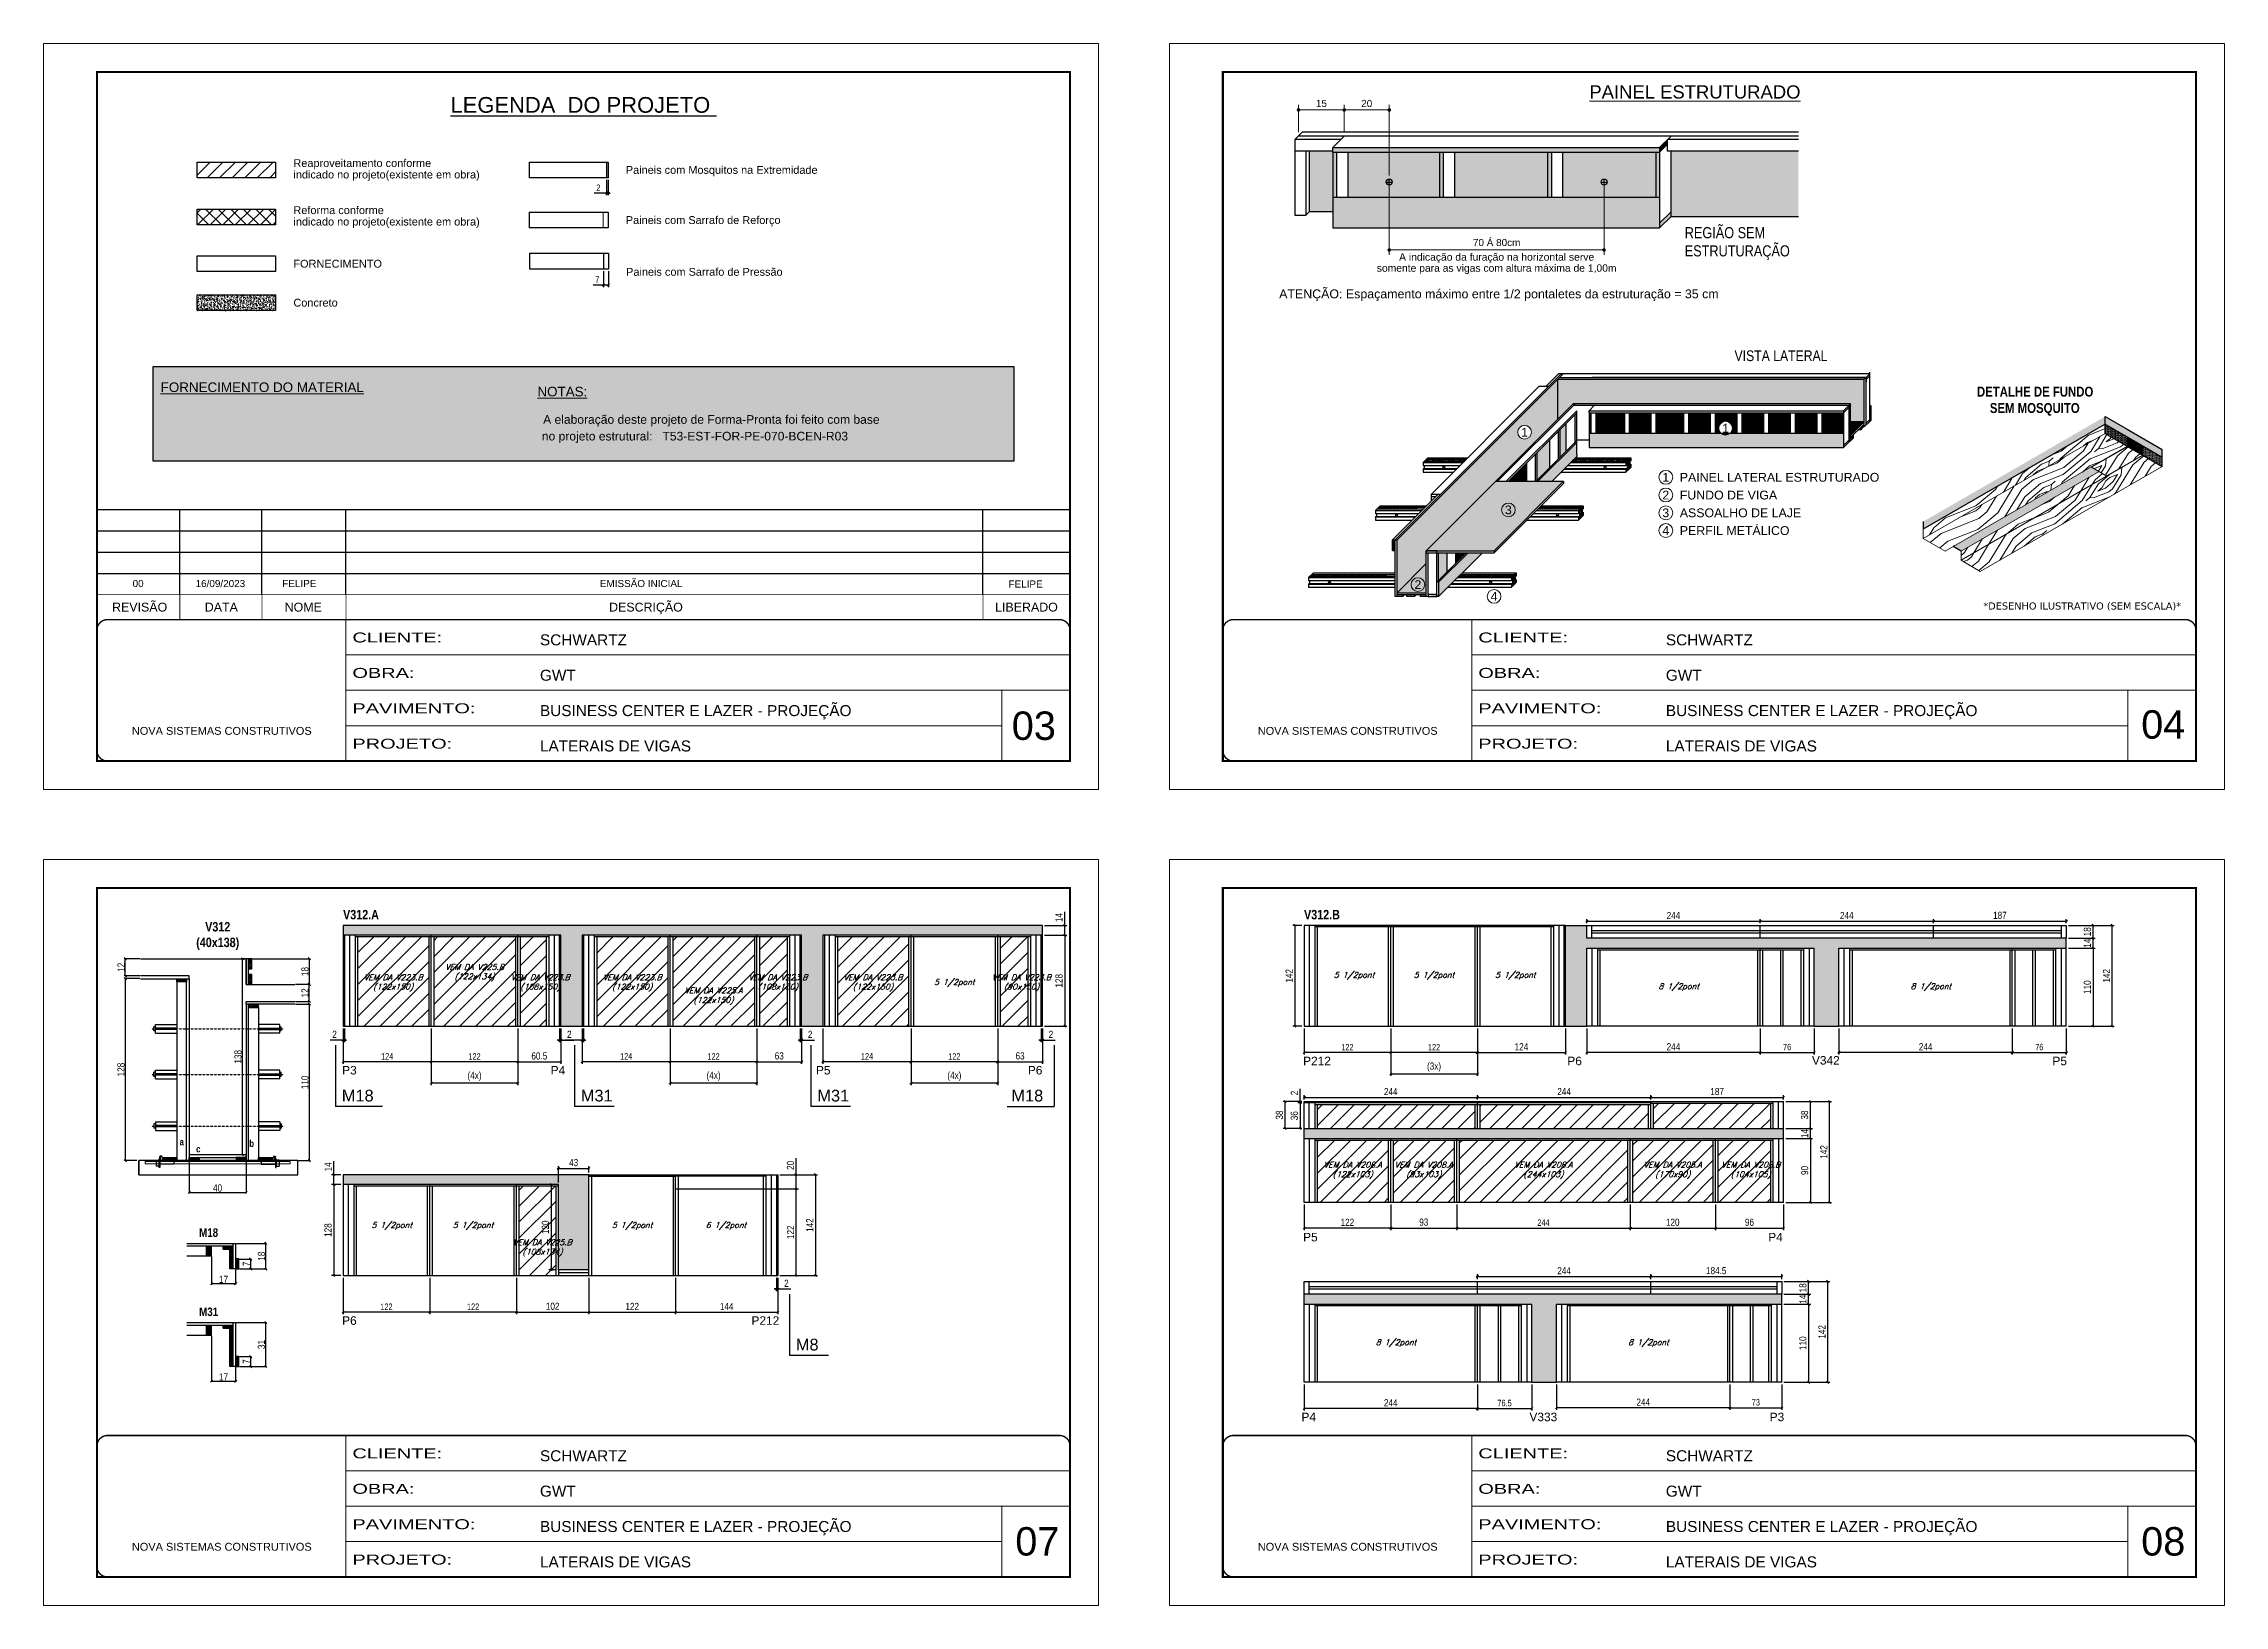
# Model space of a CAD drawing. Extents: x 13154 to 22413, y 1253 to 30260.
# Drawn here: x 16338 to 19408, y 27671 to 29869 of the extents above; entities that cross this region are included whole.
import ezdxf
from ezdxf.enums import TextEntityAlignment as Align

# ---------------------------------------------------------------- set-up
doc = ezdxf.new("R2010")
doc.units = 0
for name, pattern in [('CONTINUO', [0]), ('DASHED', [0.75, 0.5, -0.25]), ('HIDDEN', [0.375, 0.25, -0.125])]:
    doc.linetypes.add(name, pattern=pattern)
for name, color, linetype in [('5', 5, 'Continuous'), ('barrote', 251, 'Continuous'), ('COTA', 241, 'Continuous'), ('cotas', 4, 'Continuous'), ('detalhes', 4, 'Continuous'), ('HACHURA MADEIRAS', 1, 'Continuous'), ('material do compensado', 7, 'Continuous'), ('NOMENCLATURA', 7, 'Continuous'), ('Painéis', 200, 'Continuous'), ('presilha', 1, 'Continuous'), ('SARR_2.2x10', 60, 'Continuous'), ('SARR_2.2x7', 40, 'Continuous'), ('SARR_3.5x7', 81, 'Continuous'), ('SARR_EDITAR', 141, 'Continuous'), ('TENSOR', 3, 'Continuous'), ('texto', 7, 'Continuous')]:
    doc.layers.add(name, color=color, linetype=linetype)
for name, color, linetype, lineweight in [('CARIMBO', 255, 'Continuous', 9), ('CONCRETO', 251, 'Continuous', 25), ('Demarcação 1', 251, 'Continuous', 9), ('Folhas', 255, 'Continuous', 9), ('fundo', 100, 'Continuous', 9), ('Hachura', 251, 'Continuous', 9), ('Madeira', 126, 'Continuous', 18), ('SARRAFO DE PRESSAO', 251, 'DASHED', 9), ('SCO-___-LAJ', 2, 'Continuous', 0)]:
    doc.layers.add(name, color=color, linetype=linetype, lineweight=lineweight)
doc.layers.add('Demarcação 2', color=7, linetype='Continuous', lineweight=9, true_color=0xe0e0e0)
doc.styles.add('ARIAL', font='arial.ttf')
doc.styles.add('CESAR1', font='arial.ttf', dxfattribs={"oblique": 15})
doc.styles.add('COTA TECNICA', font='techl___.ttf', dxfattribs={"height": 10})
doc.styles.add('COTA TECNICA 2X', font='techl___.ttf', dxfattribs={"height": 10})
doc.styles.add('COTA TECNICA-50', font='techl___.ttf', dxfattribs={"height": 9})
doc.styles.add('ROMANC', font='techb___.ttf', dxfattribs={"height": 2.5})
doc.styles.add('Romans', font='romans.shx')
doc.styles.get("Standard").update_dxf_attribs({"font": 'arial.ttf'})
doc.styles.add('stylellllll', font='verdana.ttf', dxfattribs={"height": 2})
doc.styles.add('TECNICA', font='techb___.ttf', dxfattribs={"height": 10})
doc.styles.add('Tecnologia', font='')
doc.styles.add('texto', font='ARIALN.TTF')
doc.styles.get('Tecnologia').set_extended_font_data('Forgotten Futurist')
doc.dimstyles.new('1x', dxfattribs={"dimtxt": 10, "dimasz": 5, "dimexe": 7, "dimexo": 5, "dimgap": 4, "dimtad": 1, "dimdec": 1, "dimdsep": 46, "dimtxsty": 'Standard', "dimblk": 'DOT', "dimcen": 0.09, "dimclrd": 4, "dimclre": 4, "dimclrt": 2, "dimadec": 0, "dimazin": 2, "dimtfac": 1, "dimtdec": 1, "dimtmove": 0, "dimatfit": 3, "dimldrblk": 'DOT', "dimfxl": 1, "dimtolj": 1, "dimtzin": 0, "dimlwd": 9, "dimlwe": 9, "dimarcsym": 0})
doc.dimstyles.new('COTA PAINEL-50', dxfattribs={"dimtxt": 9, "dimasz": 3, "dimexe": 3, "dimexo": 3, "dimgap": 3, "dimtad": 1, "dimdec": 1, "dimzin": 12, "dimdsep": 46, "dimtxsty": 'COTA TECNICA-50', "dimblk1": 'OBLIQUE', "dimblk2": 'OBLIQUE', "dimsah": 1, "dimcen": 0.9, "dimclrd": 4, "dimclre": 4, "dimclrt": 240, "dimadec": 1, "dimazin": 3, "dimtfac": 1, "dimtdec": 1, "dimtmove": 0, "dimatfit": 3, "dimfxl": 1, "dimtolj": 1, "dimtzin": 12, "dimarcsym": 0})
doc.dimstyles.new('PAINEL', dxfattribs={"dimtxt": 10, "dimasz": 3, "dimexe": 3, "dimexo": 3, "dimgap": 3, "dimtad": 1, "dimdec": 1, "dimzin": 12, "dimdsep": 46, "dimtxsty": 'COTA TECNICA', "dimblk1": 'OBLIQUE', "dimblk2": 'OBLIQUE', "dimsah": 1, "dimcen": 0.9, "dimclrd": 4, "dimclre": 4, "dimclrt": 240, "dimadec": 1, "dimazin": 3, "dimtfac": 1, "dimtdec": 1, "dimtmove": 0, "dimatfit": 3, "dimfxl": 1, "dimtolj": 1, "dimtzin": 12, "dimarcsym": 0})
doc.dimstyles.new('SECAO', dxfattribs={"dimscale": 0.333333, "dimtxt": 5, "dimasz": 9, "dimexe": 3, "dimexo": 3, "dimgap": 3, "dimtad": 1, "dimdec": 1, "dimlfac": 0.5, "dimzin": 12, "dimdsep": 46, "dimtxsty": 'COTA TECNICA 2X', "dimblk1": 'OBLIQUE', "dimblk2": 'OBLIQUE', "dimsah": 1, "dimcen": 0.9, "dimclrd": 4, "dimclre": 4, "dimclrt": 240, "dimadec": 1, "dimazin": 3, "dimtfac": 1, "dimtdec": 1, "dimtmove": 0, "dimatfit": 3, "dimfxl": 1, "dimtolj": 1, "dimtzin": 12, "dimarcsym": 0})
pattern_1 = [(50, (-115866.6203, -5371.0305), (5.46554007, -0.47817257), [0.5715, -6.2865]), (355, (-115866.62, -5371.0305), (-1.05730264, 5.73170536), [0.4572, -5.02921753]), (100.4514447, (-115866.165, -5371.0704), (4.40823741, 5.25353256), [0.48570026, -5.34270734]), (46.1842, (-115866.62, -5369.5065), (8.13237123, -1.26126984), [0.85725, -9.42975]), (96.6355576, (-115865.9426, -5369.612), (7.122124, 7.42278374), [0.7285507, -8.01406824]), (351.184151, (-115866.62, -5369.5065), (7.122124, 7.42278374), [0.685799, -7.54379196]), (21, (-115865.8583, -5369.8875), (4.54843174, -3.06795595), [0.5715, -6.2865]), (326, (-115865.858, -5369.8875), (1.85406085, 5.52563898), [0.4572, -5.0292]), (71.451445, (-115865.479, -5370.143), (6.40249258, 2.45768307), [0.48570026, -5.34269813]), (37.5, (-115866.6203, -5371.0305), (0.092658098, 2.536651166), [0, -4.96824, 0, -5.1054, 0, -5.04825]), (7.5, (-115866.6203, -5371.0305), (2.004589875, 3.005417245), [0, -2.91084, 0, -4.85394, 0, -1.92405]), (327.5, (-115868.3195, -5371.0305), (4.067717855, -0.17186232), [0, -1.905, 0, -5.9436, 0, -7.8867]), (317.5, (-115869.0815, -5371.0305), (4.44387544, 0.76279473), [0, -2.4765, 0, -3.94716, 0, -5.6007])]
pattern_2 = [(45, (15701.884, 77508.4651), (0.99436891, 3.64601934), [4.6875, -0.9375, 0, -0.9375])]
pattern_3 = [(355, (-30424.79, 26471.62), (111.07494, 93.20294), [5.12645, -97.40264]), (85, (-30380.81, 26503.79), (-93.20294, 111.07494), [10.2529, -92.27619]), (40, (-30402.13, 26495.366), (8.936, 102.13894), [7.24881, -21.74642, 7.24881, -14.497615, 50.751904, -43.50449]), (40, (-30430.344, 26466.96), (8.936, 102.13894), [7.24983, -14.49967, 7.24983, -115.99871]), (40, (-30393.7, 26474.044), (8.936, 102.13894), [7.24983, -137.7482]), (40, (-30383.935, 26468.044), (8.936, 102.13894), [7.24983, -137.7482]), (40, (-30398.36, 26479.6), (8.936, 102.13894), [7.24983, -137.7482]), (40, (-30403.02, 26485.15), (8.936, 102.13894), [14.49967, -130.49838]), (40, (-30370.786, 26559.52), (8.936, 102.13894), [14.49967, -130.49838]), (40, (-30412.79, 26491.15), (8.936, 102.13894), [28.99933, -115.99871]), (40, (-30417.45, 26496.706), (8.936, 102.13894), [28.99933, -115.99871]), (40, (-30348.38, 26521.54), (8.936, 102.13894), [28.99933, -115.99871]), (40, (-30421.66, 26507.37), (8.936, 102.13894), [21.7497, -123.24834]), (40, (-30440.75, 26524.475), (8.936, 102.13894), [21.7497, -123.24834]), (40, (-30431.43, 26513.37), (8.936, 102.13894), [21.7497, -123.24834]), (40, (-30362.36, 26538.2), (8.936, 102.13894), [36.24951, -108.74853]), (40, (-30372.126, 26544.2), (8.936, 102.13894), [36.24951, -108.74853]), (40, (-30364.146, 26517.77), (8.936, 102.13894), [50.74931, -94.24873]), (21.56505, (-30413.683, 26480.94), (102.138945, -8.936), [11.4631, -217.79893]), (21.56505, (-30390.575, 26509.793), (102.138945, -8.936), [11.4631, -217.79893]), (21.56505, (-30396.575, 26500.026), (102.138945, -8.936), [11.4631, -217.79893]), (21.56505, (-30419.684, 26471.17), (102.138945, -8.936), [22.9262, -206.33583]), (21.56505, (-30395.235, 26515.347), (102.138945, -8.936), [34.3893, -194.87273]), (21.56505, (-30405, 26521.347), (102.138945, -8.936), [45.8524, -183.40963]), (21.56505, (-30414.77, 26527.35), (102.138945, -8.936), [45.8524, -183.40963]), (21.56505, (-30427.41, 26559.33), (102.138945, -8.936), [45.8524, -183.40963]), (21.56505, (-30428.303, 26549.116), (102.138945, -8.936), [57.3155, -171.94653]), (21.56505, (-30424.09, 26538.455), (102.138945, -8.936), [57.3155, -171.94653]), (58.43495, (-30391.915, 26494.47), (8.936, 102.138945), [11.4631, -217.79893]), (58.43495, (-30408.13, 26485.6), (8.936, 102.138945), [11.4631, -217.79893]), (58.43495, (-30424.79, 26471.62), (8.936, 102.138945), [22.9262, -206.33583]), (58.43495, (-30392.81, 26484.26), (8.936, 102.138945), [22.9262, -206.33583]), (58.43495, (-30435.45, 26467.405), (8.936, 102.138945), [34.3893, -194.87273]), (58.43495, (-30445.665, 26468.3), (8.936, 102.138945), [45.8524, -183.40963]), (58.43495, (-30353.293, 26465.363), (8.936, 102.138945), [45.8524, -183.40963]), (58.43495, (-30388.15, 26478.705), (8.936, 102.138945), [45.8524, -183.40963]), (58.43495, (-30368.614, 26466.704), (8.936, 102.138945), [57.3155, -171.94653]), (58.43495, (-30378.38, 26472.704), (8.936, 102.138945), [57.3155, -171.94653])]
pattern_4 = [(0, (-19532.2736, 18717.6668), (0.82275303, 1.645506056), [0, -1.645506056])]

msp = doc.modelspace()

# ---------------------------------------------------------------- texts
at = {"color": 0, "linetype": 'Continuous', "ltscale": 5, "style": 'ARIAL'}
msp.add_text('%%ULEGENDA  DO PROJETO ', height=22.1184, dxfattribs=at).set_placement((17097.79, 29771.85), align=Align.CENTER)
at = {"style": 'ARIAL'}
for s, p in [('REVISÃO', (16473.06, 29075.92)), ('DATA', (16588.04, 29075.92)), ('NOME', (16703.4, 29075.92)), ('DESCRIÇÃO', (17185.85, 29075.92)), ('LIBERADO', (17721.52, 29075.92))]:
    msp.add_text(s, height=12.5, dxfattribs=at).set_placement(p, align=Align.MIDDLE_CENTER)
at = {"style": 'stylellllll'}
msp.add_text('*DESENHO ILUSTRATIVO (SEM ESCALA)*', height=10, dxfattribs=at).set_placement((19346.96, 29072.5), align=Align.RIGHT)
at = {"layer": '5', "linetype": 'Continuous'}
for s, p in [('P3', (16758.15, 28417.99)), ('P4', (17051.72, 28417.99)), ('P5', (17425.12, 28417.99)), ('P6', (17723.46, 28417.99)), ('P212', (18110.96, 28431)), ('P6', (18482.85, 28431)), ('V342', (18827.28, 28431.9)), ('P5', (19165.77, 28431)), ('P5', (18110.96, 28183.01)), ('P4', (18765.74, 28183.01)), ('P6', (16758.15, 28065.56)), ('P212', (17334.43, 28065.56)), ('P4', (18108.59, 27929.86)), ('V333', (18429.56, 27929.86)), ('P3', (18767.77, 27929.86))]:
    msp.add_text(s, height=12, rotation=359.99996, dxfattribs=at).set_placement(p)
at = {"layer": 'CARIMBO', "linetype": 'Continuous', "ltscale": 2, "style": 'ARIAL'}
msp.add_text('%%UPAINEL ESTRUTURADO', height=18.59, dxfattribs=at).set_placement((18662.54, 29791.85), align=Align.CENTER)
at = {"layer": 'CARIMBO'}
for s, height, style, p in [('indicado no projeto(existente em obra)', 11, 'ARIAL', (16689.55, 29684.86)), ('Reaproveitamento conforme ', 11, 'ARIAL', (16689.55, 29700.95)), ('Paineis com Mosquitos na Extremidade', 11, 'ARIAL', (17157.52, 29691.37)), ('Reforma conforme ', 11, 'ARIAL', (16689.55, 29634.71)), ('Paineis com Sarrafo de Reforço', 11, 'ARIAL', (17157.52, 29620.77)), ('indicado no projeto(existente em obra)', 11, 'ARIAL', (16689.55, 29618.62)), ('FORNECIMENTO', 11, 'ARIAL', (16689.55, 29559.33)), ('Paineis com Sarrafo de Pressão', 11, 'ARIAL', (17157.88, 29547.88)), ('Concreto', 11, 'ARIAL', (16689.55, 29504.53)), ('PAINEL LATERAL ESTRUTURADO', 12.436, 'CESAR1', (18641.25, 29258.66)), ('FUNDO DE VIGA', 12.436, 'CESAR1', (18641.25, 29233.66)), ('ASSOALHO DE LAJE', 12.436, 'CESAR1', (18641.25, 29208.66)), ('PERFIL METÁLICO', 12.436, 'CESAR1', (18641.25, 29183.66))]:
    msp.add_text(s, height=height, dxfattribs=dict(at, style=style)).set_placement(p, align=Align.MIDDLE_LEFT)
at = {"layer": 'CARIMBO', "linetype": 'Continuous', "ltscale": 2, "style": 'texto'}
for s, height, p in [('REGIÃO SEM', 15.6, (18648.2, 29595.21)), ('ESTRUTURAÇÃO', 15.6, (18648.2, 29569.65)), ('VISTA LATERAL', 15, (18718.3, 29422.29))]:
    msp.add_text(s, height=height, dxfattribs=at).set_placement(p)
at = {"layer": 'CARIMBO', "color": 2, "style": 'ARIAL'}
for s, height, p in [('A indicação da furação na horizontal serve', 10.4, (18383.4, 29568.83)), ('somente para as vigas com altura máxima de 1,00m', 10.4, (18383.4, 29553.23)), ('ATENÇÃO: Espaçamento máximo entre 1/2 pontaletes da estruturação = 35 cm  ', 12.48, (18391.42, 29516.87))]:
    msp.add_text(s, height=height, dxfattribs=at).set_placement(p, align=Align.MIDDLE_CENTER)
at = {"layer": 'CARIMBO', "color": 5, "style": 'ARIAL'}
for s, height, p in [('%%UFORNECIMENTO DO MATERIAL', 13.5, (16502.65, 29378.71)), ('%%UNOTAS:', 13.5, (17033.05, 29372.59)), ('  no projeto estrutural:', 12.15, (17029.87, 29310.5)), ('  A elaboração deste projeto de Forma-Pronta foi feito com base', 12.15, (17031.69, 29333.99))]:
    msp.add_text(s, height=height, dxfattribs=at).set_placement(p)
at = {"layer": 'CARIMBO', "color": 1, "style": 'ARIAL'}
msp.add_text('T53-EST-FOR-PE-070-BCEN-R03 ', height=12.15, dxfattribs=at).set_placement((17209.1, 29310.5))
at = {"layer": 'CARIMBO', "style": 'ARIAL'}
for s, height, p in [('1', 12.32, (18422.75, 29322.1)), ('1', 12.32, (18705.69, 29327.77)), ('1', 12.44, (18621.48, 29258.66)), ('2', 12.44, (18621.48, 29233.66)), ('3', 12.32, (18399.89, 29212.78)), ('3', 12.44, (18621.48, 29208.66)), ('4', 12.44, (18621.48, 29183.66)), ('2', 12.32, (18272.56, 29107.57)), ('4', 12.32, (18379.71, 29091.01))]:
    msp.add_text(s, height=height, dxfattribs=at).set_placement(p, align=Align.MIDDLE_CENTER)
for s, height, p in [('00', 10, (16463.15, 29104.1)), ('16/09/2023', 10, (16551.79, 29104.1)), ('FELIPE', 10, (16673.83, 29104.1)), ('EMISSÃO INICIAL', 10, (17120.88, 29104.1)), ('04', 40, (19290.74, 28890.74)), ('07', 40, (17705.74, 27740.74)), ('08', 40, (19290.74, 27740.74))]:
    msp.add_text(s, height=height, dxfattribs=at).set_placement(p)
at = {"layer": 'CARIMBO', "color": 7, "style": 'ARIAL'}
msp.add_text('03', height=40, dxfattribs=at).set_placement((17700.79, 28888.97))
at = {"layer": 'CARIMBO', "style": 'ARIAL'}
msp.add_attdef('FELIPE', text='', height=10, dxfattribs=at).set_placement((17720.23, 29108.42), align=Align.MIDDLE_CENTER)
at = {"layer": 'detalhes', "style": 'TECNICA'}
for s, p in [('a', (16529.37, 28318.27)), ('c', (16552.58, 28308.32)), ('b', (16627.34, 28316.04))]:
    msp.add_text(s, height=9.6, dxfattribs=at).set_placement(p)
at = {"layer": 'detalhes', "char_height": 12, "attachment_point": 1, "style": 'TECNICA'}
for s, insert in [('M18', (16556.84, 28201.33)), ('M31', (16556.84, 28089.91))]:
    msp.add_mtext_dynamic_manual_height_columns(s, width=87.1848, gutter_width=1, heights=[0], dxfattribs=dict(at, insert=insert))
at = {"layer": 'NOMENCLATURA', "style": 'TECNICA'}
for s, p in [('V312.A', (16759.48, 28636.4)), ('V312.B', (18112.29, 28636.4))]:
    msp.add_text(s, height=13.2, dxfattribs=at).set_placement(p)
at = {"layer": 'NOMENCLATURA', "linetype": 'Continuous'}
for s, p in [('M18', (16757.65, 28379.96)), ('M31', (17094.15, 28379.96)), ('M31', (17427.12, 28379.96)), ('M18', (17700.27, 28379.96)), ('M8', (17396.81, 28029.45))]:
    msp.add_text(s, height=16.5, dxfattribs=at).set_placement(p)
at = {"layer": 'NOMENCLATURA', "insert": (16582.99, 28632.55), "char_height": 13.2, "attachment_point": 2, "style": 'TECNICA'}
msp.add_mtext_dynamic_manual_height_columns('V312\\P(40x138)', width=300.2766, gutter_width=1, heights=[0], dxfattribs=at)
at = {"layer": 'texto', "style": 'ROMANC'}
for s, p in [('DETALHE DE FUNDO ', (19143.69, 29379.25)), ('SEM MOSQUITO', (19140.95, 29356.2))]:
    msp.add_text(s, height=14, dxfattribs=at).set_placement(p, align=Align.MIDDLE_CENTER)
at = {"layer": 'texto', "color": 2, "char_height": 8, "attachment_point": 5, "style": 'Romans'}
for s, insert in [('{\\Q19;\\C256;VEM DA V223.B\\P(122x150)}', (16829.98, 28546.88)), ('{\\Q19;\\C256;VEM DA V225.B\\P(122x134)}', (16944.48, 28561.28)), ('{\\Q19;\\C256;VEM DA V223.B\\P(108x150)}', (17037.22, 28546.88)), ('{\\Q19;\\C256;VEM DA V223.B\\P(122x150)}', (17166.48, 28546.88)), ('{\\Q19;\\C256;VEM DA V223.B\\P(108x150)}', (17371.59, 28546.88)), ('{\\Q19;\\C256;VEM DA V223.B\\P(122x150)}', (17505.48, 28546.88)), ('{\\Q19;\\C256;5 1/2pont}', (17619.98, 28546.88)), ('{\\Q19;\\C256;VEM DA V223.B\\P(90x150)}', (17714.47, 28546.88)), ('{\\Q19;\\C256;5 1/2pont}', (18182.79, 28556.88)), ('{\\Q19;\\C256;5 1/2pont}', (18295.29, 28556.88)), ('{\\Q19;\\C256;5 1/2pont}', (18409.79, 28556.88)), ('{\\Q19;\\C256;VEM DA V225.A\\P(122x150)}', (17280.95, 28528.22)), ('{\\Q19;\\C256;8 1/2pont}', (18639.79, 28540.88)), ('{\\Q19;\\C256;8 1/2pont}', (18994.79, 28540.88)), ('{\\Q19;\\C256;VEM DA V208.A^J(122x103)}', (18180.79, 28282.89)), ('{\\Q19;\\C256;VEM DA V208.A^J(93x103)}', (18280.79, 28282.89)), ('{\\Q19;\\C256;VEM DA V208.A^J(244x103)}', (18449.29, 28282.89)), ('{\\Q19;\\C256;VEM DA V205.A^J(170x90)}', (18631.29, 28282.89)), ('{\\Q19;\\C256;VEM DA V208.B^J(104x105)}', (18741.19, 28282.89)), ('{\\Q19;\\C256;5 1/2pont}', (16827.98, 28204.79)), ('{\\Q19;\\C256;5 1/2pont}', (16942.48, 28204.79)), ('{\\Q19;\\C256;VEM DA V225.B\\P(108x134)}', (17040.09, 28173.79)), ('{\\Q19;\\C256;5 1/2pont}', (17166.48, 28204.79)), ('{\\Q19;\\C256;6 1/2pont}', (17298.48, 28204.79)), ('{\\Q19;\\C256;8 1/2pont}', (18241.79, 28039.74)), ('{\\Q19;\\C256;8 1/2pont}', (18597.29, 28039.74))]:
    msp.add_mtext(s, dxfattribs=dict(at, insert=insert))

# ---------------------------------------------------------------- blocks, each defined once
blk = doc.blocks.new('_Oblique')
at = {"color": 0, "linetype": 'ByBlock', "lineweight": -2}
blk.add_line((-0.5, -0.5), (0.5, 0.5), dxfattribs=at)
blk = doc.blocks.new('*D653')
at = {"layer": 'cotas', "color": 4, "lineweight": -2, "transparency": 16777216}
for p, q in [((17130.5, 29658.8), (17113, 29658.8)), ((17130.5, 29677.2), (17130.5, 29655.8)), ((17132.5, 29658.8), (17130.5, 29658.8)), ((17132.5, 29677.2), (17132.5, 29655.8)), ((17132.5, 29658.8), (17135.5, 29658.8))]:
    blk.add_line(p, q, dxfattribs=at)
at = {"layer": 'Defpoints', "color": 0, "transparency": 16777216}
for p in [(17130.5, 29680.2), (17130.5, 29658.8), (17132.5, 29680.2)]:
    blk.add_point(p, dxfattribs=at)
at = {"layer": 'cotas', "color": 4, "lineweight": -2, "transparency": 16777216, "xscale": 3, "yscale": 3, "zscale": 3}
blk.add_blockref('_Oblique', (17130.5, 29658.8), dxfattribs=at)
at = {"layer": 'cotas', "color": 4, "lineweight": -2, "transparency": 16777216, "xscale": 3, "yscale": 3, "zscale": 3, "rotation": 180}
blk.add_blockref('_Oblique', (17132.5, 29658.8), dxfattribs=at)
at = {"layer": 'cotas', "color": 240, "transparency": 16777216, "insert": (17118.8, 29666.3), "char_height": 9, "attachment_point": 5, "style": 'COTA TECNICA-50'}
blk.add_mtext('\\A1;2', dxfattribs=at)
blk = doc.blocks.new('*D654')
at = {"layer": 'cotas', "color": 4, "lineweight": -2, "transparency": 16777216}
for p, q in [((17125.9, 29548.8), (17125.9, 29526.3)), ((17132.9, 29548.8), (17132.9, 29526.3)), ((17125.9, 29529.3), (17111.7, 29529.3)), ((17132.9, 29529.3), (17125.9, 29529.3))]:
    blk.add_line(p, q, dxfattribs=at)
at = {"layer": 'Defpoints', "color": 0, "transparency": 16777216}
for p in [(17125.9, 29551.8), (17132.9, 29551.8), (17125.9, 29529.3)]:
    blk.add_point(p, dxfattribs=at)
at = {"layer": 'cotas', "color": 4, "lineweight": -2, "transparency": 16777216, "xscale": 3, "yscale": 3, "zscale": 3, "rotation": 180}
blk.add_blockref('_Oblique', (17125.9, 29529.3), dxfattribs=at)
at = {"layer": 'cotas', "color": 4, "lineweight": -2, "transparency": 16777216, "xscale": 3, "yscale": 3, "zscale": 3}
blk.add_blockref('_Oblique', (17132.9, 29529.3), dxfattribs=at)
at = {"layer": 'cotas', "color": 240, "transparency": 16777216, "insert": (17117.3, 29536.9), "char_height": 9, "attachment_point": 5, "style": 'COTA TECNICA-50'}
blk.add_mtext('\\A1;7', dxfattribs=at)
blk = doc.blocks.new('9999999999')
at = {"color": 30, "linetype": 'CONTINUO'}
for p, q in [((98564.6, 34230.2), (98564.6, 34429.4)), ((98564.6, 34379.6), (99584, 34379.6)), ((98564.6, 34329.8), (99488, 34329.8)), ((99584, 34329.8), (99488, 34329.8)), ((99488, 34329.8), (99488, 34230.2)), ((98564.6, 34280), (99488, 34280))]:
    blk.add_line(p, q, dxfattribs=at)
at = {"color": 30, "linetype": 'CONTINUO', "const_width": 2}
blk.add_lwpolyline([(99584, 34230.2), (99584, 34414.4, 0.414214), (99569, 34429.4), (98229, 34429.4, 0.414214), (98214, 34414.4), (98214, 34245.2, 0.414214), (98229, 34230.2), (99584, 34230.2)], format="xyb", dxfattribs=at)
at = {"layer": 'Folhas'}
blk.add_lwpolyline([(98139, 34190.2), (99624, 34190.2), (99624, 35240.2), (98139, 35240.2)], close=True, dxfattribs=at)
at = {"layer": 'Folhas', "color": 30, "const_width": 3}
blk.add_lwpolyline([(98214, 34230.2), (99584, 34230.2), (99584, 35200.2), (98214, 35200.2)], close=True, dxfattribs=at)
at = {"color": 7, "linetype": 'Continuous', "ltscale": 5, "style": 'ARIAL'}
for s, height, p in [('SCHWARTZ', 15.48, (98837.7, 34393.1)), ('GWT', 15.48, (98837.7, 34343.3)), ('BUSINESS CENTER E LAZER - PROJEÇÃO', 15.483, (98837.7, 34293.5)), ('NOVA SISTEMAS CONSTRUTIVOS', 11.059, (98263.2, 34267.2)), ('LATERAIS DE VIGAS', 15.483, (98837.7, 34243.7))]:
    blk.add_text(s, height=height, dxfattribs=at).set_placement(p)
at = {"layer": 'Folhas', "color": 7, "style": 'Tecnologia', "width": 1.5}
for s, p in [('CLIENTE:', (98573.7, 34397.2)), ('OBRA:', (98573.7, 34347.3)), ('PAVIMENTO:', (98573.7, 34297.5)), ('PROJETO:', (98573.7, 34247.7))]:
    blk.add_text(s, height=14, dxfattribs=at).set_placement(p)
blk = doc.blocks.new('PRESILHA METÁLICA 1')
at = {"layer": 'presilha'}
for p, q in [((0, 13), (6, 13)), ((0, 13), (0, 0)), ((6, 0), (0, 0)), ((6, 15.5), (7.5, 15.5)), ((6, -2.5), (6, 15.5)), ((6, 13), (6, 0)), ((7.5, 10.6), (7.5, 19.9)), ((7.5, 15.5), (7.5, -2.5)), ((37.5, 4.1), (7.5, 4.1)), ((12, 21), (8.6, 21)), ((9, 11.6), (9, 18.9)), ((12, 19.5), (9.6, 19.5)), ((37.5, 11), (9.6, 11)), ((12, 21), (12, 19.5)), ((37.5, 11), (37.5, 4.1)), ((7.5, -2.5), (6, -2.5))]:
    blk.add_line(p, q, dxfattribs=at)
for centre, radius, start, end in [((8.6, 19.9), 1.14, 90, 180), ((9.6, 18.9), 0.57, 90, 180), ((9.6, 11.6), 0.57, 180, 270)]:
    blk.add_arc(centre, radius, start, end, dxfattribs=at)
blk = doc.blocks.new('*D260')
at = {"layer": 'COTA', "color": 4, "lineweight": -2, "transparency": 16777216}
for p, q in [((16692.5, 28516.9), (16712.9, 28516.9)), ((16711.9, 28516.9), (16711.9, 28296.9)), ((16696.7, 28296.9), (16712.9, 28296.9))]:
    blk.add_line(p, q, dxfattribs=at)
at = {"layer": 'Defpoints', "color": 0, "transparency": 16777216}
for p in [(16691.5, 28516.9), (16695.7, 28296.9), (16711.9, 28296.9)]:
    blk.add_point(p, dxfattribs=at)
at = {"layer": 'COTA', "color": 4, "lineweight": -2, "transparency": 16777216, "xscale": 3, "yscale": 3, "zscale": 3}
for p, rotation in [((16711.9, 28516.9), 90), ((16711.9, 28296.9), 270)]:
    blk.add_blockref('_Oblique', p, dxfattribs=dict(at, rotation=rotation))
at = {"layer": 'COTA', "color": 240, "transparency": 16777216, "insert": (16705.8, 28406.9), "char_height": 10, "attachment_point": 5, "rotation": 90, "style": 'COTA TECNICA 2X'}
blk.add_mtext('\\A1;110', dxfattribs=at)
blk = doc.blocks.new('*D268')
at = {"layer": 'COTA', "color": 4, "lineweight": -2, "transparency": 16777216}
for p, q in [((16692.5, 28544.9), (16712.9, 28544.9)), ((16692.5, 28520.9), (16712.9, 28520.9)), ((16711.9, 28520.9), (16711.9, 28544.9))]:
    blk.add_line(p, q, dxfattribs=at)
at = {"layer": 'Defpoints', "color": 0, "transparency": 16777216}
for p in [(16691.5, 28544.9), (16691.5, 28520.9), (16711.9, 28544.9)]:
    blk.add_point(p, dxfattribs=at)
at = {"layer": 'COTA', "color": 4, "lineweight": -2, "transparency": 16777216, "xscale": 3, "yscale": 3, "zscale": 3}
for p, rotation in [((16711.9, 28544.9), 90), ((16711.9, 28520.9), 270)]:
    blk.add_blockref('_Oblique', p, dxfattribs=dict(at, rotation=rotation))
at = {"layer": 'COTA', "color": 240, "transparency": 16777216, "insert": (16705.8, 28532.9), "char_height": 10, "attachment_point": 5, "rotation": 90, "style": 'COTA TECNICA 2X'}
blk.add_mtext('\\A1;12', dxfattribs=at)
blk = doc.blocks.new('*D269')
at = {"layer": 'COTA', "color": 4, "lineweight": -2, "transparency": 16777216}
for p, q in [((16473.1, 28552.9), (16451.9, 28552.9)), ((16452.9, 28552.9), (16452.9, 28296.9)), ((16469, 28296.9), (16451.9, 28296.9))]:
    blk.add_line(p, q, dxfattribs=at)
at = {"layer": 'Defpoints', "color": 0, "transparency": 16777216}
for p in [(16474.1, 28552.9), (16452.9, 28296.9), (16470, 28296.9)]:
    blk.add_point(p, dxfattribs=at)
at = {"layer": 'COTA', "color": 4, "lineweight": -2, "transparency": 16777216, "xscale": 3, "yscale": 3, "zscale": 3}
for p, rotation in [((16452.9, 28552.9), 90), ((16452.9, 28296.9), 270)]:
    blk.add_blockref('_Oblique', p, dxfattribs=dict(at, rotation=rotation))
at = {"layer": 'COTA', "color": 240, "transparency": 16777216, "insert": (16446.8, 28424.9), "char_height": 10, "attachment_point": 5, "rotation": 90, "style": 'COTA TECNICA 2X'}
blk.add_mtext('\\A1;128', dxfattribs=at)
blk = doc.blocks.new('*D1444')
at = {"layer": 'COTA', "color": 4, "lineweight": -2, "transparency": 16777216}
for p, q in [((16621.8, 28580.9), (16616.8, 28580.9)), ((16617.8, 28304.9), (16617.8, 28580.9)), ((16621.8, 28304.9), (16616.8, 28304.9))]:
    blk.add_line(p, q, dxfattribs=at)
at = {"layer": 'Defpoints', "color": 0, "transparency": 16777216}
for p in [(16617.8, 28580.9), (16622.8, 28580.9), (16622.8, 28304.9)]:
    blk.add_point(p, dxfattribs=at)
at = {"layer": 'COTA', "color": 4, "lineweight": -2, "transparency": 16777216, "xscale": 3, "yscale": 3, "zscale": 3}
for p, rotation in [((16617.8, 28580.9), 90), ((16617.8, 28304.9), 270)]:
    blk.add_blockref('_Oblique', p, dxfattribs=dict(at, rotation=rotation))
at = {"layer": 'COTA', "color": 240, "transparency": 16777216, "insert": (16611.5, 28442.9), "char_height": 10, "attachment_point": 5, "rotation": 90, "style": 'COTA TECNICA 2X'}
blk.add_mtext('\\A1;138', dxfattribs=at)
blk = doc.blocks.new('*D1445')
at = {"layer": 'COTA', "color": 4, "lineweight": -2, "transparency": 16777216}
for p, q in [((16473.1, 28580.9), (16451.9, 28580.9)), ((16473.1, 28556.9), (16451.9, 28556.9)), ((16452.9, 28556.9), (16452.9, 28580.9))]:
    blk.add_line(p, q, dxfattribs=at)
at = {"layer": 'Defpoints', "color": 0, "transparency": 16777216}
for p in [(16452.9, 28580.9), (16474.1, 28580.9), (16474.1, 28556.9)]:
    blk.add_point(p, dxfattribs=at)
at = {"layer": 'COTA', "color": 4, "lineweight": -2, "transparency": 16777216, "xscale": 3, "yscale": 3, "zscale": 3}
for p, rotation in [((16452.9, 28580.9), 90), ((16452.9, 28556.9), 270)]:
    blk.add_blockref('_Oblique', p, dxfattribs=dict(at, rotation=rotation))
at = {"layer": 'COTA', "color": 240, "transparency": 16777216, "insert": (16446.9, 28568.9), "char_height": 10, "attachment_point": 5, "rotation": 90, "style": 'COTA TECNICA 2X'}
blk.add_mtext('\\A1;12', dxfattribs=at)
blk = doc.blocks.new('*D1446')
at = {"layer": 'COTA', "color": 4, "lineweight": -2, "transparency": 16777216}
for p, q in [((16542.8, 28295.9), (16542.8, 28251)), ((16622.8, 28295.9), (16622.8, 28251)), ((16542.8, 28252), (16622.8, 28252))]:
    blk.add_line(p, q, dxfattribs=at)
at = {"layer": 'Defpoints', "color": 0, "transparency": 16777216}
for p in [(16542.8, 28296.9), (16622.8, 28296.9), (16622.8, 28252)]:
    blk.add_point(p, dxfattribs=at)
at = {"layer": 'COTA', "color": 4, "lineweight": -2, "transparency": 16777216, "xscale": 3, "yscale": 3, "zscale": 3, "rotation": 180}
blk.add_blockref('_Oblique', (16542.8, 28252), dxfattribs=at)
at = {"layer": 'COTA', "color": 4, "lineweight": -2, "transparency": 16777216, "xscale": 3, "yscale": 3, "zscale": 3}
blk.add_blockref('_Oblique', (16622.8, 28252), dxfattribs=at)
at = {"layer": 'COTA', "color": 240, "transparency": 16777216, "insert": (16582.8, 28258.1), "char_height": 10, "attachment_point": 5, "style": 'COTA TECNICA 2X'}
blk.add_mtext('\\A1;40', dxfattribs=at)
blk = doc.blocks.new('*D1447')
at = {"layer": 'COTA', "color": 4, "lineweight": -2, "transparency": 16777216}
for p, q in [((16631.8, 28580.9), (16712.9, 28580.9)), ((16711.9, 28580.9), (16711.9, 28544.9)), ((16692.5, 28544.9), (16712.9, 28544.9))]:
    blk.add_line(p, q, dxfattribs=at)
at = {"layer": 'Defpoints', "color": 0, "transparency": 16777216}
for p in [(16630.8, 28580.9), (16691.5, 28544.9), (16711.9, 28544.9)]:
    blk.add_point(p, dxfattribs=at)
at = {"layer": 'COTA', "color": 4, "lineweight": -2, "transparency": 16777216, "xscale": 3, "yscale": 3, "zscale": 3}
for p, rotation in [((16711.9, 28580.9), 90), ((16711.9, 28544.9), 270)]:
    blk.add_blockref('_Oblique', p, dxfattribs=dict(at, rotation=rotation))
at = {"layer": 'COTA', "color": 240, "transparency": 16777216, "insert": (16705.8, 28562.9), "char_height": 10, "attachment_point": 5, "rotation": 90, "style": 'COTA TECNICA 2X'}
blk.add_mtext('\\A1;18', dxfattribs=at)
blk = doc.blocks.new('*D270')
at = {"layer": 'COTA', "color": 4, "linetype": 'ByBlock', "lineweight": -2, "transparency": 16777216}
for p, q in [((16883.5, 28482.9), (16883.5, 28432.9)), ((17005.5, 28482.9), (17005.5, 28432.9)), ((17005.5, 28435.9), (16883.5, 28435.9))]:
    blk.add_line(p, q, dxfattribs=at)
at = {"layer": 'Defpoints', "color": 0, "linetype": 'ByBlock', "transparency": 16777216}
for p in [(16883.5, 28485.9), (17005.5, 28485.9), (16883.5, 28435.9)]:
    blk.add_point(p, dxfattribs=at)
at = {"layer": 'COTA', "color": 4, "linetype": 'ByBlock', "lineweight": -2, "transparency": 16777216, "xscale": 3, "yscale": 3, "zscale": 3, "rotation": 180}
blk.add_blockref('_Oblique', (16883.5, 28435.9), dxfattribs=at)
at = {"layer": 'COTA', "color": 4, "linetype": 'ByBlock', "lineweight": -2, "transparency": 16777216, "xscale": 3, "yscale": 3, "zscale": 3}
blk.add_blockref('_Oblique', (17005.5, 28435.9), dxfattribs=at)
at = {"layer": 'COTA', "color": 240, "linetype": 'ByBlock', "transparency": 16777216, "insert": (16944.5, 28443.4), "char_height": 9, "attachment_point": 5, "style": 'COTA TECNICA-50'}
blk.add_mtext('\\A1;122', dxfattribs=at)
blk = doc.blocks.new('*D1448')
at = {"layer": 'COTA', "color": 4, "linetype": 'ByBlock', "lineweight": -2, "transparency": 16777216}
for p, q in [((16759.5, 28482.9), (16759.5, 28432.9)), ((16883.5, 28482.9), (16883.5, 28432.9)), ((16883.5, 28435.9), (16759.5, 28435.9))]:
    blk.add_line(p, q, dxfattribs=at)
at = {"layer": 'Defpoints', "color": 0, "linetype": 'ByBlock', "transparency": 16777216}
for p in [(16759.5, 28485.9), (16883.5, 28485.9), (16759.5, 28435.9)]:
    blk.add_point(p, dxfattribs=at)
at = {"layer": 'COTA', "color": 4, "linetype": 'ByBlock', "lineweight": -2, "transparency": 16777216, "xscale": 3, "yscale": 3, "zscale": 3, "rotation": 180}
blk.add_blockref('_Oblique', (16759.5, 28435.9), dxfattribs=at)
at = {"layer": 'COTA', "color": 4, "linetype": 'ByBlock', "lineweight": -2, "transparency": 16777216, "xscale": 3, "yscale": 3, "zscale": 3}
blk.add_blockref('_Oblique', (16883.5, 28435.9), dxfattribs=at)
at = {"layer": 'COTA', "color": 240, "linetype": 'ByBlock', "transparency": 16777216, "insert": (16821.5, 28443.5), "char_height": 9, "attachment_point": 5, "style": 'COTA TECNICA-50'}
blk.add_mtext('\\A1;124', dxfattribs=at)
blk = doc.blocks.new('*D1449')
at = {"layer": 'COTA', "color": 4, "linetype": 'ByBlock', "lineweight": -2, "transparency": 16777216}
for p, q in [((17005.5, 28482.9), (17005.5, 28432.9)), ((17066, 28482.9), (17066, 28432.9)), ((17005.5, 28435.9), (17066, 28435.9))]:
    blk.add_line(p, q, dxfattribs=at)
at = {"layer": 'Defpoints', "color": 0, "linetype": 'ByBlock', "transparency": 16777216}
for p in [(17005.5, 28485.9), (17066, 28485.9), (17066, 28435.9)]:
    blk.add_point(p, dxfattribs=at)
at = {"layer": 'COTA', "color": 4, "linetype": 'ByBlock', "lineweight": -2, "transparency": 16777216, "xscale": 3, "yscale": 3, "zscale": 3, "rotation": 180}
blk.add_blockref('_Oblique', (17005.5, 28435.9), dxfattribs=at)
at = {"layer": 'COTA', "color": 4, "linetype": 'ByBlock', "lineweight": -2, "transparency": 16777216, "xscale": 3, "yscale": 3, "zscale": 3}
blk.add_blockref('_Oblique', (17066, 28435.9), dxfattribs=at)
at = {"layer": 'COTA', "color": 240, "linetype": 'ByBlock', "transparency": 16777216, "insert": (17035.7, 28444), "char_height": 10, "attachment_point": 5, "style": 'COTA TECNICA'}
blk.add_mtext('\\A1;60.5', dxfattribs=at)
blk = doc.blocks.new('*D1450')
at = {"layer": 'COTA', "color": 4, "linetype": 'ByBlock', "lineweight": -2, "transparency": 16777216}
for p, q in [((16883.5, 28482.9), (16883.5, 28403)), ((17005.5, 28482.9), (17005.5, 28403)), ((16883.5, 28406), (17005.5, 28406))]:
    blk.add_line(p, q, dxfattribs=at)
at = {"layer": 'Defpoints', "color": 0, "linetype": 'ByBlock', "transparency": 16777216}
for p in [(16883.5, 28485.9), (17005.5, 28485.9), (17005.5, 28406)]:
    blk.add_point(p, dxfattribs=at)
at = {"layer": 'COTA', "color": 4, "linetype": 'ByBlock', "lineweight": -2, "transparency": 16777216, "xscale": 3, "yscale": 3, "zscale": 3, "rotation": 180}
blk.add_blockref('_Oblique', (16883.5, 28406), dxfattribs=at)
at = {"layer": 'COTA', "color": 4, "linetype": 'ByBlock', "lineweight": -2, "transparency": 16777216, "xscale": 3, "yscale": 3, "zscale": 3}
blk.add_blockref('_Oblique', (17005.5, 28406), dxfattribs=at)
at = {"layer": 'COTA', "color": 240, "linetype": 'ByBlock', "transparency": 16777216, "insert": (16944.5, 28415.2), "char_height": 10, "attachment_point": 5, "style": 'COTA TECNICA'}
blk.add_mtext('\\A1;(4x)', dxfattribs=at)
blk = doc.blocks.new('*D1451')
at = {"layer": 'COTA', "color": 4, "linetype": 'ByBlock', "lineweight": -2, "transparency": 16777216}
for p, q in [((16759.5, 28466.5), (16741.4, 28466.5)), ((16759.5, 28482.9), (16759.5, 28463.5)), ((16761.5, 28466.5), (16759.5, 28466.5)), ((16761.5, 28482.9), (16761.5, 28463.5)), ((16761.5, 28466.5), (16764.5, 28466.5))]:
    blk.add_line(p, q, dxfattribs=at)
at = {"layer": 'Defpoints', "color": 0, "linetype": 'ByBlock', "transparency": 16777216}
for p in [(16759.5, 28485.9), (16759.5, 28466.5), (16761.5, 28485.9)]:
    blk.add_point(p, dxfattribs=at)
at = {"layer": 'COTA', "color": 4, "linetype": 'ByBlock', "lineweight": -2, "transparency": 16777216, "xscale": 3, "yscale": 3, "zscale": 3}
blk.add_blockref('_Oblique', (16759.5, 28466.5), dxfattribs=at)
at = {"layer": 'COTA', "color": 4, "linetype": 'ByBlock', "lineweight": -2, "transparency": 16777216, "xscale": 3, "yscale": 3, "zscale": 3, "rotation": 180}
blk.add_blockref('_Oblique', (16761.5, 28466.5), dxfattribs=at)
at = {"layer": 'COTA', "color": 240, "linetype": 'ByBlock', "transparency": 16777216, "insert": (16747.4, 28474.5), "char_height": 10, "attachment_point": 5, "style": 'COTA TECNICA'}
blk.add_mtext('\\A1;2', dxfattribs=at)
blk = doc.blocks.new('*D271')
at = {"layer": 'COTA', "color": 4, "linetype": 'ByBlock', "lineweight": -2, "transparency": 16777216}
for p, q in [((17064, 28466.5), (17061, 28466.5)), ((17064, 28482.9), (17064, 28463.5)), ((17064, 28466.5), (17066, 28466.5)), ((17066, 28482.9), (17066, 28463.5)), ((17066, 28466.5), (17084.1, 28466.5))]:
    blk.add_line(p, q, dxfattribs=at)
at = {"layer": 'Defpoints', "color": 0, "linetype": 'ByBlock', "transparency": 16777216}
for p in [(17064, 28485.9), (17066, 28485.9), (17066, 28466.5)]:
    blk.add_point(p, dxfattribs=at)
at = {"layer": 'COTA', "color": 4, "linetype": 'ByBlock', "lineweight": -2, "transparency": 16777216, "xscale": 3, "yscale": 3, "zscale": 3}
blk.add_blockref('_Oblique', (17064, 28466.5), dxfattribs=at)
at = {"layer": 'COTA', "color": 4, "linetype": 'ByBlock', "lineweight": -2, "transparency": 16777216, "xscale": 3, "yscale": 3, "zscale": 3, "rotation": 180}
blk.add_blockref('_Oblique', (17066, 28466.5), dxfattribs=at)
at = {"layer": 'COTA', "color": 240, "linetype": 'ByBlock', "transparency": 16777216, "insert": (17078, 28474.5), "char_height": 10, "attachment_point": 5, "style": 'COTA TECNICA'}
blk.add_mtext('\\A1;2', dxfattribs=at)
blk = doc.blocks.new('*D272')
at = {"layer": 'COTA', "color": 4, "linetype": 'ByBlock', "lineweight": -2, "transparency": 16777216}
for p, q in [((17220, 28482.9), (17220, 28432.9)), ((17342, 28482.9), (17342, 28432.9)), ((17342, 28435.9), (17220, 28435.9))]:
    blk.add_line(p, q, dxfattribs=at)
at = {"layer": 'Defpoints', "color": 0, "linetype": 'ByBlock', "transparency": 16777216}
for p in [(17220, 28485.9), (17342, 28485.9), (17220, 28435.9)]:
    blk.add_point(p, dxfattribs=at)
at = {"layer": 'COTA', "color": 4, "linetype": 'ByBlock', "lineweight": -2, "transparency": 16777216, "xscale": 3, "yscale": 3, "zscale": 3, "rotation": 180}
blk.add_blockref('_Oblique', (17220, 28435.9), dxfattribs=at)
at = {"layer": 'COTA', "color": 4, "linetype": 'ByBlock', "lineweight": -2, "transparency": 16777216, "xscale": 3, "yscale": 3, "zscale": 3}
blk.add_blockref('_Oblique', (17342, 28435.9), dxfattribs=at)
at = {"layer": 'COTA', "color": 240, "linetype": 'ByBlock', "transparency": 16777216, "insert": (17281, 28443.4), "char_height": 9, "attachment_point": 5, "style": 'COTA TECNICA-50'}
blk.add_mtext('\\A1;122', dxfattribs=at)
blk = doc.blocks.new('*D1305')
at = {"layer": 'COTA', "color": 4, "linetype": 'ByBlock', "lineweight": -2, "transparency": 16777216}
for p, q in [((17096, 28482.9), (17096, 28432.9)), ((17220, 28482.9), (17220, 28432.9)), ((17220, 28435.9), (17096, 28435.9))]:
    blk.add_line(p, q, dxfattribs=at)
at = {"layer": 'Defpoints', "color": 0, "linetype": 'ByBlock', "transparency": 16777216}
for p in [(17096, 28485.9), (17220, 28485.9), (17096, 28435.9)]:
    blk.add_point(p, dxfattribs=at)
at = {"layer": 'COTA', "color": 4, "linetype": 'ByBlock', "lineweight": -2, "transparency": 16777216, "xscale": 3, "yscale": 3, "zscale": 3, "rotation": 180}
blk.add_blockref('_Oblique', (17096, 28435.9), dxfattribs=at)
at = {"layer": 'COTA', "color": 4, "linetype": 'ByBlock', "lineweight": -2, "transparency": 16777216, "xscale": 3, "yscale": 3, "zscale": 3}
blk.add_blockref('_Oblique', (17220, 28435.9), dxfattribs=at)
at = {"layer": 'COTA', "color": 240, "linetype": 'ByBlock', "transparency": 16777216, "insert": (17158, 28443.5), "char_height": 9, "attachment_point": 5, "style": 'COTA TECNICA-50'}
blk.add_mtext('\\A1;124', dxfattribs=at)
blk = doc.blocks.new('*D1306')
at = {"layer": 'COTA', "color": 4, "linetype": 'ByBlock', "lineweight": -2, "transparency": 16777216}
for p, q in [((17342, 28482.9), (17342, 28432.9)), ((17405, 28482.9), (17405, 28432.9)), ((17342, 28435.9), (17405, 28435.9))]:
    blk.add_line(p, q, dxfattribs=at)
at = {"layer": 'Defpoints', "color": 0, "linetype": 'ByBlock', "transparency": 16777216}
for p in [(17342, 28485.9), (17405, 28485.9), (17405, 28435.9)]:
    blk.add_point(p, dxfattribs=at)
at = {"layer": 'COTA', "color": 4, "linetype": 'ByBlock', "lineweight": -2, "transparency": 16777216, "xscale": 3, "yscale": 3, "zscale": 3, "rotation": 180}
blk.add_blockref('_Oblique', (17342, 28435.9), dxfattribs=at)
at = {"layer": 'COTA', "color": 4, "linetype": 'ByBlock', "lineweight": -2, "transparency": 16777216, "xscale": 3, "yscale": 3, "zscale": 3}
blk.add_blockref('_Oblique', (17405, 28435.9), dxfattribs=at)
at = {"layer": 'COTA', "color": 240, "linetype": 'ByBlock', "transparency": 16777216, "insert": (17373.5, 28444.1), "char_height": 10, "attachment_point": 5, "style": 'COTA TECNICA'}
blk.add_mtext('\\A1;63', dxfattribs=at)
blk = doc.blocks.new('*D1307')
at = {"layer": 'COTA', "color": 4, "linetype": 'ByBlock', "lineweight": -2, "transparency": 16777216}
for p, q in [((17220, 28482.9), (17220, 28403)), ((17342, 28482.9), (17342, 28403)), ((17220, 28406), (17342, 28406))]:
    blk.add_line(p, q, dxfattribs=at)
at = {"layer": 'Defpoints', "color": 0, "linetype": 'ByBlock', "transparency": 16777216}
for p in [(17220, 28485.9), (17342, 28485.9), (17342, 28406)]:
    blk.add_point(p, dxfattribs=at)
at = {"layer": 'COTA', "color": 4, "linetype": 'ByBlock', "lineweight": -2, "transparency": 16777216, "xscale": 3, "yscale": 3, "zscale": 3, "rotation": 180}
blk.add_blockref('_Oblique', (17220, 28406), dxfattribs=at)
at = {"layer": 'COTA', "color": 4, "linetype": 'ByBlock', "lineweight": -2, "transparency": 16777216, "xscale": 3, "yscale": 3, "zscale": 3}
blk.add_blockref('_Oblique', (17342, 28406), dxfattribs=at)
at = {"layer": 'COTA', "color": 240, "linetype": 'ByBlock', "transparency": 16777216, "insert": (17281, 28415.2), "char_height": 10, "attachment_point": 5, "style": 'COTA TECNICA'}
blk.add_mtext('\\A1;(4x)', dxfattribs=at)
blk = doc.blocks.new('*D1308')
at = {"layer": 'COTA', "color": 4, "linetype": 'ByBlock', "lineweight": -2, "transparency": 16777216}
for p, q in [((17096, 28466.5), (17071.8, 28466.5)), ((17096, 28482.9), (17096, 28463.5)), ((17098, 28466.5), (17096, 28466.5)), ((17098, 28482.9), (17098, 28463.5)), ((17098, 28466.5), (17101, 28466.5))]:
    blk.add_line(p, q, dxfattribs=at)
at = {"layer": 'Defpoints', "color": 0, "linetype": 'ByBlock', "transparency": 16777216}
for p in [(17096, 28485.9), (17096, 28466.5), (17098, 28485.9)]:
    blk.add_point(p, dxfattribs=at)
at = {"layer": 'COTA', "color": 4, "linetype": 'ByBlock', "lineweight": -2, "transparency": 16777216, "xscale": 3, "yscale": 3, "zscale": 3}
blk.add_blockref('_Oblique', (17096, 28466.5), dxfattribs=at)
at = {"layer": 'COTA', "color": 4, "linetype": 'ByBlock', "lineweight": -2, "transparency": 16777216, "xscale": 3, "yscale": 3, "zscale": 3, "rotation": 180}
blk.add_blockref('_Oblique', (17098, 28466.5), dxfattribs=at)
at = {"layer": 'COTA', "color": 240, "linetype": 'ByBlock', "transparency": 16777216, "insert": (17077.9, 28474.5), "char_height": 10, "attachment_point": 5, "style": 'COTA TECNICA'}
blk.add_mtext('\\A1;2', dxfattribs=at)
blk = doc.blocks.new('*D245')
at = {"layer": 'COTA', "color": 4, "linetype": 'ByBlock', "lineweight": -2, "transparency": 16777216}
for p, q in [((17559, 28482.9), (17559, 28432.9)), ((17681, 28482.9), (17681, 28432.9)), ((17681, 28435.9), (17559, 28435.9))]:
    blk.add_line(p, q, dxfattribs=at)
at = {"layer": 'Defpoints', "color": 0, "linetype": 'ByBlock', "transparency": 16777216}
for p in [(17559, 28485.9), (17681, 28485.9), (17559, 28435.9)]:
    blk.add_point(p, dxfattribs=at)
at = {"layer": 'COTA', "color": 4, "linetype": 'ByBlock', "lineweight": -2, "transparency": 16777216, "xscale": 3, "yscale": 3, "zscale": 3, "rotation": 180}
blk.add_blockref('_Oblique', (17559, 28435.9), dxfattribs=at)
at = {"layer": 'COTA', "color": 4, "linetype": 'ByBlock', "lineweight": -2, "transparency": 16777216, "xscale": 3, "yscale": 3, "zscale": 3}
blk.add_blockref('_Oblique', (17681, 28435.9), dxfattribs=at)
at = {"layer": 'COTA', "color": 240, "linetype": 'ByBlock', "transparency": 16777216, "insert": (17620, 28443.4), "char_height": 9, "attachment_point": 5, "style": 'COTA TECNICA-50'}
blk.add_mtext('\\A1;122', dxfattribs=at)
blk = doc.blocks.new('*D1309')
at = {"layer": 'COTA', "color": 4, "linetype": 'ByBlock', "lineweight": -2, "transparency": 16777216}
for p, q in [((17435, 28482.9), (17435, 28432.9)), ((17559, 28482.9), (17559, 28432.9)), ((17559, 28435.9), (17435, 28435.9))]:
    blk.add_line(p, q, dxfattribs=at)
at = {"layer": 'Defpoints', "color": 0, "linetype": 'ByBlock', "transparency": 16777216}
for p in [(17435, 28485.9), (17559, 28485.9), (17435, 28435.9)]:
    blk.add_point(p, dxfattribs=at)
at = {"layer": 'COTA', "color": 4, "linetype": 'ByBlock', "lineweight": -2, "transparency": 16777216, "xscale": 3, "yscale": 3, "zscale": 3, "rotation": 180}
blk.add_blockref('_Oblique', (17435, 28435.9), dxfattribs=at)
at = {"layer": 'COTA', "color": 4, "linetype": 'ByBlock', "lineweight": -2, "transparency": 16777216, "xscale": 3, "yscale": 3, "zscale": 3}
blk.add_blockref('_Oblique', (17559, 28435.9), dxfattribs=at)
at = {"layer": 'COTA', "color": 240, "linetype": 'ByBlock', "transparency": 16777216, "insert": (17497, 28443.5), "char_height": 9, "attachment_point": 5, "style": 'COTA TECNICA-50'}
blk.add_mtext('\\A1;124', dxfattribs=at)
blk = doc.blocks.new('*D1310')
at = {"layer": 'COTA', "color": 4, "linetype": 'ByBlock', "lineweight": -2, "transparency": 16777216}
for p, q in [((17681, 28482.9), (17681, 28432.9)), ((17744, 28482.9), (17744, 28432.9)), ((17681, 28435.9), (17744, 28435.9))]:
    blk.add_line(p, q, dxfattribs=at)
at = {"layer": 'Defpoints', "color": 0, "linetype": 'ByBlock', "transparency": 16777216}
for p in [(17681, 28485.9), (17744, 28485.9), (17744, 28435.9)]:
    blk.add_point(p, dxfattribs=at)
at = {"layer": 'COTA', "color": 4, "linetype": 'ByBlock', "lineweight": -2, "transparency": 16777216, "xscale": 3, "yscale": 3, "zscale": 3, "rotation": 180}
blk.add_blockref('_Oblique', (17681, 28435.9), dxfattribs=at)
at = {"layer": 'COTA', "color": 4, "linetype": 'ByBlock', "lineweight": -2, "transparency": 16777216, "xscale": 3, "yscale": 3, "zscale": 3}
blk.add_blockref('_Oblique', (17744, 28435.9), dxfattribs=at)
at = {"layer": 'COTA', "color": 240, "linetype": 'ByBlock', "transparency": 16777216, "insert": (17712.5, 28444.1), "char_height": 10, "attachment_point": 5, "style": 'COTA TECNICA'}
blk.add_mtext('\\A1;63', dxfattribs=at)
blk = doc.blocks.new('*D1311')
at = {"layer": 'COTA', "color": 4, "linetype": 'ByBlock', "lineweight": -2, "transparency": 16777216}
for p, q in [((17559, 28482.9), (17559, 28403)), ((17681, 28482.9), (17681, 28403)), ((17559, 28406), (17681, 28406))]:
    blk.add_line(p, q, dxfattribs=at)
at = {"layer": 'Defpoints', "color": 0, "linetype": 'ByBlock', "transparency": 16777216}
for p in [(17559, 28485.9), (17681, 28485.9), (17681, 28406)]:
    blk.add_point(p, dxfattribs=at)
at = {"layer": 'COTA', "color": 4, "linetype": 'ByBlock', "lineweight": -2, "transparency": 16777216, "xscale": 3, "yscale": 3, "zscale": 3, "rotation": 180}
blk.add_blockref('_Oblique', (17559, 28406), dxfattribs=at)
at = {"layer": 'COTA', "color": 4, "linetype": 'ByBlock', "lineweight": -2, "transparency": 16777216, "xscale": 3, "yscale": 3, "zscale": 3}
blk.add_blockref('_Oblique', (17681, 28406), dxfattribs=at)
at = {"layer": 'COTA', "color": 240, "linetype": 'ByBlock', "transparency": 16777216, "insert": (17620, 28415.2), "char_height": 10, "attachment_point": 5, "style": 'COTA TECNICA'}
blk.add_mtext('\\A1;(4x)', dxfattribs=at)
blk = doc.blocks.new('*D246')
at = {"layer": 'COTA', "color": 4, "linetype": 'ByBlock', "lineweight": -2, "transparency": 16777216}
for p, q in [((17742, 28466.5), (17739, 28466.5)), ((17742, 28482.9), (17742, 28463.5)), ((17742, 28466.5), (17744, 28466.5)), ((17744, 28482.9), (17744, 28463.5)), ((17744, 28466.5), (17762.1, 28466.5))]:
    blk.add_line(p, q, dxfattribs=at)
at = {"layer": 'Defpoints', "color": 0, "linetype": 'ByBlock', "transparency": 16777216}
for p in [(17742, 28485.9), (17744, 28485.9), (17744, 28466.5)]:
    blk.add_point(p, dxfattribs=at)
at = {"layer": 'COTA', "color": 4, "linetype": 'ByBlock', "lineweight": -2, "transparency": 16777216, "xscale": 3, "yscale": 3, "zscale": 3}
blk.add_blockref('_Oblique', (17742, 28466.5), dxfattribs=at)
at = {"layer": 'COTA', "color": 4, "linetype": 'ByBlock', "lineweight": -2, "transparency": 16777216, "xscale": 3, "yscale": 3, "zscale": 3, "rotation": 180}
blk.add_blockref('_Oblique', (17744, 28466.5), dxfattribs=at)
at = {"layer": 'COTA', "color": 240, "linetype": 'ByBlock', "transparency": 16777216, "insert": (17756, 28474.5), "char_height": 10, "attachment_point": 5, "style": 'COTA TECNICA'}
blk.add_mtext('\\A1;2', dxfattribs=at)
blk = doc.blocks.new('*D1312')
at = {"layer": 'COTA', "color": 4, "linetype": 'ByBlock', "lineweight": -2, "transparency": 16777216}
for p, q in [((17747, 28613.9), (17778.4, 28613.9)), ((17775.4, 28613.9), (17775.4, 28485.9)), ((17747, 28485.9), (17778.4, 28485.9))]:
    blk.add_line(p, q, dxfattribs=at)
at = {"layer": 'Defpoints', "color": 0, "linetype": 'ByBlock', "transparency": 16777216}
for p in [(17744, 28613.9), (17744, 28485.9), (17775.4, 28485.9)]:
    blk.add_point(p, dxfattribs=at)
at = {"layer": 'COTA', "color": 4, "linetype": 'ByBlock', "lineweight": -2, "transparency": 16777216, "xscale": 3, "yscale": 3, "zscale": 3}
for p, rotation in [((17775.4, 28613.9), 90), ((17775.4, 28485.9), 270)]:
    blk.add_blockref('_Oblique', p, dxfattribs=dict(at, rotation=rotation))
at = {"layer": 'COTA', "color": 240, "linetype": 'ByBlock', "transparency": 16777216, "insert": (17767.3, 28549.9), "char_height": 10, "attachment_point": 5, "rotation": 90, "style": 'COTA TECNICA'}
blk.add_mtext('\\A1;128', dxfattribs=at)
blk = doc.blocks.new('*D1313')
at = {"layer": 'COTA', "color": 4, "linetype": 'ByBlock', "lineweight": -2, "transparency": 16777216}
for p, q in [((17775.4, 28627.9), (17775.4, 28647)), ((17747, 28627.9), (17778.4, 28627.9)), ((17747, 28613.9), (17778.4, 28613.9)), ((17775.4, 28613.9), (17775.4, 28627.9))]:
    blk.add_line(p, q, dxfattribs=at)
at = {"layer": 'Defpoints', "color": 0, "linetype": 'ByBlock', "transparency": 16777216}
for p in [(17744, 28627.9), (17744, 28613.9), (17775.4, 28627.9)]:
    blk.add_point(p, dxfattribs=at)
at = {"layer": 'COTA', "color": 4, "linetype": 'ByBlock', "lineweight": -2, "transparency": 16777216, "xscale": 3, "yscale": 3, "zscale": 3}
for p, rotation in [((17775.4, 28627.9), 90), ((17775.4, 28613.9), 270)]:
    blk.add_blockref('_Oblique', p, dxfattribs=dict(at, rotation=rotation))
at = {"layer": 'COTA', "color": 240, "linetype": 'ByBlock', "transparency": 16777216, "insert": (17767.3, 28638.9), "char_height": 10, "attachment_point": 5, "rotation": 90, "style": 'COTA TECNICA'}
blk.add_mtext('\\A1;14', dxfattribs=at)
blk = doc.blocks.new('*D247')
at = {"layer": 'COTA', "color": 4, "linetype": 'ByBlock', "lineweight": -2, "transparency": 16777216}
for p, q in [((17403, 28466.5), (17400, 28466.5)), ((17403, 28482.9), (17403, 28463.5)), ((17403, 28466.5), (17405, 28466.5)), ((17405, 28482.9), (17405, 28463.5)), ((17405, 28466.5), (17423.1, 28466.5))]:
    blk.add_line(p, q, dxfattribs=at)
at = {"layer": 'Defpoints', "color": 0, "linetype": 'ByBlock', "transparency": 16777216}
for p in [(17403, 28485.9), (17405, 28485.9), (17405, 28466.5)]:
    blk.add_point(p, dxfattribs=at)
at = {"layer": 'COTA', "color": 4, "linetype": 'ByBlock', "lineweight": -2, "transparency": 16777216, "xscale": 3, "yscale": 3, "zscale": 3}
blk.add_blockref('_Oblique', (17403, 28466.5), dxfattribs=at)
at = {"layer": 'COTA', "color": 4, "linetype": 'ByBlock', "lineweight": -2, "transparency": 16777216, "xscale": 3, "yscale": 3, "zscale": 3, "rotation": 180}
blk.add_blockref('_Oblique', (17405, 28466.5), dxfattribs=at)
at = {"layer": 'COTA', "color": 240, "linetype": 'ByBlock', "transparency": 16777216, "insert": (17417, 28474.5), "char_height": 10, "attachment_point": 5, "style": 'COTA TECNICA'}
blk.add_mtext('\\A1;2', dxfattribs=at)
blk = doc.blocks.new('*D1314')
at = {"layer": 'COTA', "color": 4, "linetype": 'ByBlock', "lineweight": -2, "transparency": 16777216}
for p, q in [((17096, 28466.5), (17071.8, 28466.5)), ((17096, 28482.9), (17096, 28463.5)), ((17098, 28466.5), (17096, 28466.5)), ((17098, 28482.9), (17098, 28463.5)), ((17098, 28466.5), (17101, 28466.5))]:
    blk.add_line(p, q, dxfattribs=at)
at = {"layer": 'Defpoints', "color": 0, "linetype": 'ByBlock', "transparency": 16777216}
for p in [(17096, 28485.9), (17096, 28466.5), (17098, 28485.9)]:
    blk.add_point(p, dxfattribs=at)
at = {"layer": 'COTA', "color": 4, "linetype": 'ByBlock', "lineweight": -2, "transparency": 16777216, "xscale": 3, "yscale": 3, "zscale": 3}
blk.add_blockref('_Oblique', (17096, 28466.5), dxfattribs=at)
at = {"layer": 'COTA', "color": 4, "linetype": 'ByBlock', "lineweight": -2, "transparency": 16777216, "xscale": 3, "yscale": 3, "zscale": 3, "rotation": 180}
blk.add_blockref('_Oblique', (17098, 28466.5), dxfattribs=at)
at = {"layer": 'COTA', "color": 240, "linetype": 'ByBlock', "transparency": 16777216, "insert": (17077.9, 28474.5), "char_height": 10, "attachment_point": 5, "style": 'COTA TECNICA'}
blk.add_mtext('\\A1;2', dxfattribs=at)
blk = doc.blocks.new('*D248')
at = {"layer": 'COTA', "color": 4, "linetype": 'ByBlock', "lineweight": -2, "transparency": 16777216}
for p, q in [((16881.5, 28131.9), (16881.5, 28080.5)), ((17003.5, 28131.9), (17003.5, 28080.5)), ((17003.5, 28083.5), (16881.5, 28083.5))]:
    blk.add_line(p, q, dxfattribs=at)
at = {"layer": 'Defpoints', "color": 0, "linetype": 'ByBlock', "transparency": 16777216}
for p in [(16881.5, 28134.9), (17003.5, 28134.9), (16881.5, 28083.5)]:
    blk.add_point(p, dxfattribs=at)
at = {"layer": 'COTA', "color": 4, "linetype": 'ByBlock', "lineweight": -2, "transparency": 16777216, "xscale": 3, "yscale": 3, "zscale": 3, "rotation": 180}
blk.add_blockref('_Oblique', (16881.5, 28083.5), dxfattribs=at)
at = {"layer": 'COTA', "color": 4, "linetype": 'ByBlock', "lineweight": -2, "transparency": 16777216, "xscale": 3, "yscale": 3, "zscale": 3}
blk.add_blockref('_Oblique', (17003.5, 28083.5), dxfattribs=at)
at = {"layer": 'COTA', "color": 240, "linetype": 'ByBlock', "transparency": 16777216, "insert": (16942.5, 28091), "char_height": 9, "attachment_point": 5, "style": 'COTA TECNICA-50'}
blk.add_mtext('\\A1;122', dxfattribs=at)
blk = doc.blocks.new('*D1315')
at = {"layer": 'COTA', "color": 4, "linetype": 'ByBlock', "lineweight": -2, "transparency": 16777216}
for p, q in [((16759.5, 28131.9), (16759.5, 28080.5)), ((16881.5, 28131.9), (16881.5, 28080.5)), ((16881.5, 28083.5), (16759.5, 28083.5))]:
    blk.add_line(p, q, dxfattribs=at)
at = {"layer": 'Defpoints', "color": 0, "linetype": 'ByBlock', "transparency": 16777216}
for p in [(16759.5, 28134.9), (16881.5, 28134.9), (16759.5, 28083.5)]:
    blk.add_point(p, dxfattribs=at)
at = {"layer": 'COTA', "color": 4, "linetype": 'ByBlock', "lineweight": -2, "transparency": 16777216, "xscale": 3, "yscale": 3, "zscale": 3, "rotation": 180}
blk.add_blockref('_Oblique', (16759.5, 28083.5), dxfattribs=at)
at = {"layer": 'COTA', "color": 4, "linetype": 'ByBlock', "lineweight": -2, "transparency": 16777216, "xscale": 3, "yscale": 3, "zscale": 3}
blk.add_blockref('_Oblique', (16881.5, 28083.5), dxfattribs=at)
at = {"layer": 'COTA', "color": 240, "linetype": 'ByBlock', "transparency": 16777216, "insert": (16820.5, 28091), "char_height": 9, "attachment_point": 5, "style": 'COTA TECNICA-50'}
blk.add_mtext('\\A1;122', dxfattribs=at)
blk = doc.blocks.new('*D1316')
at = {"layer": 'COTA', "color": 4, "linetype": 'ByBlock', "lineweight": -2, "transparency": 16777216}
for p, q in [((17003.5, 28131.9), (17003.5, 28080.5)), ((17105.5, 28131.9), (17105.5, 28080.5)), ((17003.5, 28083.5), (17105.5, 28083.5))]:
    blk.add_line(p, q, dxfattribs=at)
at = {"layer": 'Defpoints', "color": 0, "linetype": 'ByBlock', "transparency": 16777216}
for p in [(17003.5, 28134.9), (17105.5, 28134.9), (17105.5, 28083.5)]:
    blk.add_point(p, dxfattribs=at)
at = {"layer": 'COTA', "color": 4, "linetype": 'ByBlock', "lineweight": -2, "transparency": 16777216, "xscale": 3, "yscale": 3, "zscale": 3, "rotation": 180}
blk.add_blockref('_Oblique', (17003.5, 28083.5), dxfattribs=at)
at = {"layer": 'COTA', "color": 4, "linetype": 'ByBlock', "lineweight": -2, "transparency": 16777216, "xscale": 3, "yscale": 3, "zscale": 3}
blk.add_blockref('_Oblique', (17105.5, 28083.5), dxfattribs=at)
at = {"layer": 'COTA', "color": 240, "linetype": 'ByBlock', "transparency": 16777216, "insert": (17054.5, 28091.6), "char_height": 10, "attachment_point": 5, "style": 'COTA TECNICA'}
blk.add_mtext('\\A1;102', dxfattribs=at)
blk = doc.blocks.new('*D1340')
at = {"layer": 'COTA', "color": 4, "linetype": 'ByBlock', "lineweight": -2, "transparency": 16777216}
for p, q in [((17059.5, 28262.9), (17049.3, 28262.9)), ((17052.3, 28262.9), (17052.3, 28142.9)), ((17059.5, 28142.9), (17049.3, 28142.9))]:
    blk.add_line(p, q, dxfattribs=at)
at = {"layer": 'Defpoints', "color": 0, "linetype": 'ByBlock', "transparency": 16777216}
for p in [(17062.5, 28262.9), (17052.3, 28142.9), (17062.5, 28142.9)]:
    blk.add_point(p, dxfattribs=at)
at = {"layer": 'COTA', "color": 4, "linetype": 'ByBlock', "lineweight": -2, "transparency": 16777216, "xscale": 3, "yscale": 3, "zscale": 3}
for p, rotation in [((17052.3, 28262.9), 90), ((17052.3, 28142.9), 270)]:
    blk.add_blockref('_Oblique', p, dxfattribs=dict(at, rotation=rotation))
at = {"layer": 'COTA', "color": 240, "linetype": 'ByBlock', "transparency": 16777216, "insert": (17044.2, 28202.9), "char_height": 10, "attachment_point": 5, "rotation": 90, "style": 'COTA TECNICA'}
blk.add_mtext('\\A1;120', dxfattribs=at)
blk = doc.blocks.new('*D1341')
at = {"layer": 'COTA', "color": 4, "linetype": 'ByBlock', "lineweight": -2, "transparency": 16777216}
for p, q in [((17062.5, 28265.9), (17062.5, 28288.7)), ((17062.5, 28285.7), (17105.5, 28285.7)), ((17105.5, 28279.9), (17105.5, 28288.7))]:
    blk.add_line(p, q, dxfattribs=at)
at = {"layer": 'Defpoints', "color": 0, "linetype": 'ByBlock', "transparency": 16777216}
for p in [(17105.5, 28285.7), (17105.5, 28276.9), (17062.5, 28262.9)]:
    blk.add_point(p, dxfattribs=at)
at = {"layer": 'COTA', "color": 4, "linetype": 'ByBlock', "lineweight": -2, "transparency": 16777216, "xscale": 3, "yscale": 3, "zscale": 3, "rotation": 180}
blk.add_blockref('_Oblique', (17062.5, 28285.7), dxfattribs=at)
at = {"layer": 'COTA', "color": 4, "linetype": 'ByBlock', "lineweight": -2, "transparency": 16777216, "xscale": 3, "yscale": 3, "zscale": 3}
blk.add_blockref('_Oblique', (17105.5, 28285.7), dxfattribs=at)
at = {"layer": 'COTA', "color": 240, "linetype": 'ByBlock', "transparency": 16777216, "insert": (17084, 28293.9), "char_height": 10, "attachment_point": 5, "style": 'COTA TECNICA'}
blk.add_mtext('\\A1;43', dxfattribs=at)
blk = doc.blocks.new('*D1342')
at = {"layer": 'COTA', "color": 4, "linetype": 'ByBlock', "lineweight": -2, "transparency": 16777216}
for p, q in [((16756.5, 28262.9), (16743.3, 28262.9)), ((16746.3, 28262.9), (16746.3, 28134.9)), ((16756.5, 28134.9), (16743.3, 28134.9))]:
    blk.add_line(p, q, dxfattribs=at)
at = {"layer": 'Defpoints', "color": 0, "linetype": 'ByBlock', "transparency": 16777216}
for p in [(16759.5, 28262.9), (16746.3, 28134.9), (16759.5, 28134.9)]:
    blk.add_point(p, dxfattribs=at)
at = {"layer": 'COTA', "color": 4, "linetype": 'ByBlock', "lineweight": -2, "transparency": 16777216, "xscale": 3, "yscale": 3, "zscale": 3}
for p, rotation in [((16746.3, 28262.9), 90), ((16746.3, 28134.9), 270)]:
    blk.add_blockref('_Oblique', p, dxfattribs=dict(at, rotation=rotation))
at = {"layer": 'COTA', "color": 240, "linetype": 'ByBlock', "transparency": 16777216, "insert": (16738.3, 28198.9), "char_height": 10, "attachment_point": 5, "rotation": 90, "style": 'COTA TECNICA'}
blk.add_mtext('\\A1;128', dxfattribs=at)
blk = doc.blocks.new('*D1343')
at = {"layer": 'COTA', "color": 4, "linetype": 'ByBlock', "lineweight": -2, "transparency": 16777216}
for p, q in [((16756.5, 28276.9), (16743.3, 28276.9)), ((16746.3, 28276.9), (16746.3, 28296)), ((16746.3, 28262.9), (16746.3, 28276.9)), ((16756.5, 28262.9), (16743.3, 28262.9))]:
    blk.add_line(p, q, dxfattribs=at)
at = {"layer": 'Defpoints', "color": 0, "linetype": 'ByBlock', "transparency": 16777216}
for p in [(16746.3, 28276.9), (16759.5, 28276.9), (16759.5, 28262.9)]:
    blk.add_point(p, dxfattribs=at)
at = {"layer": 'COTA', "color": 4, "linetype": 'ByBlock', "lineweight": -2, "transparency": 16777216, "xscale": 3, "yscale": 3, "zscale": 3}
for p, rotation in [((16746.3, 28276.9), 90), ((16746.3, 28262.9), 270)]:
    blk.add_blockref('_Oblique', p, dxfattribs=dict(at, rotation=rotation))
at = {"layer": 'COTA', "color": 240, "linetype": 'ByBlock', "transparency": 16777216, "insert": (16738.3, 28287.9), "char_height": 10, "attachment_point": 5, "rotation": 90, "style": 'COTA TECNICA'}
blk.add_mtext('\\A1;14', dxfattribs=at)
blk = doc.blocks.new('*D1344')
at = {"layer": 'COTA', "color": 4, "linetype": 'ByBlock', "lineweight": -2, "transparency": 16777216}
for p, q in [((17105.5, 28131.9), (17105.5, 28080.5)), ((17227.5, 28131.9), (17227.5, 28080.5)), ((17105.5, 28083.5), (17227.5, 28083.5))]:
    blk.add_line(p, q, dxfattribs=at)
at = {"layer": 'Defpoints', "color": 0, "linetype": 'ByBlock', "transparency": 16777216}
for p in [(17105.5, 28134.9), (17227.5, 28134.9), (17227.5, 28083.5)]:
    blk.add_point(p, dxfattribs=at)
at = {"layer": 'COTA', "color": 4, "linetype": 'ByBlock', "lineweight": -2, "transparency": 16777216, "xscale": 3, "yscale": 3, "zscale": 3, "rotation": 180}
blk.add_blockref('_Oblique', (17105.5, 28083.5), dxfattribs=at)
at = {"layer": 'COTA', "color": 4, "linetype": 'ByBlock', "lineweight": -2, "transparency": 16777216, "xscale": 3, "yscale": 3, "zscale": 3}
blk.add_blockref('_Oblique', (17227.5, 28083.5), dxfattribs=at)
at = {"layer": 'COTA', "color": 240, "linetype": 'ByBlock', "transparency": 16777216, "insert": (17166.5, 28091.5), "char_height": 10, "attachment_point": 5, "style": 'COTA TECNICA'}
blk.add_mtext('\\A1;122', dxfattribs=at)
blk = doc.blocks.new('*D1345')
at = {"layer": 'COTA', "color": 4, "linetype": 'ByBlock', "lineweight": -2, "transparency": 16777216}
for p, q in [((17227.5, 28131.9), (17227.5, 28080.5)), ((17371.5, 28131.9), (17371.5, 28080.5)), ((17227.5, 28083.5), (17371.5, 28083.5))]:
    blk.add_line(p, q, dxfattribs=at)
at = {"layer": 'Defpoints', "color": 0, "linetype": 'ByBlock', "transparency": 16777216}
for p in [(17227.5, 28134.9), (17371.5, 28134.9), (17371.5, 28083.5)]:
    blk.add_point(p, dxfattribs=at)
at = {"layer": 'COTA', "color": 4, "linetype": 'ByBlock', "lineweight": -2, "transparency": 16777216, "xscale": 3, "yscale": 3, "zscale": 3, "rotation": 180}
blk.add_blockref('_Oblique', (17227.5, 28083.5), dxfattribs=at)
at = {"layer": 'COTA', "color": 4, "linetype": 'ByBlock', "lineweight": -2, "transparency": 16777216, "xscale": 3, "yscale": 3, "zscale": 3}
blk.add_blockref('_Oblique', (17371.5, 28083.5), dxfattribs=at)
at = {"layer": 'COTA', "color": 240, "linetype": 'ByBlock', "transparency": 16777216, "insert": (17299.5, 28091.5), "char_height": 10, "attachment_point": 5, "style": 'COTA TECNICA'}
blk.add_mtext('\\A1;144', dxfattribs=at)
blk = doc.blocks.new('*D1346')
at = {"layer": 'COTA', "color": 4, "linetype": 'ByBlock', "lineweight": -2, "transparency": 16777216}
for p, q in [((17374.5, 28276.9), (17427.5, 28276.9)), ((17424.5, 28276.9), (17424.5, 28134.9)), ((17374.5, 28134.9), (17427.5, 28134.9))]:
    blk.add_line(p, q, dxfattribs=at)
at = {"layer": 'Defpoints', "color": 0, "linetype": 'ByBlock', "transparency": 16777216}
for p in [(17371.5, 28276.9), (17371.5, 28134.9), (17424.5, 28134.9)]:
    blk.add_point(p, dxfattribs=at)
at = {"layer": 'COTA', "color": 4, "linetype": 'ByBlock', "lineweight": -2, "transparency": 16777216, "xscale": 3, "yscale": 3, "zscale": 3}
for p, rotation in [((17424.5, 28276.9), 90), ((17424.5, 28134.9), 270)]:
    blk.add_blockref('_Oblique', p, dxfattribs=dict(at, rotation=rotation))
at = {"layer": 'COTA', "color": 240, "linetype": 'ByBlock', "transparency": 16777216, "insert": (17416.4, 28205.9), "char_height": 10, "attachment_point": 5, "rotation": 90, "style": 'COTA TECNICA'}
blk.add_mtext('\\A1;142', dxfattribs=at)
blk = doc.blocks.new('*D1347')
at = {"layer": 'COTA', "color": 4, "linetype": 'ByBlock', "lineweight": -2, "transparency": 16777216}
for p, q in [((17372.5, 28256.9), (17400.4, 28256.9)), ((17397.4, 28134.9), (17397.4, 28256.9)), ((17374.5, 28134.9), (17400.4, 28134.9))]:
    blk.add_line(p, q, dxfattribs=at)
at = {"layer": 'Defpoints', "color": 0, "linetype": 'ByBlock', "transparency": 16777216}
for p in [(17369.5, 28256.9), (17397.4, 28256.9), (17371.5, 28134.9)]:
    blk.add_point(p, dxfattribs=at)
at = {"layer": 'COTA', "color": 4, "linetype": 'ByBlock', "lineweight": -2, "transparency": 16777216, "xscale": 3, "yscale": 3, "zscale": 3}
for p, rotation in [((17397.4, 28256.9), 90), ((17397.4, 28134.9), 270)]:
    blk.add_blockref('_Oblique', p, dxfattribs=dict(at, rotation=rotation))
at = {"layer": 'COTA', "color": 240, "linetype": 'ByBlock', "transparency": 16777216, "insert": (17389.3, 28195.9), "char_height": 10, "attachment_point": 5, "rotation": 90, "style": 'COTA TECNICA'}
blk.add_mtext('\\A1;122', dxfattribs=at)
blk = doc.blocks.new('*D1348')
at = {"layer": 'COTA', "color": 4, "linetype": 'ByBlock', "lineweight": -2, "transparency": 16777216}
for p, q in [((17374.5, 28276.9), (17400.4, 28276.9)), ((17397.4, 28276.9), (17397.4, 28300.1)), ((17397.4, 28256.9), (17397.4, 28276.9)), ((17372.5, 28256.9), (17400.4, 28256.9))]:
    blk.add_line(p, q, dxfattribs=at)
at = {"layer": 'Defpoints', "color": 0, "linetype": 'ByBlock', "transparency": 16777216}
for p in [(17371.5, 28276.9), (17397.4, 28276.9), (17369.5, 28256.9)]:
    blk.add_point(p, dxfattribs=at)
at = {"layer": 'COTA', "color": 4, "linetype": 'ByBlock', "lineweight": -2, "transparency": 16777216, "xscale": 3, "yscale": 3, "zscale": 3}
for p, rotation in [((17397.4, 28276.9), 90), ((17397.4, 28256.9), 270)]:
    blk.add_blockref('_Oblique', p, dxfattribs=dict(at, rotation=rotation))
at = {"layer": 'COTA', "color": 240, "linetype": 'ByBlock', "transparency": 16777216, "insert": (17389.3, 28290), "char_height": 10, "attachment_point": 5, "rotation": 90, "style": 'COTA TECNICA'}
blk.add_mtext('\\A1;20', dxfattribs=at)
blk = doc.blocks.new('*D1349')
at = {"layer": 'COTA', "color": 4, "linetype": 'ByBlock', "lineweight": -2, "transparency": 16777216}
for p, q in [((17369.5, 28131.9), (17369.5, 28113)), ((17371.5, 28131.9), (17371.5, 28113)), ((17369.5, 28116), (17366.5, 28116)), ((17369.5, 28116), (17371.5, 28116)), ((17371.5, 28116), (17389.6, 28116))]:
    blk.add_line(p, q, dxfattribs=at)
at = {"layer": 'Defpoints', "color": 0, "linetype": 'ByBlock', "transparency": 16777216}
for p in [(17369.5, 28134.9), (17371.5, 28134.9), (17371.5, 28116)]:
    blk.add_point(p, dxfattribs=at)
at = {"layer": 'COTA', "color": 4, "linetype": 'ByBlock', "lineweight": -2, "transparency": 16777216, "xscale": 3, "yscale": 3, "zscale": 3}
blk.add_blockref('_Oblique', (17369.5, 28116), dxfattribs=at)
at = {"layer": 'COTA', "color": 4, "linetype": 'ByBlock', "lineweight": -2, "transparency": 16777216, "xscale": 3, "yscale": 3, "zscale": 3, "rotation": 180}
blk.add_blockref('_Oblique', (17371.5, 28116), dxfattribs=at)
at = {"layer": 'COTA', "color": 240, "linetype": 'ByBlock', "transparency": 16777216, "insert": (17383.5, 28124), "char_height": 10, "attachment_point": 5, "style": 'COTA TECNICA'}
blk.add_mtext('\\A1;2', dxfattribs=at)
blk = doc.blocks.new('*D3193')
at = {"layer": 'COTA', "color": 4, "lineweight": -2, "transparency": 16777216}
for p, q in [((16609.2, 28180.2), (16651.7, 28180.2)), ((16650.7, 28144.2), (16650.7, 28180.2)), ((16613.6, 28144.2), (16651.7, 28144.2))]:
    blk.add_line(p, q, dxfattribs=at)
at = {"layer": 'Defpoints', "color": 0, "transparency": 16777216}
for p in [(16608.2, 28180.2), (16650.7, 28180.2), (16612.6, 28144.2)]:
    blk.add_point(p, dxfattribs=at)
at = {"layer": 'COTA', "color": 4, "lineweight": -2, "transparency": 16777216, "xscale": 3, "yscale": 3, "zscale": 3}
for p, rotation in [((16650.7, 28180.2), 90), ((16650.7, 28144.2), 270)]:
    blk.add_blockref('_Oblique', p, dxfattribs=dict(at, rotation=rotation))
at = {"layer": 'COTA', "color": 240, "transparency": 16777216, "insert": (16644.6, 28162.2), "char_height": 10, "attachment_point": 5, "rotation": 90, "style": 'COTA TECNICA 2X'}
blk.add_mtext('\\A1;18', dxfattribs=at)
blk = doc.blocks.new('*D3194')
at = {"layer": 'COTA', "color": 4, "lineweight": -2, "transparency": 16777216}
for p, q in [((16613.6, 28158.2), (16630.3, 28158.2)), ((16629.3, 28158.2), (16629.3, 28144.2)), ((16613.6, 28144.2), (16630.3, 28144.2))]:
    blk.add_line(p, q, dxfattribs=at)
at = {"layer": 'Defpoints', "color": 0, "transparency": 16777216}
for p in [(16612.6, 28158.2), (16612.6, 28144.2), (16629.3, 28144.2)]:
    blk.add_point(p, dxfattribs=at)
at = {"layer": 'COTA', "color": 4, "lineweight": -2, "transparency": 16777216, "xscale": 3, "yscale": 3, "zscale": 3}
for p, rotation in [((16629.3, 28158.2), 90), ((16629.3, 28144.2), 270)]:
    blk.add_blockref('_Oblique', p, dxfattribs=dict(at, rotation=rotation))
at = {"layer": 'COTA', "color": 240, "transparency": 16777216, "insert": (16623.3, 28151.2), "char_height": 10, "attachment_point": 5, "rotation": 90, "style": 'COTA TECNICA 2X'}
blk.add_mtext('\\A1;7', dxfattribs=at)
blk = doc.blocks.new('*D3195')
at = {"layer": 'COTA', "color": 4, "lineweight": -2, "transparency": 16777216}
for p, q in [((16574.2, 28161.6), (16574.2, 28122.5)), ((16574.2, 28123.5), (16608.2, 28123.5)), ((16608.2, 28143.2), (16608.2, 28122.5))]:
    blk.add_line(p, q, dxfattribs=at)
at = {"layer": 'Defpoints', "color": 0, "transparency": 16777216}
for p in [(16574.2, 28162.6), (16608.2, 28144.2), (16608.2, 28123.5)]:
    blk.add_point(p, dxfattribs=at)
at = {"layer": 'COTA', "color": 4, "lineweight": -2, "transparency": 16777216, "xscale": 3, "yscale": 3, "zscale": 3, "rotation": 180}
blk.add_blockref('_Oblique', (16574.2, 28123.5), dxfattribs=at)
at = {"layer": 'COTA', "color": 4, "lineweight": -2, "transparency": 16777216, "xscale": 3, "yscale": 3, "zscale": 3}
blk.add_blockref('_Oblique', (16608.2, 28123.5), dxfattribs=at)
at = {"layer": 'COTA', "color": 240, "transparency": 16777216, "insert": (16591.2, 28129.6), "char_height": 10, "attachment_point": 5, "style": 'COTA TECNICA 2X'}
blk.add_mtext('\\A1;17', dxfattribs=at)
blk = doc.blocks.new('*D3196')
at = {"layer": 'COTA', "color": 4, "lineweight": -2, "transparency": 16777216}
for p, q in [((16609.2, 28068.8), (16651.7, 28068.8)), ((16650.7, 28006.8), (16650.7, 28068.8)), ((16613.6, 28006.8), (16651.7, 28006.8))]:
    blk.add_line(p, q, dxfattribs=at)
at = {"layer": 'Defpoints', "color": 0, "transparency": 16777216}
for p in [(16608.2, 28068.8), (16650.7, 28068.8), (16612.6, 28006.8)]:
    blk.add_point(p, dxfattribs=at)
at = {"layer": 'COTA', "color": 4, "lineweight": -2, "transparency": 16777216, "xscale": 3, "yscale": 3, "zscale": 3}
for p, rotation in [((16650.7, 28068.8), 90), ((16650.7, 28006.8), 270)]:
    blk.add_blockref('_Oblique', p, dxfattribs=dict(at, rotation=rotation))
at = {"layer": 'COTA', "color": 240, "transparency": 16777216, "insert": (16644.5, 28037.8), "char_height": 10, "attachment_point": 5, "rotation": 90, "style": 'COTA TECNICA 2X'}
blk.add_mtext('\\A1;31', dxfattribs=at)
blk = doc.blocks.new('*D3197')
at = {"layer": 'COTA', "color": 4, "lineweight": -2, "transparency": 16777216}
for p, q in [((16613.6, 28020.8), (16630.3, 28020.8)), ((16613.6, 28006.8), (16630.3, 28006.8)), ((16629.3, 28020.8), (16629.3, 28006.8))]:
    blk.add_line(p, q, dxfattribs=at)
at = {"layer": 'Defpoints', "color": 0, "transparency": 16777216}
for p in [(16612.6, 28020.8), (16612.6, 28006.8), (16629.3, 28006.8)]:
    blk.add_point(p, dxfattribs=at)
at = {"layer": 'COTA', "color": 4, "lineweight": -2, "transparency": 16777216, "xscale": 3, "yscale": 3, "zscale": 3}
for p, rotation in [((16629.3, 28020.8), 90), ((16629.3, 28006.8), 270)]:
    blk.add_blockref('_Oblique', p, dxfattribs=dict(at, rotation=rotation))
at = {"layer": 'COTA', "color": 240, "transparency": 16777216, "insert": (16623.3, 28013.8), "char_height": 10, "attachment_point": 5, "rotation": 90, "style": 'COTA TECNICA 2X'}
blk.add_mtext('\\A1;7', dxfattribs=at)
blk = doc.blocks.new('*D3198')
at = {"layer": 'COTA', "color": 4, "lineweight": -2, "transparency": 16777216}
for p, q in [((16574.2, 28050.2), (16574.2, 27985.1)), ((16608.2, 28005.8), (16608.2, 27985.1)), ((16574.2, 27986.1), (16608.2, 27986.1))]:
    blk.add_line(p, q, dxfattribs=at)
at = {"layer": 'Defpoints', "color": 0, "transparency": 16777216}
for p in [(16574.2, 28051.2), (16608.2, 28006.8), (16608.2, 27986.1)]:
    blk.add_point(p, dxfattribs=at)
at = {"layer": 'COTA', "color": 4, "lineweight": -2, "transparency": 16777216, "xscale": 3, "yscale": 3, "zscale": 3, "rotation": 180}
blk.add_blockref('_Oblique', (16574.2, 27986.1), dxfattribs=at)
at = {"layer": 'COTA', "color": 4, "lineweight": -2, "transparency": 16777216, "xscale": 3, "yscale": 3, "zscale": 3}
blk.add_blockref('_Oblique', (16608.2, 27986.1), dxfattribs=at)
at = {"layer": 'COTA', "color": 240, "transparency": 16777216, "insert": (16591.2, 27992.2), "char_height": 10, "attachment_point": 5, "style": 'COTA TECNICA 2X'}
blk.add_mtext('\\A1;17', dxfattribs=at)
blk = doc.blocks.new('_Dot')
at = {"color": 0, "linetype": 'ByBlock', "lineweight": -2}
blk.add_line((-0.5, 0), (-1, 0), dxfattribs=at)
at = {"color": 0, "linetype": 'ByBlock', "const_width": 0.5}
blk.add_lwpolyline([(-0.25, 0, 1), (0.25, 0, 1)], format="xyb", close=True, dxfattribs=at)
blk = doc.blocks.new('*D650')
at = {"layer": 'COTA', "color": 4, "lineweight": 9, "transparency": 16777216}
for p, q in [((18104.5, 29744.4), (18104.5, 29782.8)), ((18168.9, 29744), (18168.9, 29782.8)), ((18109.5, 29775.8), (18163.9, 29775.8))]:
    blk.add_line(p, q, dxfattribs=at)
at = {"layer": 'Defpoints', "color": 0, "transparency": 16777216}
for p in [(18168.9, 29775.8), (18104.5, 29739.4), (18168.9, 29739)]:
    blk.add_point(p, dxfattribs=at)
at = {"layer": 'COTA', "color": 4, "lineweight": 9, "transparency": 16777216, "xscale": 5, "yscale": 5, "zscale": 5, "rotation": 180}
blk.add_blockref('_Dot', (18104.5, 29775.8), dxfattribs=at)
at = {"layer": 'COTA', "color": 4, "lineweight": 9, "transparency": 16777216, "xscale": 5, "yscale": 5, "zscale": 5}
blk.add_blockref('_Dot', (18168.9, 29775.8), dxfattribs=at)
at = {"layer": 'COTA', "color": 2, "transparency": 16777216, "insert": (18136.7, 29784.9), "char_height": 10, "attachment_point": 5}
blk.add_mtext('\\A1;15', dxfattribs=at)
blk = doc.blocks.new('*D651')
at = {"layer": 'COTA', "color": 4, "lineweight": 9, "transparency": 16777216}
for p, q in [((18168.9, 29744), (18168.9, 29782.8)), ((18232.2, 29683.5), (18232.2, 29782.8)), ((18173.9, 29775.8), (18227.2, 29775.8))]:
    blk.add_line(p, q, dxfattribs=at)
at = {"layer": 'Defpoints', "color": 0, "transparency": 16777216}
for p in [(18232.2, 29775.8), (18168.9, 29739), (18232.2, 29678.5)]:
    blk.add_point(p, dxfattribs=at)
at = {"layer": 'COTA', "color": 4, "lineweight": 9, "transparency": 16777216, "xscale": 5, "yscale": 5, "zscale": 5, "rotation": 180}
blk.add_blockref('_Dot', (18168.9, 29775.8), dxfattribs=at)
at = {"layer": 'COTA', "color": 4, "lineweight": 9, "transparency": 16777216, "xscale": 5, "yscale": 5, "zscale": 5}
blk.add_blockref('_Dot', (18232.2, 29775.8), dxfattribs=at)
at = {"layer": 'COTA', "color": 2, "transparency": 16777216, "insert": (18200.5, 29784.9), "char_height": 10, "attachment_point": 5}
blk.add_mtext('\\A1;20', dxfattribs=at)
blk = doc.blocks.new('*D652')
at = {"layer": 'COTA', "color": 4, "lineweight": 9, "transparency": 16777216}
for p, q in [((18232.2, 29673.5), (18232.2, 29571.7)), ((18534.6, 29673.5), (18534.6, 29571.7)), ((18237.2, 29578.7), (18529.6, 29578.7))]:
    blk.add_line(p, q, dxfattribs=at)
at = {"layer": 'Defpoints', "color": 0, "transparency": 16777216}
for p in [(18232.2, 29678.5), (18534.6, 29678.5), (18534.6, 29578.7)]:
    blk.add_point(p, dxfattribs=at)
at = {"layer": 'COTA', "color": 4, "lineweight": 9, "transparency": 16777216, "xscale": 5, "yscale": 5, "zscale": 5, "rotation": 180}
blk.add_blockref('_Dot', (18232.2, 29578.7), dxfattribs=at)
at = {"layer": 'COTA', "color": 4, "lineweight": 9, "transparency": 16777216, "xscale": 5, "yscale": 5, "zscale": 5}
blk.add_blockref('_Dot', (18534.6, 29578.7), dxfattribs=at)
at = {"layer": 'COTA', "color": 2, "transparency": 16777216, "insert": (18383.4, 29589.1), "char_height": 10, "attachment_point": 5}
blk.add_mtext('\\A1;70 Á 80cm', dxfattribs=at)
blk = doc.blocks.new('*D252')
at = {"layer": 'COTA', "color": 4, "linetype": 'ByBlock', "lineweight": -2, "transparency": 16777216}
for p, q in [((18234.3, 28482.9), (18234.3, 28445.9)), ((18356.3, 28482.9), (18356.3, 28445.9)), ((18356.3, 28448.9), (18234.3, 28448.9))]:
    blk.add_line(p, q, dxfattribs=at)
at = {"layer": 'Defpoints', "color": 0, "linetype": 'ByBlock', "transparency": 16777216}
for p in [(18234.3, 28485.9), (18356.3, 28485.9), (18234.3, 28448.9)]:
    blk.add_point(p, dxfattribs=at)
at = {"layer": 'COTA', "color": 4, "linetype": 'ByBlock', "lineweight": -2, "transparency": 16777216, "xscale": 3, "yscale": 3, "zscale": 3, "rotation": 180}
blk.add_blockref('_Oblique', (18234.3, 28448.9), dxfattribs=at)
at = {"layer": 'COTA', "color": 4, "linetype": 'ByBlock', "lineweight": -2, "transparency": 16777216, "xscale": 3, "yscale": 3, "zscale": 3}
blk.add_blockref('_Oblique', (18356.3, 28448.9), dxfattribs=at)
at = {"layer": 'COTA', "color": 240, "linetype": 'ByBlock', "transparency": 16777216, "insert": (18295.3, 28456.4), "char_height": 9, "attachment_point": 5, "style": 'COTA TECNICA-50'}
blk.add_mtext('\\A1;122', dxfattribs=at)
blk = doc.blocks.new('*D1350')
at = {"layer": 'COTA', "color": 4, "linetype": 'ByBlock', "lineweight": -2, "transparency": 16777216}
for p, q in [((18112.3, 28482.9), (18112.3, 28445.9)), ((18234.3, 28482.9), (18234.3, 28445.9)), ((18234.3, 28448.9), (18112.3, 28448.9))]:
    blk.add_line(p, q, dxfattribs=at)
at = {"layer": 'Defpoints', "color": 0, "linetype": 'ByBlock', "transparency": 16777216}
for p in [(18112.3, 28485.9), (18234.3, 28485.9), (18112.3, 28448.9)]:
    blk.add_point(p, dxfattribs=at)
at = {"layer": 'COTA', "color": 4, "linetype": 'ByBlock', "lineweight": -2, "transparency": 16777216, "xscale": 3, "yscale": 3, "zscale": 3, "rotation": 180}
blk.add_blockref('_Oblique', (18112.3, 28448.9), dxfattribs=at)
at = {"layer": 'COTA', "color": 4, "linetype": 'ByBlock', "lineweight": -2, "transparency": 16777216, "xscale": 3, "yscale": 3, "zscale": 3}
blk.add_blockref('_Oblique', (18234.3, 28448.9), dxfattribs=at)
at = {"layer": 'COTA', "color": 240, "linetype": 'ByBlock', "transparency": 16777216, "insert": (18173.3, 28456.4), "char_height": 9, "attachment_point": 5, "style": 'COTA TECNICA-50'}
blk.add_mtext('\\A1;122', dxfattribs=at)
blk = doc.blocks.new('*D1351')
at = {"layer": 'COTA', "color": 4, "linetype": 'ByBlock', "lineweight": -2, "transparency": 16777216}
for p, q in [((18356.3, 28482.9), (18356.3, 28445.9)), ((18480.3, 28482.9), (18480.3, 28445.9)), ((18356.3, 28448.9), (18480.3, 28448.9))]:
    blk.add_line(p, q, dxfattribs=at)
at = {"layer": 'Defpoints', "color": 0, "linetype": 'ByBlock', "transparency": 16777216}
for p in [(18356.3, 28485.9), (18480.3, 28485.9), (18480.3, 28448.9)]:
    blk.add_point(p, dxfattribs=at)
at = {"layer": 'COTA', "color": 4, "linetype": 'ByBlock', "lineweight": -2, "transparency": 16777216, "xscale": 3, "yscale": 3, "zscale": 3, "rotation": 180}
blk.add_blockref('_Oblique', (18356.3, 28448.9), dxfattribs=at)
at = {"layer": 'COTA', "color": 4, "linetype": 'ByBlock', "lineweight": -2, "transparency": 16777216, "xscale": 3, "yscale": 3, "zscale": 3}
blk.add_blockref('_Oblique', (18480.3, 28448.9), dxfattribs=at)
at = {"layer": 'COTA', "color": 240, "linetype": 'ByBlock', "transparency": 16777216, "insert": (18418.3, 28457), "char_height": 10, "attachment_point": 5, "style": 'COTA TECNICA'}
blk.add_mtext('\\A1;124', dxfattribs=at)
blk = doc.blocks.new('*D1352')
at = {"layer": 'COTA', "color": 4, "linetype": 'ByBlock', "lineweight": -2, "transparency": 16777216}
for p, q in [((18234.3, 28482.9), (18234.3, 28416)), ((18356.3, 28482.9), (18356.3, 28416)), ((18234.3, 28419), (18356.3, 28419))]:
    blk.add_line(p, q, dxfattribs=at)
at = {"layer": 'Defpoints', "color": 0, "linetype": 'ByBlock', "transparency": 16777216}
for p in [(18234.3, 28485.9), (18356.3, 28485.9), (18356.3, 28419)]:
    blk.add_point(p, dxfattribs=at)
at = {"layer": 'COTA', "color": 4, "linetype": 'ByBlock', "lineweight": -2, "transparency": 16777216, "xscale": 3, "yscale": 3, "zscale": 3, "rotation": 180}
blk.add_blockref('_Oblique', (18234.3, 28419), dxfattribs=at)
at = {"layer": 'COTA', "color": 4, "linetype": 'ByBlock', "lineweight": -2, "transparency": 16777216, "xscale": 3, "yscale": 3, "zscale": 3}
blk.add_blockref('_Oblique', (18356.3, 28419), dxfattribs=at)
at = {"layer": 'COTA', "color": 240, "linetype": 'ByBlock', "transparency": 16777216, "insert": (18295.3, 28428.3), "char_height": 10, "attachment_point": 5, "style": 'COTA TECNICA'}
blk.add_mtext('\\A1;(3x)', dxfattribs=at)
blk = doc.blocks.new('*D1353')
at = {"layer": 'COTA', "color": 4, "linetype": 'ByBlock', "lineweight": -2, "transparency": 16777216}
for p, q in [((18109.3, 28627.9), (18096.3, 28627.9)), ((18099.3, 28627.9), (18099.3, 28485.9)), ((18109.3, 28485.9), (18096.3, 28485.9))]:
    blk.add_line(p, q, dxfattribs=at)
at = {"layer": 'Defpoints', "color": 0, "linetype": 'ByBlock', "transparency": 16777216}
for p in [(18112.3, 28627.9), (18099.3, 28485.9), (18112.3, 28485.9)]:
    blk.add_point(p, dxfattribs=at)
at = {"layer": 'COTA', "color": 4, "linetype": 'ByBlock', "lineweight": -2, "transparency": 16777216, "xscale": 3, "yscale": 3, "zscale": 3}
for p, rotation in [((18099.3, 28627.9), 90), ((18099.3, 28485.9), 270)]:
    blk.add_blockref('_Oblique', p, dxfattribs=dict(at, rotation=rotation))
at = {"layer": 'COTA', "color": 240, "linetype": 'ByBlock', "transparency": 16777216, "insert": (18091.2, 28556.9), "char_height": 10, "attachment_point": 5, "rotation": 90, "style": 'COTA TECNICA'}
blk.add_mtext('\\A1;142', dxfattribs=at)
blk = doc.blocks.new('*D253')
at = {"layer": 'COTA', "color": 4, "linetype": 'ByBlock', "lineweight": -2, "transparency": 16777216}
for p, q in [((18754.3, 28482.9), (18754.3, 28445.9)), ((18830.3, 28482.9), (18830.3, 28445.9)), ((18754.3, 28448.9), (18830.3, 28448.9))]:
    blk.add_line(p, q, dxfattribs=at)
at = {"layer": 'Defpoints', "color": 0, "linetype": 'ByBlock', "transparency": 16777216}
for p in [(18754.3, 28485.9), (18830.3, 28485.9), (18830.3, 28448.9)]:
    blk.add_point(p, dxfattribs=at)
at = {"layer": 'COTA', "color": 4, "linetype": 'ByBlock', "lineweight": -2, "transparency": 16777216, "xscale": 3, "yscale": 3, "zscale": 3, "rotation": 180}
blk.add_blockref('_Oblique', (18754.3, 28448.9), dxfattribs=at)
at = {"layer": 'COTA', "color": 4, "linetype": 'ByBlock', "lineweight": -2, "transparency": 16777216, "xscale": 3, "yscale": 3, "zscale": 3}
blk.add_blockref('_Oblique', (18830.3, 28448.9), dxfattribs=at)
at = {"layer": 'COTA', "color": 240, "linetype": 'ByBlock', "transparency": 16777216, "insert": (18792.3, 28456.5), "char_height": 9, "attachment_point": 5, "style": 'COTA TECNICA-50'}
blk.add_mtext('\\A1;76', dxfattribs=at)
blk = doc.blocks.new('*D1354')
at = {"layer": 'COTA', "color": 4, "linetype": 'ByBlock', "lineweight": -2, "transparency": 16777216}
for p, q in [((18510.3, 28482.9), (18510.3, 28445.9)), ((18754.3, 28482.9), (18754.3, 28445.9)), ((18754.3, 28448.9), (18510.3, 28448.9))]:
    blk.add_line(p, q, dxfattribs=at)
at = {"layer": 'Defpoints', "color": 0, "linetype": 'ByBlock', "transparency": 16777216}
for p in [(18510.3, 28485.9), (18754.3, 28485.9), (18510.3, 28448.9)]:
    blk.add_point(p, dxfattribs=at)
at = {"layer": 'COTA', "color": 4, "linetype": 'ByBlock', "lineweight": -2, "transparency": 16777216, "xscale": 3, "yscale": 3, "zscale": 3, "rotation": 180}
blk.add_blockref('_Oblique', (18510.3, 28448.9), dxfattribs=at)
at = {"layer": 'COTA', "color": 4, "linetype": 'ByBlock', "lineweight": -2, "transparency": 16777216, "xscale": 3, "yscale": 3, "zscale": 3}
blk.add_blockref('_Oblique', (18754.3, 28448.9), dxfattribs=at)
at = {"layer": 'COTA', "color": 240, "linetype": 'ByBlock', "transparency": 16777216, "insert": (18632.3, 28457), "char_height": 10, "attachment_point": 5, "style": 'COTA TECNICA'}
blk.add_mtext('\\A1;244', dxfattribs=at)
blk = doc.blocks.new('*D249')
at = {"layer": 'COTA', "color": 4, "linetype": 'ByBlock', "lineweight": -2, "transparency": 16777216}
for p, q in [((19109.3, 28482.9), (19109.3, 28445.9)), ((19185.3, 28482.9), (19185.3, 28445.9)), ((19109.3, 28448.9), (19185.3, 28448.9))]:
    blk.add_line(p, q, dxfattribs=at)
at = {"layer": 'Defpoints', "color": 0, "linetype": 'ByBlock', "transparency": 16777216}
for p in [(19109.3, 28485.9), (19185.3, 28485.9), (19185.3, 28448.9)]:
    blk.add_point(p, dxfattribs=at)
at = {"layer": 'COTA', "color": 4, "linetype": 'ByBlock', "lineweight": -2, "transparency": 16777216, "xscale": 3, "yscale": 3, "zscale": 3, "rotation": 180}
blk.add_blockref('_Oblique', (19109.3, 28448.9), dxfattribs=at)
at = {"layer": 'COTA', "color": 4, "linetype": 'ByBlock', "lineweight": -2, "transparency": 16777216, "xscale": 3, "yscale": 3, "zscale": 3}
blk.add_blockref('_Oblique', (19185.3, 28448.9), dxfattribs=at)
at = {"layer": 'COTA', "color": 240, "linetype": 'ByBlock', "transparency": 16777216, "insert": (19147.3, 28456.5), "char_height": 9, "attachment_point": 5, "style": 'COTA TECNICA-50'}
blk.add_mtext('\\A1;76', dxfattribs=at)
blk = doc.blocks.new('*D1317')
at = {"layer": 'COTA', "color": 4, "linetype": 'ByBlock', "lineweight": -2, "transparency": 16777216}
for p, q in [((18865.3, 28482.9), (18865.3, 28445.9)), ((19109.3, 28482.9), (19109.3, 28445.9)), ((19109.3, 28448.9), (18865.3, 28448.9))]:
    blk.add_line(p, q, dxfattribs=at)
at = {"layer": 'Defpoints', "color": 0, "linetype": 'ByBlock', "transparency": 16777216}
for p in [(18865.3, 28485.9), (19109.3, 28485.9), (18865.3, 28448.9)]:
    blk.add_point(p, dxfattribs=at)
at = {"layer": 'COTA', "color": 4, "linetype": 'ByBlock', "lineweight": -2, "transparency": 16777216, "xscale": 3, "yscale": 3, "zscale": 3, "rotation": 180}
blk.add_blockref('_Oblique', (18865.3, 28448.9), dxfattribs=at)
at = {"layer": 'COTA', "color": 4, "linetype": 'ByBlock', "lineweight": -2, "transparency": 16777216, "xscale": 3, "yscale": 3, "zscale": 3}
blk.add_blockref('_Oblique', (19109.3, 28448.9), dxfattribs=at)
at = {"layer": 'COTA', "color": 240, "linetype": 'ByBlock', "transparency": 16777216, "insert": (18987.3, 28457), "char_height": 10, "attachment_point": 5, "style": 'COTA TECNICA'}
blk.add_mtext('\\A1;244', dxfattribs=at)
blk = doc.blocks.new('*D1318')
at = {"layer": 'COTA', "color": 4, "linetype": 'ByBlock', "lineweight": -2, "transparency": 16777216}
for p, q in [((18510.3, 28630.9), (18510.3, 28636.8)), ((18510.3, 28633.8), (18754.3, 28633.8)), ((18754.3, 28630.9), (18754.3, 28636.8))]:
    blk.add_line(p, q, dxfattribs=at)
at = {"layer": 'Defpoints', "color": 0, "linetype": 'ByBlock', "transparency": 16777216}
for p in [(18510.3, 28627.9), (18754.3, 28633.8), (18754.3, 28627.9)]:
    blk.add_point(p, dxfattribs=at)
at = {"layer": 'COTA', "color": 4, "linetype": 'ByBlock', "lineweight": -2, "transparency": 16777216, "xscale": 3, "yscale": 3, "zscale": 3, "rotation": 180}
blk.add_blockref('_Oblique', (18510.3, 28633.8), dxfattribs=at)
at = {"layer": 'COTA', "color": 4, "linetype": 'ByBlock', "lineweight": -2, "transparency": 16777216, "xscale": 3, "yscale": 3, "zscale": 3}
blk.add_blockref('_Oblique', (18754.3, 28633.8), dxfattribs=at)
at = {"layer": 'COTA', "color": 240, "linetype": 'ByBlock', "transparency": 16777216, "insert": (18632.3, 28641.8), "char_height": 10, "attachment_point": 5, "style": 'COTA TECNICA'}
blk.add_mtext('\\A1;244', dxfattribs=at)
blk = doc.blocks.new('*D1319')
at = {"layer": 'COTA', "color": 4, "linetype": 'ByBlock', "lineweight": -2, "transparency": 16777216}
for p, q in [((18754.3, 28630.9), (18754.3, 28636.8)), ((18754.3, 28633.8), (18998.3, 28633.8)), ((18998.3, 28630.9), (18998.3, 28636.8))]:
    blk.add_line(p, q, dxfattribs=at)
at = {"layer": 'Defpoints', "color": 0, "linetype": 'ByBlock', "transparency": 16777216}
for p in [(18754.3, 28627.9), (18998.3, 28633.8), (18998.3, 28627.9)]:
    blk.add_point(p, dxfattribs=at)
at = {"layer": 'COTA', "color": 4, "linetype": 'ByBlock', "lineweight": -2, "transparency": 16777216, "xscale": 3, "yscale": 3, "zscale": 3, "rotation": 180}
blk.add_blockref('_Oblique', (18754.3, 28633.8), dxfattribs=at)
at = {"layer": 'COTA', "color": 4, "linetype": 'ByBlock', "lineweight": -2, "transparency": 16777216, "xscale": 3, "yscale": 3, "zscale": 3}
blk.add_blockref('_Oblique', (18998.3, 28633.8), dxfattribs=at)
at = {"layer": 'COTA', "color": 240, "linetype": 'ByBlock', "transparency": 16777216, "insert": (18876.3, 28641.8), "char_height": 10, "attachment_point": 5, "style": 'COTA TECNICA'}
blk.add_mtext('\\A1;244', dxfattribs=at)
blk = doc.blocks.new('*D1320')
at = {"layer": 'COTA', "color": 4, "linetype": 'ByBlock', "lineweight": -2, "transparency": 16777216}
for p, q in [((18998.3, 28630.9), (18998.3, 28636.8)), ((18998.3, 28633.8), (19185.3, 28633.8)), ((19185.3, 28630.9), (19185.3, 28636.8))]:
    blk.add_line(p, q, dxfattribs=at)
at = {"layer": 'Defpoints', "color": 0, "linetype": 'ByBlock', "transparency": 16777216}
for p in [(18998.3, 28627.9), (19185.3, 28633.8), (19185.3, 28627.9)]:
    blk.add_point(p, dxfattribs=at)
at = {"layer": 'COTA', "color": 4, "linetype": 'ByBlock', "lineweight": -2, "transparency": 16777216, "xscale": 3, "yscale": 3, "zscale": 3, "rotation": 180}
blk.add_blockref('_Oblique', (18998.3, 28633.8), dxfattribs=at)
at = {"layer": 'COTA', "color": 4, "linetype": 'ByBlock', "lineweight": -2, "transparency": 16777216, "xscale": 3, "yscale": 3, "zscale": 3}
blk.add_blockref('_Oblique', (19185.3, 28633.8), dxfattribs=at)
at = {"layer": 'COTA', "color": 240, "linetype": 'ByBlock', "transparency": 16777216, "insert": (19091.8, 28641.9), "char_height": 10, "attachment_point": 5, "style": 'COTA TECNICA'}
blk.add_mtext('\\A1;187', dxfattribs=at)
blk = doc.blocks.new('*D1321')
at = {"layer": 'COTA', "color": 4, "linetype": 'ByBlock', "lineweight": -2, "transparency": 16777216}
for p, q in [((19188.3, 28595.9), (19226.1, 28595.9)), ((19223.1, 28595.9), (19223.1, 28485.9)), ((19188.3, 28485.9), (19226.1, 28485.9))]:
    blk.add_line(p, q, dxfattribs=at)
at = {"layer": 'Defpoints', "color": 0, "linetype": 'ByBlock', "transparency": 16777216}
for p in [(19185.3, 28595.9), (19185.3, 28485.9), (19223.1, 28485.9)]:
    blk.add_point(p, dxfattribs=at)
at = {"layer": 'COTA', "color": 4, "linetype": 'ByBlock', "lineweight": -2, "transparency": 16777216, "xscale": 3, "yscale": 3, "zscale": 3}
for p, rotation in [((19223.1, 28595.9), 90), ((19223.1, 28485.9), 270)]:
    blk.add_blockref('_Oblique', p, dxfattribs=dict(at, rotation=rotation))
at = {"layer": 'COTA', "color": 240, "linetype": 'ByBlock', "transparency": 16777216, "insert": (19215, 28540.9), "char_height": 10, "attachment_point": 5, "rotation": 90, "style": 'COTA TECNICA'}
blk.add_mtext('\\A1;110', dxfattribs=at)
blk = doc.blocks.new('*D1322')
at = {"layer": 'COTA', "color": 4, "linetype": 'ByBlock', "lineweight": -2, "transparency": 16777216}
for p, q in [((19188.3, 28609.9), (19226.1, 28609.9)), ((19188.3, 28595.9), (19226.1, 28595.9)), ((19223.1, 28595.9), (19223.1, 28609.9))]:
    blk.add_line(p, q, dxfattribs=at)
at = {"layer": 'Defpoints', "color": 0, "linetype": 'ByBlock', "transparency": 16777216}
for p in [(19185.3, 28609.9), (19185.3, 28595.9), (19223.1, 28609.9)]:
    blk.add_point(p, dxfattribs=at)
at = {"layer": 'COTA', "color": 4, "linetype": 'ByBlock', "lineweight": -2, "transparency": 16777216, "xscale": 3, "yscale": 3, "zscale": 3}
for p, rotation in [((19223.1, 28609.9), 90), ((19223.1, 28595.9), 270)]:
    blk.add_blockref('_Oblique', p, dxfattribs=dict(at, rotation=rotation))
at = {"layer": 'COTA', "color": 240, "linetype": 'ByBlock', "transparency": 16777216, "insert": (19215, 28602.9), "char_height": 10, "attachment_point": 5, "rotation": 90, "style": 'COTA TECNICA'}
blk.add_mtext('\\A1;14', dxfattribs=at)
blk = doc.blocks.new('*D1323')
at = {"layer": 'COTA', "color": 4, "linetype": 'ByBlock', "lineweight": -2, "transparency": 16777216}
for p, q in [((19188.3, 28627.9), (19226.1, 28627.9)), ((19223.1, 28609.9), (19223.1, 28627.9)), ((19188.3, 28609.9), (19226.1, 28609.9))]:
    blk.add_line(p, q, dxfattribs=at)
at = {"layer": 'Defpoints', "color": 0, "linetype": 'ByBlock', "transparency": 16777216}
for p in [(19185.3, 28627.9), (19223.1, 28627.9), (19185.3, 28609.9)]:
    blk.add_point(p, dxfattribs=at)
at = {"layer": 'COTA', "color": 4, "linetype": 'ByBlock', "lineweight": -2, "transparency": 16777216, "xscale": 3, "yscale": 3, "zscale": 3}
for p, rotation in [((19223.1, 28627.9), 90), ((19223.1, 28609.9), 270)]:
    blk.add_blockref('_Oblique', p, dxfattribs=dict(at, rotation=rotation))
at = {"layer": 'COTA', "color": 240, "linetype": 'ByBlock', "transparency": 16777216, "insert": (19215, 28618.9), "char_height": 10, "attachment_point": 5, "rotation": 90, "style": 'COTA TECNICA'}
blk.add_mtext('\\A1;18', dxfattribs=at)
blk = doc.blocks.new('*D1324')
at = {"layer": 'COTA', "color": 4, "linetype": 'ByBlock', "lineweight": -2, "transparency": 16777216}
for p, q in [((19188.3, 28627.9), (19252.9, 28627.9)), ((19249.9, 28485.9), (19249.9, 28627.9)), ((19188.3, 28485.9), (19252.9, 28485.9))]:
    blk.add_line(p, q, dxfattribs=at)
at = {"layer": 'Defpoints', "color": 0, "linetype": 'ByBlock', "transparency": 16777216}
for p in [(19185.3, 28627.9), (19249.9, 28627.9), (19185.3, 28485.9)]:
    blk.add_point(p, dxfattribs=at)
at = {"layer": 'COTA', "color": 4, "linetype": 'ByBlock', "lineweight": -2, "transparency": 16777216, "xscale": 3, "yscale": 3, "zscale": 3}
for p, rotation in [((19249.9, 28627.9), 90), ((19249.9, 28485.9), 270)]:
    blk.add_blockref('_Oblique', p, dxfattribs=dict(at, rotation=rotation))
at = {"layer": 'COTA', "color": 240, "linetype": 'ByBlock', "transparency": 16777216, "insert": (19241.9, 28556.9), "char_height": 10, "attachment_point": 5, "rotation": 90, "style": 'COTA TECNICA'}
blk.add_mtext('\\A1;142', dxfattribs=at)
blk = doc.blocks.new('*D250')
at = {"layer": 'COTA', "color": 4, "linetype": 'ByBlock', "lineweight": -2, "transparency": 16777216}
for p, q in [((18327.3, 28234.9), (18327.3, 28198.8)), ((18571.3, 28234.9), (18571.3, 28198.8)), ((18327.3, 28201.8), (18571.3, 28201.8))]:
    blk.add_line(p, q, dxfattribs=at)
at = {"layer": 'Defpoints', "color": 0, "linetype": 'ByBlock', "transparency": 16777216}
for p in [(18327.3, 28237.9), (18571.3, 28237.9), (18571.3, 28201.8)]:
    blk.add_point(p, dxfattribs=at)
at = {"layer": 'COTA', "color": 4, "linetype": 'ByBlock', "lineweight": -2, "transparency": 16777216, "xscale": 3, "yscale": 3, "zscale": 3, "rotation": 180}
blk.add_blockref('_Oblique', (18327.3, 28201.8), dxfattribs=at)
at = {"layer": 'COTA', "color": 4, "linetype": 'ByBlock', "lineweight": -2, "transparency": 16777216, "xscale": 3, "yscale": 3, "zscale": 3}
blk.add_blockref('_Oblique', (18571.3, 28201.8), dxfattribs=at)
at = {"layer": 'COTA', "color": 240, "linetype": 'ByBlock', "transparency": 16777216, "insert": (18449.3, 28209.4), "char_height": 9, "attachment_point": 5, "style": 'COTA TECNICA-50'}
blk.add_mtext('\\A1;244', dxfattribs=at)
blk = doc.blocks.new('*D1325')
at = {"layer": 'COTA', "color": 4, "linetype": 'ByBlock', "lineweight": -2, "transparency": 16777216}
for p, q in [((18112.3, 28234.9), (18112.3, 28198.8)), ((18234.3, 28234.9), (18234.3, 28198.8)), ((18234.3, 28201.8), (18112.3, 28201.8))]:
    blk.add_line(p, q, dxfattribs=at)
at = {"layer": 'Defpoints', "color": 0, "linetype": 'ByBlock', "transparency": 16777216}
for p in [(18112.3, 28237.9), (18234.3, 28237.9), (18112.3, 28201.8)]:
    blk.add_point(p, dxfattribs=at)
at = {"layer": 'COTA', "color": 4, "linetype": 'ByBlock', "lineweight": -2, "transparency": 16777216, "xscale": 3, "yscale": 3, "zscale": 3, "rotation": 180}
blk.add_blockref('_Oblique', (18112.3, 28201.8), dxfattribs=at)
at = {"layer": 'COTA', "color": 4, "linetype": 'ByBlock', "lineweight": -2, "transparency": 16777216, "xscale": 3, "yscale": 3, "zscale": 3}
blk.add_blockref('_Oblique', (18234.3, 28201.8), dxfattribs=at)
at = {"layer": 'COTA', "color": 240, "linetype": 'ByBlock', "transparency": 16777216, "insert": (18173.3, 28209.9), "char_height": 10, "attachment_point": 5, "style": 'COTA TECNICA'}
blk.add_mtext('\\A1;122', dxfattribs=at)
blk = doc.blocks.new('*D1326')
at = {"layer": 'COTA', "color": 4, "linetype": 'ByBlock', "lineweight": -2, "transparency": 16777216}
for p, q in [((18571.3, 28234.9), (18571.3, 28198.8)), ((18691.3, 28234.9), (18691.3, 28198.8)), ((18571.3, 28201.8), (18691.3, 28201.8))]:
    blk.add_line(p, q, dxfattribs=at)
at = {"layer": 'Defpoints', "color": 0, "linetype": 'ByBlock', "transparency": 16777216}
for p in [(18571.3, 28237.9), (18691.3, 28237.9), (18691.3, 28201.8)]:
    blk.add_point(p, dxfattribs=at)
at = {"layer": 'COTA', "color": 4, "linetype": 'ByBlock', "lineweight": -2, "transparency": 16777216, "xscale": 3, "yscale": 3, "zscale": 3, "rotation": 180}
blk.add_blockref('_Oblique', (18571.3, 28201.8), dxfattribs=at)
at = {"layer": 'COTA', "color": 4, "linetype": 'ByBlock', "lineweight": -2, "transparency": 16777216, "xscale": 3, "yscale": 3, "zscale": 3}
blk.add_blockref('_Oblique', (18691.3, 28201.8), dxfattribs=at)
at = {"layer": 'COTA', "color": 240, "linetype": 'ByBlock', "transparency": 16777216, "insert": (18631.3, 28209.9), "char_height": 10, "attachment_point": 5, "style": 'COTA TECNICA'}
blk.add_mtext('\\A1;120', dxfattribs=at)
blk = doc.blocks.new('*D251')
at = {"layer": 'COTA', "color": 4, "linetype": 'ByBlock', "lineweight": -2, "transparency": 16777216}
for p, q in [((18356.3, 27981.7), (18356.3, 27944.8)), ((18432.8, 27981.7), (18432.8, 27944.8)), ((18356.3, 27947.8), (18432.8, 27947.8))]:
    blk.add_line(p, q, dxfattribs=at)
at = {"layer": 'Defpoints', "color": 0, "linetype": 'ByBlock', "transparency": 16777216}
for p in [(18356.3, 27984.7), (18432.8, 27984.7), (18432.8, 27947.8)]:
    blk.add_point(p, dxfattribs=at)
at = {"layer": 'COTA', "color": 4, "linetype": 'ByBlock', "lineweight": -2, "transparency": 16777216, "xscale": 3, "yscale": 3, "zscale": 3, "rotation": 180}
blk.add_blockref('_Oblique', (18356.3, 27947.8), dxfattribs=at)
at = {"layer": 'COTA', "color": 4, "linetype": 'ByBlock', "lineweight": -2, "transparency": 16777216, "xscale": 3, "yscale": 3, "zscale": 3}
blk.add_blockref('_Oblique', (18432.8, 27947.8), dxfattribs=at)
at = {"layer": 'COTA', "color": 240, "linetype": 'ByBlock', "transparency": 16777216, "insert": (18394.5, 27955.4), "char_height": 9, "attachment_point": 5, "style": 'COTA TECNICA-50'}
blk.add_mtext('\\A1;76.5', dxfattribs=at)
blk = doc.blocks.new('*D1355')
at = {"layer": 'COTA', "color": 4, "linetype": 'ByBlock', "lineweight": -2, "transparency": 16777216}
for p, q in [((18112.3, 27981.7), (18112.3, 27944.8)), ((18356.3, 27981.7), (18356.3, 27944.8)), ((18356.3, 27947.8), (18112.3, 27947.8))]:
    blk.add_line(p, q, dxfattribs=at)
at = {"layer": 'Defpoints', "color": 0, "linetype": 'ByBlock', "transparency": 16777216}
for p in [(18112.3, 27984.7), (18356.3, 27984.7), (18112.3, 27947.8)]:
    blk.add_point(p, dxfattribs=at)
at = {"layer": 'COTA', "color": 4, "linetype": 'ByBlock', "lineweight": -2, "transparency": 16777216, "xscale": 3, "yscale": 3, "zscale": 3, "rotation": 180}
blk.add_blockref('_Oblique', (18112.3, 27947.8), dxfattribs=at)
at = {"layer": 'COTA', "color": 4, "linetype": 'ByBlock', "lineweight": -2, "transparency": 16777216, "xscale": 3, "yscale": 3, "zscale": 3}
blk.add_blockref('_Oblique', (18356.3, 27947.8), dxfattribs=at)
at = {"layer": 'COTA', "color": 240, "linetype": 'ByBlock', "transparency": 16777216, "insert": (18234.3, 27955.8), "char_height": 10, "attachment_point": 5, "style": 'COTA TECNICA'}
blk.add_mtext('\\A1;244', dxfattribs=at)
blk = doc.blocks.new('*D254')
at = {"layer": 'COTA', "color": 4, "linetype": 'ByBlock', "lineweight": -2, "transparency": 16777216}
for p, q in [((18711.8, 27981.7), (18711.8, 27945.7)), ((18784.8, 27981.7), (18784.8, 27945.7)), ((18711.8, 27948.7), (18784.8, 27948.7))]:
    blk.add_line(p, q, dxfattribs=at)
at = {"layer": 'Defpoints', "color": 0, "linetype": 'ByBlock', "transparency": 16777216}
for p in [(18711.8, 27984.7), (18784.8, 27984.7), (18784.8, 27948.7)]:
    blk.add_point(p, dxfattribs=at)
at = {"layer": 'COTA', "color": 4, "linetype": 'ByBlock', "lineweight": -2, "transparency": 16777216, "xscale": 3, "yscale": 3, "zscale": 3, "rotation": 180}
blk.add_blockref('_Oblique', (18711.8, 27948.7), dxfattribs=at)
at = {"layer": 'COTA', "color": 4, "linetype": 'ByBlock', "lineweight": -2, "transparency": 16777216, "xscale": 3, "yscale": 3, "zscale": 3}
blk.add_blockref('_Oblique', (18784.8, 27948.7), dxfattribs=at)
at = {"layer": 'COTA', "color": 240, "linetype": 'ByBlock', "transparency": 16777216, "insert": (18748.3, 27956.4), "char_height": 9, "attachment_point": 5, "style": 'COTA TECNICA-50'}
blk.add_mtext('\\A1;73', dxfattribs=at)
blk = doc.blocks.new('*D1356')
at = {"layer": 'COTA', "color": 4, "linetype": 'ByBlock', "lineweight": -2, "transparency": 16777216}
for p, q in [((18467.8, 27981.7), (18467.8, 27945.7)), ((18711.8, 27981.7), (18711.8, 27945.7)), ((18711.8, 27948.7), (18467.8, 27948.7))]:
    blk.add_line(p, q, dxfattribs=at)
at = {"layer": 'Defpoints', "color": 0, "linetype": 'ByBlock', "transparency": 16777216}
for p in [(18467.8, 27984.7), (18711.8, 27984.7), (18467.8, 27948.7)]:
    blk.add_point(p, dxfattribs=at)
at = {"layer": 'COTA', "color": 4, "linetype": 'ByBlock', "lineweight": -2, "transparency": 16777216, "xscale": 3, "yscale": 3, "zscale": 3, "rotation": 180}
blk.add_blockref('_Oblique', (18467.8, 27948.7), dxfattribs=at)
at = {"layer": 'COTA', "color": 4, "linetype": 'ByBlock', "lineweight": -2, "transparency": 16777216, "xscale": 3, "yscale": 3, "zscale": 3}
blk.add_blockref('_Oblique', (18711.8, 27948.7), dxfattribs=at)
at = {"layer": 'COTA', "color": 240, "linetype": 'ByBlock', "transparency": 16777216, "insert": (18589.8, 27956.7), "char_height": 10, "attachment_point": 5, "style": 'COTA TECNICA'}
blk.add_mtext('\\A1;244', dxfattribs=at)
blk = doc.blocks.new('*D1357')
at = {"layer": 'COTA', "color": 4, "linetype": 'ByBlock', "lineweight": -2, "transparency": 16777216}
for p, q in [((18787.8, 28094.7), (18825.6, 28094.7)), ((18822.6, 28094.7), (18822.6, 27984.7)), ((18787.8, 27984.7), (18825.6, 27984.7))]:
    blk.add_line(p, q, dxfattribs=at)
at = {"layer": 'Defpoints', "color": 0, "linetype": 'ByBlock', "transparency": 16777216}
for p in [(18784.8, 28094.7), (18784.8, 27984.7), (18822.6, 27984.7)]:
    blk.add_point(p, dxfattribs=at)
at = {"layer": 'COTA', "color": 4, "linetype": 'ByBlock', "lineweight": -2, "transparency": 16777216, "xscale": 3, "yscale": 3, "zscale": 3}
for p, rotation in [((18822.6, 28094.7), 90), ((18822.6, 27984.7), 270)]:
    blk.add_blockref('_Oblique', p, dxfattribs=dict(at, rotation=rotation))
at = {"layer": 'COTA', "color": 240, "linetype": 'ByBlock', "transparency": 16777216, "insert": (18814.5, 28039.7), "char_height": 10, "attachment_point": 5, "rotation": 90, "style": 'COTA TECNICA'}
blk.add_mtext('\\A1;110', dxfattribs=at)
blk = doc.blocks.new('*D1358')
at = {"layer": 'COTA', "color": 4, "linetype": 'ByBlock', "lineweight": -2, "transparency": 16777216}
for p, q in [((18787.8, 28108.7), (18825.6, 28108.7)), ((18787.8, 28094.7), (18825.6, 28094.7)), ((18822.6, 28094.7), (18822.6, 28108.7))]:
    blk.add_line(p, q, dxfattribs=at)
at = {"layer": 'Defpoints', "color": 0, "linetype": 'ByBlock', "transparency": 16777216}
for p in [(18784.8, 28108.7), (18784.8, 28094.7), (18822.6, 28108.7)]:
    blk.add_point(p, dxfattribs=at)
at = {"layer": 'COTA', "color": 4, "linetype": 'ByBlock', "lineweight": -2, "transparency": 16777216, "xscale": 3, "yscale": 3, "zscale": 3}
for p, rotation in [((18822.6, 28108.7), 90), ((18822.6, 28094.7), 270)]:
    blk.add_blockref('_Oblique', p, dxfattribs=dict(at, rotation=rotation))
at = {"layer": 'COTA', "color": 240, "linetype": 'ByBlock', "transparency": 16777216, "insert": (18814.5, 28101.7), "char_height": 10, "attachment_point": 5, "rotation": 90, "style": 'COTA TECNICA'}
blk.add_mtext('\\A1;14', dxfattribs=at)
blk = doc.blocks.new('*D1359')
at = {"layer": 'COTA', "color": 4, "linetype": 'ByBlock', "lineweight": -2, "transparency": 16777216}
for p, q in [((18787.8, 28126.7), (18825.6, 28126.7)), ((18822.6, 28108.7), (18822.6, 28126.7)), ((18787.8, 28108.7), (18825.6, 28108.7))]:
    blk.add_line(p, q, dxfattribs=at)
at = {"layer": 'Defpoints', "color": 0, "linetype": 'ByBlock', "transparency": 16777216}
for p in [(18784.8, 28126.7), (18822.6, 28126.7), (18784.8, 28108.7)]:
    blk.add_point(p, dxfattribs=at)
at = {"layer": 'COTA', "color": 4, "linetype": 'ByBlock', "lineweight": -2, "transparency": 16777216, "xscale": 3, "yscale": 3, "zscale": 3}
for p, rotation in [((18822.6, 28126.7), 90), ((18822.6, 28108.7), 270)]:
    blk.add_blockref('_Oblique', p, dxfattribs=dict(at, rotation=rotation))
at = {"layer": 'COTA', "color": 240, "linetype": 'ByBlock', "transparency": 16777216, "insert": (18814.5, 28117.7), "char_height": 10, "attachment_point": 5, "rotation": 90, "style": 'COTA TECNICA'}
blk.add_mtext('\\A1;18', dxfattribs=at)
blk = doc.blocks.new('*D1360')
at = {"layer": 'COTA', "color": 4, "linetype": 'ByBlock', "lineweight": -2, "transparency": 16777216}
for p, q in [((18787.8, 28126.7), (18852.4, 28126.7)), ((18849.4, 27984.7), (18849.4, 28126.7)), ((18787.8, 27984.7), (18852.4, 27984.7))]:
    blk.add_line(p, q, dxfattribs=at)
at = {"layer": 'Defpoints', "color": 0, "linetype": 'ByBlock', "transparency": 16777216}
for p in [(18784.8, 28126.7), (18849.4, 28126.7), (18784.8, 27984.7)]:
    blk.add_point(p, dxfattribs=at)
at = {"layer": 'COTA', "color": 4, "linetype": 'ByBlock', "lineweight": -2, "transparency": 16777216, "xscale": 3, "yscale": 3, "zscale": 3}
for p, rotation in [((18849.4, 28126.7), 90), ((18849.4, 27984.7), 270)]:
    blk.add_blockref('_Oblique', p, dxfattribs=dict(at, rotation=rotation))
at = {"layer": 'COTA', "color": 240, "linetype": 'ByBlock', "transparency": 16777216, "insert": (18841.4, 28055.7), "char_height": 10, "attachment_point": 5, "rotation": 90, "style": 'COTA TECNICA'}
blk.add_mtext('\\A1;142', dxfattribs=at)
blk = doc.blocks.new('*D255')
at = {"layer": 'COTA', "color": 4, "linetype": 'ByBlock', "lineweight": -2, "transparency": 16777216}
for p, q in [((18790.3, 28327.9), (18828.1, 28327.9)), ((18825.1, 28327.9), (18825.1, 28237.9)), ((18790.3, 28237.9), (18828.1, 28237.9))]:
    blk.add_line(p, q, dxfattribs=at)
at = {"layer": 'Defpoints', "color": 0, "linetype": 'ByBlock', "transparency": 16777216}
for p in [(18787.3, 28327.9), (18787.3, 28237.9), (18825.1, 28237.9)]:
    blk.add_point(p, dxfattribs=at)
at = {"layer": 'COTA', "color": 4, "linetype": 'ByBlock', "lineweight": -2, "transparency": 16777216, "xscale": 3, "yscale": 3, "zscale": 3}
for p, rotation in [((18825.1, 28327.9), 90), ((18825.1, 28237.9), 270)]:
    blk.add_blockref('_Oblique', p, dxfattribs=dict(at, rotation=rotation))
at = {"layer": 'COTA', "color": 240, "linetype": 'ByBlock', "transparency": 16777216, "insert": (18817, 28282.9), "char_height": 10, "attachment_point": 5, "rotation": 90, "style": 'COTA TECNICA'}
blk.add_mtext('\\A1;90', dxfattribs=at)
blk = doc.blocks.new('*D256')
at = {"layer": 'COTA', "color": 4, "linetype": 'ByBlock', "lineweight": -2, "transparency": 16777216}
for p, q in [((18790.3, 28341.9), (18828.1, 28341.9)), ((18825.1, 28327.9), (18825.1, 28341.9)), ((18790.3, 28327.9), (18828.1, 28327.9))]:
    blk.add_line(p, q, dxfattribs=at)
at = {"layer": 'Defpoints', "color": 0, "linetype": 'ByBlock', "transparency": 16777216}
for p in [(18787.3, 28341.9), (18825.1, 28341.9), (18787.3, 28327.9)]:
    blk.add_point(p, dxfattribs=at)
at = {"layer": 'COTA', "color": 4, "linetype": 'ByBlock', "lineweight": -2, "transparency": 16777216, "xscale": 3, "yscale": 3, "zscale": 3}
for p, rotation in [((18825.1, 28341.9), 90), ((18825.1, 28327.9), 270)]:
    blk.add_blockref('_Oblique', p, dxfattribs=dict(at, rotation=rotation))
at = {"layer": 'COTA', "color": 240, "linetype": 'ByBlock', "transparency": 16777216, "insert": (18817, 28334.9), "char_height": 10, "attachment_point": 5, "rotation": 90, "style": 'COTA TECNICA'}
blk.add_mtext('\\A1;14', dxfattribs=at)
blk = doc.blocks.new('*D257')
at = {"layer": 'COTA', "color": 4, "linetype": 'ByBlock', "lineweight": -2, "transparency": 16777216}
for p, q in [((18790.3, 28379.9), (18828.1, 28379.9)), ((18825.1, 28341.9), (18825.1, 28379.9)), ((18790.3, 28341.9), (18828.1, 28341.9))]:
    blk.add_line(p, q, dxfattribs=at)
at = {"layer": 'Defpoints', "color": 0, "linetype": 'ByBlock', "transparency": 16777216}
for p in [(18787.3, 28379.9), (18825.1, 28379.9), (18787.3, 28341.9)]:
    blk.add_point(p, dxfattribs=at)
at = {"layer": 'COTA', "color": 4, "linetype": 'ByBlock', "lineweight": -2, "transparency": 16777216, "xscale": 3, "yscale": 3, "zscale": 3}
for p, rotation in [((18825.1, 28379.9), 90), ((18825.1, 28341.9), 270)]:
    blk.add_blockref('_Oblique', p, dxfattribs=dict(at, rotation=rotation))
at = {"layer": 'COTA', "color": 240, "linetype": 'ByBlock', "transparency": 16777216, "insert": (18816.9, 28360.9), "char_height": 10, "attachment_point": 5, "rotation": 90, "style": 'COTA TECNICA'}
blk.add_mtext('\\A1;38', dxfattribs=at)
blk = doc.blocks.new('*D258')
at = {"layer": 'COTA', "color": 4, "linetype": 'ByBlock', "lineweight": -2, "transparency": 16777216}
for p, q in [((18790.3, 28379.9), (18854.9, 28379.9)), ((18851.9, 28237.9), (18851.9, 28379.9)), ((18790.3, 28237.9), (18854.9, 28237.9))]:
    blk.add_line(p, q, dxfattribs=at)
at = {"layer": 'Defpoints', "color": 0, "linetype": 'ByBlock', "transparency": 16777216}
for p in [(18787.3, 28379.9), (18851.9, 28379.9), (18787.3, 28237.9)]:
    blk.add_point(p, dxfattribs=at)
at = {"layer": 'COTA', "color": 4, "linetype": 'ByBlock', "lineweight": -2, "transparency": 16777216, "xscale": 3, "yscale": 3, "zscale": 3}
for p, rotation in [((18851.9, 28379.9), 90), ((18851.9, 28237.9), 270)]:
    blk.add_blockref('_Oblique', p, dxfattribs=dict(at, rotation=rotation))
at = {"layer": 'COTA', "color": 240, "linetype": 'ByBlock', "transparency": 16777216, "insert": (18843.9, 28308.9), "char_height": 10, "attachment_point": 5, "rotation": 90, "style": 'COTA TECNICA'}
blk.add_mtext('\\A1;142', dxfattribs=at)
blk = doc.blocks.new('*D1361')
at = {"layer": 'COTA', "color": 4, "linetype": 'ByBlock', "lineweight": -2, "transparency": 16777216}
for p, q in [((18356.3, 28129.7), (18356.3, 28136.7)), ((18356.3, 28133.7), (18600.3, 28133.7)), ((18600.3, 28129.7), (18600.3, 28136.7))]:
    blk.add_line(p, q, dxfattribs=at)
at = {"layer": 'Defpoints', "color": 0, "linetype": 'ByBlock', "transparency": 16777216}
for p in [(18356.3, 28126.7), (18600.3, 28133.7), (18600.3, 28126.7)]:
    blk.add_point(p, dxfattribs=at)
at = {"layer": 'COTA', "color": 4, "linetype": 'ByBlock', "lineweight": -2, "transparency": 16777216, "xscale": 3, "yscale": 3, "zscale": 3, "rotation": 180}
blk.add_blockref('_Oblique', (18356.3, 28133.7), dxfattribs=at)
at = {"layer": 'COTA', "color": 4, "linetype": 'ByBlock', "lineweight": -2, "transparency": 16777216, "xscale": 3, "yscale": 3, "zscale": 3}
blk.add_blockref('_Oblique', (18600.3, 28133.7), dxfattribs=at)
at = {"layer": 'COTA', "color": 240, "linetype": 'ByBlock', "transparency": 16777216, "insert": (18478.3, 28141.8), "char_height": 10, "attachment_point": 5, "style": 'COTA TECNICA'}
blk.add_mtext('\\A1;244', dxfattribs=at)
blk = doc.blocks.new('*D1362')
at = {"layer": 'COTA', "color": 4, "linetype": 'ByBlock', "lineweight": -2, "transparency": 16777216}
for p, q in [((18600.3, 28129.7), (18600.3, 28136.7)), ((18600.3, 28133.7), (18784.8, 28133.7)), ((18784.8, 28129.7), (18784.8, 28136.7))]:
    blk.add_line(p, q, dxfattribs=at)
at = {"layer": 'Defpoints', "color": 0, "linetype": 'ByBlock', "transparency": 16777216}
for p in [(18600.3, 28126.7), (18784.8, 28133.7), (18784.8, 28126.7)]:
    blk.add_point(p, dxfattribs=at)
at = {"layer": 'COTA', "color": 4, "linetype": 'ByBlock', "lineweight": -2, "transparency": 16777216, "xscale": 3, "yscale": 3, "zscale": 3, "rotation": 180}
blk.add_blockref('_Oblique', (18600.3, 28133.7), dxfattribs=at)
at = {"layer": 'COTA', "color": 4, "linetype": 'ByBlock', "lineweight": -2, "transparency": 16777216, "xscale": 3, "yscale": 3, "zscale": 3}
blk.add_blockref('_Oblique', (18784.8, 28133.7), dxfattribs=at)
at = {"layer": 'COTA', "color": 240, "linetype": 'ByBlock', "transparency": 16777216, "insert": (18692.5, 28141.8), "char_height": 10, "attachment_point": 5, "style": 'COTA TECNICA'}
blk.add_mtext('\\A1;184.5', dxfattribs=at)
blk = doc.blocks.new('*D3199')
at = {"layer": 'COTA', "color": 4, "lineweight": -2, "transparency": 16777216}
for p, q in [((18109.3, 28379.9), (18082.8, 28379.9)), ((18085.8, 28341.9), (18085.8, 28379.9)), ((18109.3, 28341.9), (18082.8, 28341.9))]:
    blk.add_line(p, q, dxfattribs=at)
at = {"layer": 'Defpoints', "color": 0, "transparency": 16777216}
for p in [(18085.8, 28379.9), (18112.3, 28379.9), (18112.3, 28341.9)]:
    blk.add_point(p, dxfattribs=at)
at = {"layer": 'COTA', "color": 4, "lineweight": -2, "transparency": 16777216, "xscale": 3, "yscale": 3, "zscale": 3}
for p, rotation in [((18085.8, 28379.9), 90), ((18085.8, 28341.9), 270)]:
    blk.add_blockref('_Oblique', p, dxfattribs=dict(at, rotation=rotation))
at = {"layer": 'COTA', "color": 240, "transparency": 16777216, "insert": (18077.6, 28360.9), "char_height": 10, "attachment_point": 5, "rotation": 90, "style": 'COTA TECNICA'}
blk.add_mtext('\\A1;38', dxfattribs=at)
blk = doc.blocks.new('*D3200')
at = {"layer": 'COTA', "color": 4, "lineweight": -2, "transparency": 16777216}
for p, q in [((18106.7, 28379.9), (18106.7, 28398)), ((18109.3, 28379.9), (18103.7, 28379.9)), ((18109.3, 28377.9), (18103.7, 28377.9)), ((18106.7, 28377.9), (18106.7, 28379.9)), ((18106.7, 28377.9), (18106.7, 28374.9))]:
    blk.add_line(p, q, dxfattribs=at)
at = {"layer": 'Defpoints', "color": 0, "transparency": 16777216}
for p in [(18106.7, 28379.9), (18112.3, 28379.9), (18112.3, 28377.9)]:
    blk.add_point(p, dxfattribs=at)
at = {"layer": 'COTA', "color": 4, "lineweight": -2, "transparency": 16777216, "xscale": 3, "yscale": 3, "zscale": 3}
for p, rotation in [((18106.7, 28379.9), 270), ((18106.7, 28377.9), 90)]:
    blk.add_blockref('_Oblique', p, dxfattribs=dict(at, rotation=rotation))
at = {"layer": 'COTA', "color": 240, "transparency": 16777216, "insert": (18098.7, 28391.9), "char_height": 10, "attachment_point": 5, "rotation": 90, "style": 'COTA TECNICA'}
blk.add_mtext('\\A1;2', dxfattribs=at)
blk = doc.blocks.new('*D3201')
at = {"layer": 'COTA', "color": 4, "lineweight": -2, "transparency": 16777216}
for p, q in [((18109.3, 28377.9), (18103.7, 28377.9)), ((18106.7, 28377.9), (18106.7, 28341.9)), ((18109.3, 28341.9), (18103.7, 28341.9))]:
    blk.add_line(p, q, dxfattribs=at)
at = {"layer": 'Defpoints', "color": 0, "transparency": 16777216}
for p in [(18112.3, 28377.9), (18106.7, 28341.9), (18112.3, 28341.9)]:
    blk.add_point(p, dxfattribs=at)
at = {"layer": 'COTA', "color": 4, "lineweight": -2, "transparency": 16777216, "xscale": 3, "yscale": 3, "zscale": 3}
for p, rotation in [((18106.7, 28377.9), 90), ((18106.7, 28341.9), 270)]:
    blk.add_blockref('_Oblique', p, dxfattribs=dict(at, rotation=rotation))
at = {"layer": 'COTA', "color": 240, "transparency": 16777216, "insert": (18098.5, 28359.9), "char_height": 10, "attachment_point": 5, "rotation": 90, "style": 'COTA TECNICA'}
blk.add_mtext('\\A1;36', dxfattribs=at)
blk = doc.blocks.new('*D3203')
at = {"layer": 'COTA', "color": 4, "lineweight": -2, "transparency": 16777216}
for p, q in [((18112.3, 28382.9), (18112.3, 28388.8)), ((18112.3, 28385.8), (18356.3, 28385.8)), ((18356.3, 28382.9), (18356.3, 28388.8))]:
    blk.add_line(p, q, dxfattribs=at)
at = {"layer": 'Defpoints', "color": 0, "transparency": 16777216}
for p in [(18112.3, 28379.9), (18356.3, 28385.8), (18356.3, 28379.9)]:
    blk.add_point(p, dxfattribs=at)
at = {"layer": 'COTA', "color": 4, "lineweight": -2, "transparency": 16777216, "xscale": 3, "yscale": 3, "zscale": 3, "rotation": 180}
blk.add_blockref('_Oblique', (18112.3, 28385.8), dxfattribs=at)
at = {"layer": 'COTA', "color": 4, "lineweight": -2, "transparency": 16777216, "xscale": 3, "yscale": 3, "zscale": 3}
blk.add_blockref('_Oblique', (18356.3, 28385.8), dxfattribs=at)
at = {"layer": 'COTA', "color": 240, "transparency": 16777216, "insert": (18234.3, 28393.9), "char_height": 10, "attachment_point": 5, "style": 'COTA TECNICA'}
blk.add_mtext('\\A1;244', dxfattribs=at)
blk = doc.blocks.new('*D3204')
at = {"layer": 'COTA', "color": 4, "lineweight": -2, "transparency": 16777216}
for p, q in [((18356.3, 28382.9), (18356.3, 28388.8)), ((18356.3, 28385.8), (18600.3, 28385.8)), ((18600.3, 28382.9), (18600.3, 28388.8))]:
    blk.add_line(p, q, dxfattribs=at)
at = {"layer": 'Defpoints', "color": 0, "transparency": 16777216}
for p in [(18356.3, 28379.9), (18600.3, 28385.8), (18600.3, 28379.9)]:
    blk.add_point(p, dxfattribs=at)
at = {"layer": 'COTA', "color": 4, "lineweight": -2, "transparency": 16777216, "xscale": 3, "yscale": 3, "zscale": 3, "rotation": 180}
blk.add_blockref('_Oblique', (18356.3, 28385.8), dxfattribs=at)
at = {"layer": 'COTA', "color": 4, "lineweight": -2, "transparency": 16777216, "xscale": 3, "yscale": 3, "zscale": 3}
blk.add_blockref('_Oblique', (18600.3, 28385.8), dxfattribs=at)
at = {"layer": 'COTA', "color": 240, "transparency": 16777216, "insert": (18478.3, 28393.9), "char_height": 10, "attachment_point": 5, "style": 'COTA TECNICA'}
blk.add_mtext('\\A1;244', dxfattribs=at)
blk = doc.blocks.new('*D3205')
at = {"layer": 'COTA', "color": 4, "lineweight": -2, "transparency": 16777216}
for p, q in [((18600.3, 28382.9), (18600.3, 28388.8)), ((18600.3, 28385.8), (18787.3, 28385.8)), ((18787.3, 28382.9), (18787.3, 28388.8))]:
    blk.add_line(p, q, dxfattribs=at)
at = {"layer": 'Defpoints', "color": 0, "transparency": 16777216}
for p in [(18600.3, 28379.9), (18787.3, 28385.8), (18787.3, 28379.9)]:
    blk.add_point(p, dxfattribs=at)
at = {"layer": 'COTA', "color": 4, "lineweight": -2, "transparency": 16777216, "xscale": 3, "yscale": 3, "zscale": 3, "rotation": 180}
blk.add_blockref('_Oblique', (18600.3, 28385.8), dxfattribs=at)
at = {"layer": 'COTA', "color": 4, "lineweight": -2, "transparency": 16777216, "xscale": 3, "yscale": 3, "zscale": 3}
blk.add_blockref('_Oblique', (18787.3, 28385.8), dxfattribs=at)
at = {"layer": 'COTA', "color": 240, "transparency": 16777216, "insert": (18693.8, 28393.9), "char_height": 10, "attachment_point": 5, "style": 'COTA TECNICA'}
blk.add_mtext('\\A1;187', dxfattribs=at)
blk = doc.blocks.new('*D3206')
at = {"layer": 'COTA', "color": 4, "lineweight": -2, "transparency": 16777216}
for p, q in [((18234.3, 28234.9), (18234.3, 28198.8)), ((18327.3, 28234.9), (18327.3, 28198.8)), ((18234.3, 28201.8), (18327.3, 28201.8))]:
    blk.add_line(p, q, dxfattribs=at)
at = {"layer": 'Defpoints', "color": 0, "transparency": 16777216}
for p in [(18234.3, 28237.9), (18327.3, 28237.9), (18327.3, 28201.8)]:
    blk.add_point(p, dxfattribs=at)
at = {"layer": 'COTA', "color": 4, "lineweight": -2, "transparency": 16777216, "xscale": 3, "yscale": 3, "zscale": 3, "rotation": 180}
blk.add_blockref('_Oblique', (18234.3, 28201.8), dxfattribs=at)
at = {"layer": 'COTA', "color": 4, "lineweight": -2, "transparency": 16777216, "xscale": 3, "yscale": 3, "zscale": 3}
blk.add_blockref('_Oblique', (18327.3, 28201.8), dxfattribs=at)
at = {"layer": 'COTA', "color": 240, "transparency": 16777216, "insert": (18280.8, 28210.1), "char_height": 10, "attachment_point": 5, "style": 'COTA TECNICA'}
blk.add_mtext('\\A1;93', dxfattribs=at)
blk = doc.blocks.new('*D3208')
at = {"layer": 'COTA', "color": 4, "lineweight": -2, "transparency": 16777216}
for p, q in [((18691.3, 28234.9), (18691.3, 28198.8)), ((18787.3, 28234.9), (18787.3, 28198.8)), ((18691.3, 28201.8), (18787.3, 28201.8))]:
    blk.add_line(p, q, dxfattribs=at)
at = {"layer": 'Defpoints', "color": 0, "transparency": 16777216}
for p in [(18691.3, 28237.9), (18787.3, 28237.9), (18787.3, 28201.8)]:
    blk.add_point(p, dxfattribs=at)
at = {"layer": 'COTA', "color": 4, "lineweight": -2, "transparency": 16777216, "xscale": 3, "yscale": 3, "zscale": 3, "rotation": 180}
blk.add_blockref('_Oblique', (18691.3, 28201.8), dxfattribs=at)
at = {"layer": 'COTA', "color": 4, "lineweight": -2, "transparency": 16777216, "xscale": 3, "yscale": 3, "zscale": 3}
blk.add_blockref('_Oblique', (18787.3, 28201.8), dxfattribs=at)
at = {"layer": 'COTA', "color": 240, "transparency": 16777216, "insert": (18739.3, 28209.9), "char_height": 10, "attachment_point": 5, "style": 'COTA TECNICA'}
blk.add_mtext('\\A1;96', dxfattribs=at)

# ---------------------------------------------------------------- dimensions: what is measured, and where the dimension line sits
at = {"layer": 'COTA'}
for base, p1, p2, text, picture, middle in [((18168.89, 29775.81), (18104.46, 29739.39), (18168.89, 29739.01), '15', '*D650', (18136.67, 29784.92)), ((18232.17, 29775.81), (18168.89, 29739.01), (18232.17, 29678.54), '20', '*D651', (18200.53, 29784.92)), ((18534.63, 29578.71), (18232.17, 29678.54), (18534.63, 29678.54), '70 Á 80cm', '*D652', (18383.4, 29589.06))]:
    dim = msp.add_linear_dim(base=base, p1=p1, p2=p2, text=text, dimstyle='1x', dxfattribs=at)
    dim.commit()
    dim.dimension.update_dxf_attribs({"geometry": picture, "text_midpoint": middle})
at = {"layer": 'COTA', "linetype": 'ByBlock'}
for base, p1, p2, angle, picture, middle in [((17775.39, 28627.88), (17743.98, 28613.88), (17743.98, 28627.88), 90, '*D1313', (17767.31, 28638.94)), ((17775.39, 28485.88), (17743.98, 28613.88), (17743.98, 28485.88), 90, '*D1312', (17767.29, 28549.88)), ((18099.26, 28485.88), (18112.29, 28627.88), (18112.29, 28485.88), 90, '*D1353', (18091.19, 28556.88)), ((19223.11, 28627.88), (19185.29, 28609.88), (19185.29, 28627.88), 90, '*D1323', (19215.02, 28618.88)), ((19249.93, 28627.88), (19185.29, 28485.88), (19185.29, 28627.88), 90, '*D1324', (19241.86, 28556.88)), ((19223.11, 28485.88), (19185.29, 28595.88), (19185.29, 28485.88), 90, '*D1321', (19215.01, 28540.88)), ((17065.98, 28466.46), (17063.98, 28485.88), (17065.98, 28485.88), 180, '*D271', (17078.04, 28474.46)), ((17404.98, 28466.46), (17402.98, 28485.88), (17404.98, 28485.88), 180, '*D247', (17417.04, 28474.46)), ((17743.98, 28466.46), (17741.98, 28485.88), (17743.98, 28485.88), 180, '*D246', (17756.04, 28474.46)), ((18510.29, 28448.9), (18754.29, 28485.88), (18510.29, 28485.88), 180, '*D1354', (18632.29, 28456.97)), ((18865.29, 28448.9), (19109.29, 28485.88), (18865.29, 28485.88), 180, '*D1317', (18987.29, 28456.97)), ((18825.11, 28379.89), (18787.29, 28341.89), (18787.29, 28379.89), 90, '*D257', (18816.87, 28360.89)), ((18851.93, 28379.89), (18787.29, 28237.89), (18787.29, 28379.89), 90, '*D258', (18843.86, 28308.89)), ((18825.11, 28237.89), (18787.29, 28327.89), (18787.29, 28237.89), 90, '*D255', (18816.98, 28282.89)), ((16746.35, 28276.89), (16759.48, 28262.89), (16759.48, 28276.89), 90, '*D1343', (16738.27, 28287.94)), ((17397.37, 28276.89), (17369.48, 28256.89), (17371.48, 28276.89), 90, '*D1348', (17389.26, 28289.99)), ((17424.47, 28134.89), (17371.48, 28276.89), (17371.48, 28134.89), 90, '*D1346', (17416.4, 28205.89)), ((16746.35, 28134.89), (16759.48, 28262.89), (16759.48, 28134.89), 90, '*D1342', (16738.25, 28198.89)), ((17052.31, 28142.89), (17062.48, 28262.89), (17062.48, 28142.89), 90, '*D1340', (17044.21, 28202.89)), ((17397.37, 28256.89), (17371.48, 28134.89), (17369.48, 28256.89), 90, '*D1347', (17389.31, 28195.89)), ((18112.29, 28201.8), (18234.29, 28237.89), (18112.29, 28237.89), 180, '*D1325', (18173.29, 28209.86)), ((18822.61, 28126.74), (18784.79, 28108.74), (18784.79, 28126.74), 90, '*D1359', (18814.52, 28117.74)), ((18849.43, 28126.74), (18784.79, 27984.74), (18784.79, 28126.74), 90, '*D1360', (18841.36, 28055.74)), ((18822.61, 27984.74), (18784.79, 28094.74), (18784.79, 27984.74), 90, '*D1357', (18814.51, 28039.74)), ((18112.29, 27947.76), (18356.29, 27984.74), (18112.29, 27984.74), 180, '*D1355', (18234.29, 27955.83)), ((18467.79, 27948.66), (18711.79, 27984.74), (18467.79, 27984.74), 180, '*D1356', (18589.79, 27956.73))]:
    dim = msp.add_linear_dim(base=base, p1=p1, p2=p2, angle=angle, dimstyle='PAINEL', dxfattribs=at)
    dim.commit()
    dim.dimension.update_dxf_attribs({"geometry": picture, "text_midpoint": middle})
for base, p1, p2, picture, middle in [((18754.29, 28633.77), (18510.29, 28627.88), (18754.29, 28627.88), '*D1318', (18632.29, 28641.84)), ((16759.48, 28466.46), (16761.48, 28485.88), (16759.48, 28485.88), '*D1451', (16747.43, 28474.46)), ((17065.98, 28435.89), (17005.48, 28485.88), (17065.98, 28485.88), '*D1449', (17035.73, 28444)), ((17404.98, 28435.89), (17341.98, 28485.88), (17404.98, 28485.88), '*D1306', (17373.48, 28444.11)), ((17743.98, 28435.89), (17680.98, 28485.88), (17743.98, 28485.88), '*D1310', (17712.48, 28444.11)), ((18480.29, 28448.9), (18356.29, 28485.88), (18480.29, 28485.88), '*D1351', (18418.29, 28456.97)), ((17105.48, 28285.67), (17062.48, 28262.89), (17105.48, 28276.89), '*D1341', (17083.98, 28293.89)), ((18691.29, 28201.8), (18571.29, 28237.89), (18691.29, 28237.89), '*D1326', (18631.29, 28209.91)), ((17105.48, 28083.46), (17003.48, 28134.89), (17105.48, 28134.89), '*D1316', (17054.48, 28091.56)), ((17227.48, 28083.46), (17105.48, 28134.89), (17227.48, 28134.89), '*D1344', (17166.48, 28091.52)), ((17371.48, 28083.46), (17227.48, 28134.89), (17371.48, 28134.89), '*D1345', (17299.48, 28091.54)), ((17371.48, 28115.96), (17369.48, 28134.89), (17371.48, 28134.89), '*D1349', (17383.54, 28123.96)), ((18600.29, 28133.69), (18356.29, 28126.74), (18600.29, 28126.74), '*D1361', (18478.29, 28141.76))]:
    dim = msp.add_linear_dim(base=base, p1=p1, p2=p2, dimstyle='PAINEL', dxfattribs=at)
    dim.commit()
    dim.dimension.update_dxf_attribs({"geometry": picture, "text_midpoint": middle})
for base, p1, p2, dimstyle, override, picture, middle in [((18998.29, 28633.77), (18754.29, 28627.88), (18998.29, 28627.88), 'PAINEL', {"dimtmove": 1}, '*D1319', (18876.29, 28641.84)), ((19185.29, 28633.77), (18998.29, 28627.88), (19185.29, 28627.88), 'PAINEL', {"dimtmove": 1}, '*D1320', (19091.79, 28641.87)), ((16883.48, 28435.89), (17005.48, 28485.88), (16883.48, 28485.88), 'COTA PAINEL-50', {"dimarcsym": 1}, '*D270', (16944.48, 28443.44)), ((17219.98, 28435.89), (17341.98, 28485.88), (17219.98, 28485.88), 'COTA PAINEL-50', {"dimarcsym": 1}, '*D272', (17280.98, 28443.44)), ((17558.98, 28435.89), (17680.98, 28485.88), (17558.98, 28485.88), 'COTA PAINEL-50', {"dimarcsym": 1}, '*D245', (17619.98, 28443.44)), ((18234.29, 28448.9), (18356.29, 28485.88), (18234.29, 28485.88), 'COTA PAINEL-50', {"dimarcsym": 1}, '*D252', (18295.29, 28456.45)), ((16881.48, 28083.46), (17003.48, 28134.89), (16881.48, 28134.89), 'COTA PAINEL-50', {"dimarcsym": 1}, '*D248', (16942.48, 28091.02)), ((18784.79, 28133.69), (18600.29, 28126.74), (18784.79, 28126.74), 'PAINEL', {"dimtmove": 1}, '*D1362', (18692.54, 28141.82))]:
    dim = msp.add_linear_dim(base=base, p1=p1, p2=p2, dimstyle=dimstyle, override=override, dxfattribs=at)
    dim.commit()
    dim.dimension.update_dxf_attribs({"geometry": picture, "text_midpoint": middle})
at = {"layer": 'COTA'}
for base, p1, p2, dimstyle, picture, middle in [((16452.92, 28580.85), (16474.14, 28556.85), (16474.14, 28580.85), 'SECAO', '*D1445', (16446.86, 28568.85)), ((16617.77, 28580.85), (16622.84, 28304.85), (16622.84, 28580.85), 'SECAO', '*D1444', (16611.53, 28442.85)), ((16711.89, 28544.85), (16630.84, 28580.85), (16691.54, 28544.85), 'SECAO', '*D1447', (16705.79, 28562.85)), ((16452.92, 28296.85, 0), (16474.14, 28552.85), (16470.03, 28296.85, 0), 'SECAO', '*D269', (16446.83, 28424.85, 0)), ((16711.89, 28544.85), (16691.54, 28520.85), (16691.54, 28544.85), 'SECAO', '*D268', (16705.83, 28532.85)), ((16711.89, 28296.85, 0), (16691.54, 28516.85), (16695.65, 28296.85, 0), 'SECAO', '*D260', (16705.78, 28406.85, 0)), ((18106.72, 28379.89), (18112.29, 28377.89), (18112.29, 28379.89), 'PAINEL', '*D3200', (18098.72, 28391.95)), ((18085.8, 28379.89), (18112.29, 28341.89), (18112.29, 28379.89), 'PAINEL', '*D3199', (18077.56, 28360.89)), ((18106.72, 28341.89), (18112.29, 28377.89), (18112.29, 28341.89), 'PAINEL', '*D3201', (18098.5, 28359.89)), ((16650.68, 28180.23), (16612.63, 28144.23), (16608.23, 28180.23), 'SECAO', '*D3193', (16644.58, 28162.23)), ((16629.33, 28144.23), (16612.63, 28158.23), (16612.63, 28144.23), 'SECAO', '*D3194', (16623.25, 28151.23)), ((16650.68, 28068.81), (16612.63, 28006.81), (16608.23, 28068.81), 'SECAO', '*D3196', (16644.46, 28037.81)), ((16629.33, 28006.81), (16612.63, 28020.81), (16612.63, 28006.81), 'SECAO', '*D3197', (16623.25, 28013.81))]:
    dim = msp.add_linear_dim(base=base, p1=p1, p2=p2, angle=90, dimstyle=dimstyle, dxfattribs=at)
    dim.commit()
    dim.dimension.update_dxf_attribs({"geometry": picture, "text_midpoint": middle})
at = {"layer": 'COTA', "linetype": 'ByBlock'}
for base, p1, p2, picture, middle in [((19223.11, 28609.88), (19185.29, 28595.88), (19185.29, 28609.88), '*D1322', (19223.11, 28602.88)), ((18825.11, 28341.89), (18787.29, 28327.89), (18787.29, 28341.89), '*D256', (18825.11, 28334.89)), ((18822.61, 28108.74), (18784.79, 28094.74), (18784.79, 28108.74), '*D1358', (18822.61, 28101.74))]:
    dim = msp.add_linear_dim(base=base, p1=p1, p2=p2, angle=90, dimstyle='PAINEL', dxfattribs=at)
    dim.commit()
    dim.dimension.update_dxf_attribs({"geometry": picture, "text_midpoint": middle, "dimtype": 160})
for base, p1, p2, picture, middle in [((16759.48, 28435.89), (16883.48, 28485.88), (16759.48, 28485.88), '*D1448', (16821.48, 28443.45)), ((17095.98, 28435.89), (17219.98, 28485.88), (17095.98, 28485.88), '*D1305', (17157.98, 28443.45)), ((17434.98, 28435.89), (17558.98, 28485.88), (17434.98, 28485.88), '*D1309', (17496.98, 28443.45)), ((18112.29, 28448.9), (18234.29, 28485.88), (18112.29, 28485.88), '*D1350', (18173.29, 28456.45)), ((18830.29, 28448.9), (18754.29, 28485.88), (18830.29, 28485.88), '*D253', (18792.29, 28456.49)), ((19185.29, 28448.9), (19109.29, 28485.88), (19185.29, 28485.88), '*D249', (19147.29, 28456.49)), ((18571.29, 28201.8), (18327.29, 28237.89), (18571.29, 28237.89), '*D250', (18449.29, 28209.37)), ((16759.48, 28083.46), (16881.48, 28134.89), (16759.48, 28134.89), '*D1315', (16820.48, 28091.02)), ((18432.79, 27947.76), (18356.29, 27984.74), (18432.79, 27984.74), '*D251', (18394.54, 27955.35)), ((18784.79, 27948.66), (18711.79, 27984.74), (18784.79, 27984.74), '*D254', (18748.29, 27956.35))]:
    dim = msp.add_linear_dim(base=base, p1=p1, p2=p2, angle=180, dimstyle='COTA PAINEL-50', override={"dimarcsym": 1}, dxfattribs=at)
    dim.commit()
    dim.dimension.update_dxf_attribs({"geometry": picture, "text_midpoint": middle})
for base, p1, p2, text, picture, middle in [((17005.48, 28406.02), (16883.48, 28485.88), (17005.48, 28485.88), '(4x)', '*D1450', (16944.48, 28415.24)), ((17341.98, 28406.02), (17219.98, 28485.88), (17341.98, 28485.88), '(4x)', '*D1307', (17280.98, 28415.24)), ((17680.98, 28406.02), (17558.98, 28485.88), (17680.98, 28485.88), '(4x)', '*D1311', (17619.98, 28415.24)), ((18356.29, 28419.03), (18234.29, 28485.88), (18356.29, 28485.88), '(3x)', '*D1352', (18295.29, 28428.25))]:
    dim = msp.add_linear_dim(base=base, p1=p1, p2=p2, text=text, dimstyle='PAINEL', dxfattribs=at)
    dim.commit()
    dim.dimension.update_dxf_attribs({"geometry": picture, "text_midpoint": middle})
for picture in ['*D1308', '*D1314']:
    dim = msp.add_linear_dim(base=(17095.98, 28466.46), p1=(17097.98, 28485.88), p2=(17095.98, 28485.88), dimstyle='PAINEL', dxfattribs=at)
    dim.commit()
    dim.dimension.update_dxf_attribs({"geometry": picture, "text_midpoint": (17077.87, 28466.46), "dimtype": 160})
at = {"layer": 'COTA'}
for base, p1, p2, dimstyle, picture, middle in [((18356.29, 28385.83), (18112.29, 28379.89), (18356.29, 28379.89), 'PAINEL', '*D3203', (18234.29, 28393.9)), ((16622.84, 28252.03), (16542.84, 28296.85), (16622.84, 28296.85), 'SECAO', '*D1446', (16582.84, 28258.13)), ((18327.29, 28201.8), (18234.29, 28237.89), (18327.29, 28237.89), 'PAINEL', '*D3206', (18280.79, 28210.05)), ((18787.29, 28201.8), (18691.29, 28237.89), (18787.29, 28237.89), 'PAINEL', '*D3208', (18739.29, 28209.93)), ((16608.23, 28123.54), (16574.23, 28162.63), (16608.23, 28144.23), 'SECAO', '*D3195', (16591.23, 28129.62)), ((16608.23, 27986.12), (16574.23, 28051.21), (16608.23, 28006.81), 'SECAO', '*D3198', (16591.23, 27992.2))]:
    dim = msp.add_linear_dim(base=base, p1=p1, p2=p2, dimstyle=dimstyle, dxfattribs=at)
    dim.commit()
    dim.dimension.update_dxf_attribs({"geometry": picture, "text_midpoint": middle})
for base, p1, p2, picture, middle in [((18600.29, 28385.83), (18356.29, 28379.89), (18600.29, 28379.89), '*D3204', (18478.29, 28393.9)), ((18787.29, 28385.83), (18600.29, 28379.89), (18787.29, 28379.89), '*D3205', (18693.79, 28393.93))]:
    dim = msp.add_linear_dim(base=base, p1=p1, p2=p2, dimstyle='PAINEL', override={"dimtmove": 1}, dxfattribs=at)
    dim.commit()
    dim.dimension.update_dxf_attribs({"geometry": picture, "text_midpoint": middle})
at = {"layer": 'cotas'}
for base, p1, p2, picture, middle in [((17130.52, 29658.83), (17132.52, 29680.24), (17130.52, 29680.24), '*D653', (17118.77, 29666.33)), ((17125.88, 29529.33), (17132.88, 29551.81), (17125.88, 29551.81), '*D654', (17117.3, 29536.9))]:
    dim = msp.add_linear_dim(base=base, p1=p1, p2=p2, dimstyle='COTA PAINEL-50', dxfattribs=at)
    dim.commit()
    dim.dimension.update_dxf_attribs({"geometry": picture, "text_midpoint": middle})

# ---------------------------------------------------------------- hatches: boundary and pattern name
at = {"linetype": 'ByBlock', "ltscale": 2}
for points in [[(18612.72, 29722.91), (18152.67, 29722.91), (18152.67, 29716.54), (18612.72, 29716.54)], [(18152.56, 29652.83), (18157.88, 29652.83), (18157.88, 29716.43), (18152.56, 29716.43)], [(18302.74, 29652.83), (18308.06, 29652.83), (18308.06, 29716.43), (18302.74, 29716.43)], [(18513.34, 29320.57), (18515.78, 29320.57), (18515.78, 29349.29), (18513.34, 29349.29)], [(18560.62, 29320.57), (18563.05, 29320.57), (18563.05, 29349.29), (18560.62, 29349.29)], [(18598.15, 29320.57), (18600.59, 29320.57), (18600.59, 29349.29), (18598.15, 29349.29)], [(18644.08, 29320.57), (18646.52, 29320.57), (18646.52, 29349.29), (18644.08, 29349.29)], [(18681.61, 29320.57), (18684.05, 29320.57), (18684.05, 29349.29), (18681.61, 29349.29)], [(18719.15, 29320.57), (18721.59, 29320.57), (18721.59, 29349.29), (18719.15, 29349.29)], [(18756.68, 29320.57), (18759.12, 29320.57), (18759.12, 29349.29), (18756.68, 29349.29)], [(18794.21, 29320.57), (18796.65, 29320.57), (18796.65, 29349.29), (18794.22, 29349.29)], [(18831.75, 29320.57), (18834.19, 29320.57), (18834.19, 29349.29), (18831.75, 29349.29)], [(18869.28, 29320.57), (18871.72, 29320.57), (18871.72, 29349.29), (18869.28, 29349.29)], [(18910.61, 29359.27), (18908.59, 29359.27), (18908.59, 29357.03)], [(18470.35, 29284.47), (18472.7, 29286.83), (18472.7, 29326.12), (18470.35, 29323.77)], [(18493.69, 29305.33), (18496.04, 29307.69), (18496.04, 29349.13), (18493.69, 29346.77)], [(18440.29, 29293.38), (18437.94, 29291.03), (18437.94, 29252.53), (18440.29, 29252.53)], [(18493.8, 29305.44), (18493.8, 29307.92), (18440.4, 29254.52), (18440.4, 29252.63), (18440.99, 29252.63)], [(18343.13, 29152.5), (18340.56, 29152.5), (18299.1, 29111.05), (18301.67, 29111.05)], [(18325.92, 29137.86), (18328.27, 29140.21), (18328.27, 29152.4), (18325.92, 29152.4)]]:
    msp.add_hatch(color=256, dxfattribs=at).paths.add_polyline_path(points)
for points in [[(18624.07, 29727.79), (18624.07, 29734.17), (18612.72, 29722.91), (18612.72, 29716.54)], [(18455.12, 29652.83), (18460.45, 29652.83), (18460.45, 29716.54), (18455.12, 29716.54)], [(18885.81, 29318.63), (18879.83, 29312.7), (18879.83, 29308.51), (18885.81, 29314.44)], [(18900.98, 29329.48), (18900.98, 29333.67), (18896.75, 29329.48), (18896.75, 29325.29)], [(18240.58, 29170.66), (18236.92, 29170.66), (18236.92, 29155.8), (18240.58, 29155.8)]]:
    msp.add_hatch(color=256).paths.add_polyline_path(points)
h = msp.add_hatch(color=256)
h.paths.add_polyline_path([(18612.72, 29616.28), (18612.72, 29609.91), (18628.95, 29626), (18628.95, 29632.38)])
h.paths.add_polyline_path([(18607.4, 29652.82), (18612.72, 29652.82), (18612.72, 29716.54), (18607.4, 29716.54)])
at = {"linetype": 'Continuous', "ltscale": 1.5}
h = msp.add_hatch(dxfattribs=at)
h.set_pattern_fill('ANSI36', color=256, scale=15, style=0)
h.set_pattern_definition(pattern_2)
h.paths.add_polyline_path([(18284.35, 29283.95), (18281.85, 29281.45), (18338.41, 29281.45), (18340.9, 29283.95)])
h = msp.add_hatch(dxfattribs=at)
h.set_pattern_fill('ANSI36', color=256, scale=15, style=0)
h.set_pattern_definition(pattern_2)
h.paths.add_polyline_path([(18570.04, 29283.95), (18492.31, 29283.95), (18489.8, 29281.45), (18567.54, 29281.45)])
h.paths.add_polyline_path([(18570.04, 29283.95), (18567.54, 29281.45), (18567.54, 29267.84), (18570.04, 29270.34)])
h = msp.add_hatch(dxfattribs=at)
h.set_pattern_fill('ANSI36', color=256, scale=15, style=0)
h.set_pattern_definition(pattern_2)
h.paths.add_polyline_path([(18217.37, 29216.58), (18214.87, 29214.08), (18271.43, 29214.08), (18273.92, 29216.58)])
h = msp.add_hatch(dxfattribs=at)
h.set_pattern_fill('ANSI36', color=256, scale=15, style=0)
h.set_pattern_definition(pattern_2)
h.paths.add_polyline_path([(18503.06, 29216.58), (18500.56, 29214.08), (18500.56, 29200.47), (18503.06, 29202.97)])
h.paths.add_polyline_path([(18444.06, 29216.58), (18441.55, 29214.08), (18500.56, 29214.08), (18503.06, 29216.58)])
h = msp.add_hatch(dxfattribs=at)
h.set_pattern_fill('ANSI36', color=256, scale=15, style=0)
h.set_pattern_definition(pattern_2)
h.paths.add_polyline_path([(18123.3, 29121.96), (18120.79, 29119.46), (18228.26, 29119.46), (18228.26, 29121.96)])
h = msp.add_hatch(dxfattribs=at)
h.set_pattern_fill('ANSI36', color=256, scale=15, style=0)
h.set_pattern_definition(pattern_2)
h.paths.add_polyline_path([(18408.99, 29121.96), (18406.48, 29119.46), (18406.48, 29105.84), (18408.99, 29108.35)])
h.paths.add_polyline_path([(18332.88, 29121.96), (18330.38, 29119.46), (18406.48, 29119.46), (18408.99, 29121.96)])
at = {"linetype": 'ByBlock', "ltscale": 2}
h = msp.add_hatch(color=256, dxfattribs=at)
h.paths.add_polyline_path([(18251.37, 29093.67), (18243.15, 29093.67), (18243.15, 29090.75), (18251.37, 29090.75)])
h.paths.add_polyline_path([(18267.67, 29093.67), (18256.88, 29093.67), (18256.88, 29090.75), (18267.67, 29090.75)])
h.paths.add_polyline_path([(18284.22, 29093.67), (18276, 29093.67), (18276, 29090.75), (18284.22, 29090.75)])
at = {"layer": 'COTA', "linetype": 'ByBlock'}
h = msp.add_hatch(dxfattribs=at)
h.set_pattern_fill('AR-CONC', color=256, scale=0.9, style=0)
h.set_pattern_definition([(50, (-81801.0986, -5371.0305), (6.45534164, -0.56476921), [0.675, -7.425]), (355, (-81801.0986, -5371.0305), (-1.248762, 6.7697292), [0.54, -5.94]), (100.4514445, (-81800.561, -5371.0776), (5.20657962, 6.20495992), [0.57366173, -6.310279]), (46.1842, (-81801.099, -5369.2305), (9.605172, -1.4896735), [1.0125, -11.1375]), (96.635635, (-81800.298, -5369.355), (8.4119575, 8.7670674), [0.8604931, -9.4654238]), (351.184164, (-81801.099, -5369.231), (8.4119575, 8.7670674), [0.81, -8.91]), (21, (-81800.1986, -5369.6805), (5.37216347, -3.62357002), [0.675, -7.425]), (326, (-81800.1986, -5369.6805), (2.189838, 6.5263504), [0.54, -5.94]), (71.451445, (-81799.751, -5369.9825), (7.5620014, 2.90278038), [0.5736617, -6.310279]), (37.5, (-81801.0986, -5371.0305), (0.1094387, 2.996044684), [0, -5.868, 0, -6.03, 0, -5.9625]), (7.5, (-81801.0986, -5371.0305), (2.36762584, 3.54970541), [0, -3.438, 0, -5.733, 0, -2.2725]), (327.5, (-81803.1056, -5371.0305), (4.804401926, -0.202993846), [0, -2.25, 0, -7.02, 0, -9.315]), (317.5, (-81804.0056, -5371.0305), (5.24867552, 0.90094484), [0, -2.925, 0, -4.662, 0, -6.615])])
h.paths.add_polyline_path([(16664.55, 29493.4), (16664.55, 29515.65), (16553.98, 29515.65), (16553.98, 29493.4)])
h = msp.add_hatch(dxfattribs=at)
h.set_pattern_fill('AR-CONC', color=256, scale=0.03)
h.set_pattern_definition(pattern_1)
h.paths.add_polyline_path([(17434.98, 28613.88), (17743.98, 28613.88), (17743.98, 28627.88), (16759.48, 28627.88), (16759.48, 28613.88), (17065.98, 28613.88), (17065.98, 28485.88), (17095.98, 28485.88), (17095.98, 28613.88), (17404.98, 28613.88), (17404.98, 28485.88), (17434.98, 28485.88)])
h = msp.add_hatch(dxfattribs=at)
h.set_pattern_fill('AR-CONC', color=256, scale=0.03)
h.set_pattern_definition(pattern_1)
h.paths.add_polyline_path([(18865.29, 28595.88), (19185.29, 28595.88), (19185.29, 28609.88), (18510.29, 28609.88), (18510.29, 28627.88), (18480.29, 28627.88), (18480.29, 28485.88), (18510.29, 28485.88), (18510.29, 28595.88), (18830.29, 28595.88), (18830.29, 28485.88), (18865.29, 28485.88)])
h = msp.add_hatch(dxfattribs=at)
h.set_pattern_fill('AR-CONC', color=256, scale=0.03)
h.set_pattern_definition([(50, (-115866.6203, -5397.0967), (5.46554007, -0.47817257), [0.5715, -6.2865]), (355, (-115866.62, -5397.0967), (-1.05730264, 5.73170536), [0.4572, -5.02921753]), (100.4514447, (-115866.165, -5397.1365), (4.40823741, 5.25353256), [0.48570026, -5.34270734]), (46.1842, (-115866.62, -5395.5727), (8.13237123, -1.26126984), [0.85725, -9.42975]), (96.6355576, (-115865.9426, -5395.678), (7.122124, 7.42278374), [0.7285507, -8.01406824]), (351.184151, (-115866.62, -5395.573), (7.122124, 7.42278374), [0.685799, -7.54379196]), (21, (-115865.8583, -5395.9537), (4.54843174, -3.06795595), [0.5715, -6.2865]), (326, (-115865.858, -5395.9537), (1.85406085, 5.52563898), [0.4572, -5.0292]), (71.451445, (-115865.479, -5396.2093), (6.40249258, 2.45768307), [0.48570026, -5.34269813]), (37.5, (-115866.6203, -5397.0967), (0.092658098, 2.536651166), [0, -4.96824, 0, -5.1054, 0, -5.04825]), (7.5, (-115866.6203, -5397.0967), (2.004589875, 3.005417245), [0, -2.91084, 0, -4.85394, 0, -1.92405]), (327.5, (-115868.3195, -5397.0967), (4.067717855, -0.17186232), [0, -1.905, 0, -5.9436, 0, -7.8867]), (317.5, (-115869.0815, -5397.0967), (4.44387544, 0.76279473), [0, -2.4765, 0, -3.94716, 0, -5.6007])])
h.paths.add_polyline_path([(18112.29, 28341.89), (18112.29, 28327.89), (18787.29, 28327.89), (18787.29, 28341.89)])
h = msp.add_hatch(dxfattribs=at)
h.set_pattern_fill('AR-CONC', color=256, scale=0.03)
h.set_pattern_definition([(50, (-115866.6203, -5432.9025), (5.46554007, -0.47817257), [0.5715, -6.2865]), (355, (-115866.62, -5432.9025), (-1.05730264, 5.73170536), [0.4572, -5.02921753]), (100.4514447, (-115866.165, -5432.9423), (4.40823741, 5.25353256), [0.48570026, -5.34270734]), (46.1842, (-115866.62, -5431.3785), (8.13237123, -1.26126984), [0.85725, -9.42975]), (96.6355576, (-115865.9426, -5431.4836), (7.122124, 7.42278374), [0.7285507, -8.01406824]), (351.184151, (-115866.62, -5431.3785), (7.122124, 7.42278374), [0.685799, -7.54379196]), (21, (-115865.8583, -5431.7595), (4.54843174, -3.06795595), [0.5715, -6.2865]), (326, (-115865.858, -5431.7595), (1.85406085, 5.52563898), [0.4572, -5.0292]), (71.451445, (-115865.479, -5432.015), (6.40249258, 2.45768307), [0.48570026, -5.34269813]), (37.5, (-115866.6203, -5432.9025), (0.092658098, 2.536651166), [0, -4.96824, 0, -5.1054, 0, -5.04825]), (7.5, (-115866.6203, -5432.9025), (2.004589875, 3.005417245), [0, -2.91084, 0, -4.85394, 0, -1.92405]), (327.5, (-115868.3195, -5432.9025), (4.067717855, -0.17186232), [0, -1.905, 0, -5.9436, 0, -7.8867]), (317.5, (-115869.0815, -5432.9025), (4.44387544, 0.76279473), [0, -2.4765, 0, -3.94716, 0, -5.6007])])
h.paths.add_polyline_path([(17062.48, 28142.89), (17105.48, 28142.89), (17105.48, 28276.89), (16759.48, 28276.89), (16759.48, 28262.89), (17062.48, 28262.89)])
h = msp.add_hatch(dxfattribs=at)
h.set_pattern_fill('AR-CONC', color=256, scale=0.03)
h.set_pattern_definition([(50, (-115866.1203, -5371.0305), (5.46554007, -0.47817257), [0.5715, -6.2865]), (355, (-115866.12, -5371.0305), (-1.05730264, 5.73170536), [0.4572, -5.02921753]), (100.4514447, (-115865.665, -5371.0704), (4.40823741, 5.25353256), [0.48570026, -5.34270734]), (46.1842, (-115866.12, -5369.5065), (8.13237123, -1.26126984), [0.85725, -9.42975]), (96.6355576, (-115865.4426, -5369.612), (7.122124, 7.42278374), [0.7285507, -8.01406824]), (351.184151, (-115866.12, -5369.5065), (7.122124, 7.42278374), [0.685799, -7.54379196]), (21, (-115865.3583, -5369.8875), (4.54843174, -3.06795595), [0.5715, -6.2865]), (326, (-115865.358, -5369.8875), (1.85406085, 5.52563898), [0.4572, -5.0292]), (71.451445, (-115864.979, -5370.143), (6.40249258, 2.45768307), [0.48570026, -5.34269813]), (37.5, (-115866.1203, -5371.0305), (0.092658098, 2.536651166), [0, -4.96824, 0, -5.1054, 0, -5.04825]), (7.5, (-115866.1203, -5371.0305), (2.004589875, 3.005417245), [0, -2.91084, 0, -4.85394, 0, -1.92405]), (327.5, (-115867.8195, -5371.0305), (4.067717855, -0.17186232), [0, -1.905, 0, -5.9436, 0, -7.8867]), (317.5, (-115868.5815, -5371.0305), (4.44387544, 0.76279473), [0, -2.4765, 0, -3.94716, 0, -5.6007])])
h.paths.add_polyline_path([(18467.79, 28094.74), (18784.79, 28094.74), (18784.79, 28108.74), (18112.29, 28108.74), (18112.29, 28094.74), (18432.79, 28094.74), (18432.79, 27984.74), (18467.79, 27984.74)])
at = {"layer": 'Demarcação 1'}
h = msp.add_hatch(color=256, dxfattribs=at)
h.paths.add_polyline_path([(18262.88, 29107.57, 1), (18282.24, 29107.57, 1)], flags=17)
h.paths.add_polyline_path([(18284.22, 29155.27), (18469.26, 29340.31), (18469.26, 29396.78), (18469.26, 29396.78), (18243.15, 29170.67), (18243.15, 29096.24), (18284.22, 29137.3)])
h.paths.add_polyline_path([(18413.08, 29322.1, -1), (18432.43, 29322.1, -1)], flags=16)
h.paths.add_polyline_path([(18264.68, 29098.31), (18280.44, 29098.31), (18280.44, 29116.87), (18264.68, 29116.87)], flags=24)
h.paths.add_polyline_path([(18414.88, 29312.85), (18430.63, 29312.85), (18430.63, 29331.41), (18414.88, 29331.41)], flags=24)
for points in [[(18469.26, 29340.31), (18491.2, 29362.25), (18881.76, 29362.25), (18881.76, 29336.62), (18900.98, 29336.62), (18900.98, 29396.78), (18469.26, 29396.78)], [(18881.76, 29336.62), (18881.76, 29317.57), (18900.98, 29336.62)]]:
    msp.add_hatch(color=256, dxfattribs=at).paths.add_polyline_path(points)
h = msp.add_hatch(color=256, dxfattribs=at)
h.paths.add_polyline_path([(18243.15, 29096.24), (18284.22, 29096.24), (18284.22, 29137.3)])
h.paths.add_polyline_path([(18262.88, 29107.57, -1), (18282.24, 29107.57, -1)], flags=16)
h.paths.add_polyline_path([(18264.68, 29098.31), (18280.44, 29098.31), (18280.44, 29116.87), (18264.68, 29116.87)], flags=24)
at = {"layer": 'Demarcação 2'}
for points in [[(18152.67, 29716.54), (18152.67, 29716.54), (18152.67, 29716.54), (18152.67, 29717.6), (18119.67, 29717.6), (18119.67, 29632.38), (18152.67, 29632.38)], [(18174.22, 29652.83), (18302.85, 29652.83), (18302.85, 29716.54), (18174.22, 29716.54)], [(18324.4, 29652.83), (18455.12, 29652.83), (18455.12, 29716.54), (18324.4, 29716.54)], [(18628.95, 29717.6), (18628.95, 29626), (18808.22, 29626), (18808.22, 29717.6)], [(18612.72, 29652.82), (18152.67, 29652.83), (18152.67, 29616.29), (18152.67, 29609.91), (18612.72, 29609.91)], [(18523.31, 29320.57), (18560.72, 29320.57), (18560.72, 29349.39), (18523.31, 29349.39)], [(18570.59, 29320.57), (18598.26, 29320.57), (18598.26, 29349.39), (18570.59, 29349.39)], [(18608.12, 29320.57), (18644.19, 29320.57), (18644.19, 29349.39), (18608.12, 29349.39)], [(18654.05, 29320.57), (18681.72, 29320.57), (18681.72, 29349.39), (18654.05, 29349.39)], [(18729.12, 29320.57), (18756.79, 29320.57), (18756.79, 29349.39), (18729.12, 29349.39)], [(18766.66, 29320.57), (18794.32, 29320.57), (18794.32, 29349.39), (18766.66, 29349.39)], [(18804.19, 29320.57), (18831.86, 29320.57), (18831.86, 29349.39), (18804.19, 29349.39)], [(18841.72, 29320.57), (18869.39, 29320.57), (18869.39, 29349.39), (18841.72, 29349.39)], [(18472.81, 29286.93), (18481.48, 29295.6), (18481.48, 29334.56), (18472.81, 29325.89)], [(18871.83, 29320.57), (18712.16, 29320.57, -0.3830345), (18699.23, 29320.57), (18513.45, 29320.57), (18513.45, 29300.57), (18871.83, 29300.57)], [(18440.4, 29254.52), (18458.14, 29272.26), (18458.14, 29311.22), (18440.4, 29293.48)], [(18496.15, 29290.71), (18496.15, 29307.79), (18440.99, 29252.63), (18460.99, 29252.63), (18496.14, 29287.79)], [(18399.55, 29252.63), (18425.73, 29252.63), (18425.73, 29278.81)], [(18301.46, 29113.4), (18313.7, 29125.65), (18313.7, 29152.5), (18301.46, 29152.5)], [(18363.43, 29152.5), (18357.94, 29152.5), (18343.13, 29152.5), (18301.67, 29111.05), (18301.67, 29090.75)], [(18328.38, 29140.32), (18340.56, 29152.5), (18328.38, 29152.5)]]:
    msp.add_hatch(color=256, dxfattribs=at).paths.add_polyline_path(points)
h = msp.add_hatch(color=256, dxfattribs=at)
h.paths.add_polyline_path([(18530.45, 29674.36, -1), (18538.81, 29674.36, -1)], flags=16)
h.paths.add_polyline_path([(18476.67, 29652.83), (18607.4, 29652.82), (18607.4, 29716.54), (18476.67, 29716.54)])
h = msp.add_hatch(color=8, dxfattribs=at)
h.set_gradient(color1=(112, 112, 112), one_color=1, tint=1, name='SPHERICAL')
h.paths.add_polyline_path([(16492.31, 29414.58), (17703.57, 29414.58), (17703.57, 29281.57), (16492.31, 29281.57)])
h = msp.add_hatch(color=256, dxfattribs=at)
h.paths.add_polyline_path([(18715.37, 29327.77, -1), (18696.02, 29327.77, -1)], flags=16)
h.paths.add_polyline_path([(18697.82, 29318.52), (18713.57, 29318.52), (18713.57, 29337.07), (18697.82, 29337.07)], flags=24)
h.paths.add_polyline_path([(18691.59, 29320.57), (18719.25, 29320.57), (18719.25, 29349.39), (18691.59, 29349.39)])
h = msp.add_hatch(color=256, dxfattribs=at)
h.paths.add_polyline_path([(18284.22, 29155.27), (18286.78, 29155.27), (18299.1, 29155.27), (18379.86, 29155.27), (18477.22, 29252.63), (18381.58, 29252.63)])
h.paths.add_polyline_path([(18391.96, 29203.25), (18407.82, 29203.25), (18407.82, 29222.14), (18391.96, 29222.14)], flags=24)
at = {"layer": 'fundo'}
h = msp.add_hatch(color=252, dxfattribs=at)
h.dxf.hatch_style = 1
h.paths.add_polyline_path([(18983.87, 29196.29), (18983.87, 29185.63), (19240.02, 29333.52), (19240.02, 29344.17)])
h = msp.add_hatch(color=252, dxfattribs=at)
h.dxf.hatch_style = 1
h.paths.add_polyline_path([(19271.1, 29326.23), (19240.02, 29344.17), (19240.02, 29333.52), (19271.1, 29315.58), (19320.43, 29287.09), (19320.43, 29297.75)])
h = msp.add_hatch(color=252, dxfattribs=at)
h.dxf.hatch_style = 1
h.paths.add_polyline_path([(19231.39, 29266.78), (19221.02, 29272.76), (19221.02, 29273.64), (19026.23, 29161.18), (19037.15, 29154.87)])
at = {"layer": 'Hachura', "linetype": 'ByBlock'}
h = msp.add_hatch(dxfattribs=at)
h.set_pattern_fill('ANSI31', color=256, scale=100)
h.set_pattern_definition([(45, (-100596.149, -5371.03), (-8.8388348, 8.8388348), [])])
h.paths.add_polyline_path([(16664.55, 29702.5), (16553.98, 29702.5), (16553.98, 29680.24), (16664.55, 29680.24)])
h = msp.add_hatch(dxfattribs=at)
h.set_pattern_fill('ANSI37', color=256, scale=100)
h.set_pattern_definition([(45, (-100596.149, -5371.03), (-8.8388348, 8.8388348), []), (135, (-100596.149, -5371.03), (-8.8388348, -8.8388348), [])])
h.paths.add_polyline_path([(16664.55, 29636.26), (16553.98, 29636.26), (16553.98, 29614.01), (16664.55, 29614.01)])
h = msp.add_hatch(dxfattribs=at)
h.set_pattern_fill('ANSI31', color=256, scale=5)
h.paths.add_polyline_path([(16879.98, 28485.88), (16879.98, 28611.68), (16779.98, 28611.68), (16779.98, 28485.88)])
h.paths.add_polyline_path([(17045.48, 28611.68), (17008.98, 28611.68), (17008.98, 28485.88), (17045.48, 28485.88)])
h.paths.add_polyline_path([(17216.48, 28611.68), (17116.48, 28611.68), (17116.48, 28485.88), (17216.48, 28485.88)])
h.paths.add_polyline_path([(17384.48, 28611.68), (17345.48, 28611.68), (17345.48, 28485.88), (17384.48, 28485.88)])
h.paths.add_polyline_path([(17555.48, 28485.88), (17555.48, 28611.68), (17455.48, 28611.68), (17455.48, 28485.88)])
h.paths.add_polyline_path([(17723.48, 28485.88), (17723.48, 28611.68), (17684.48, 28611.68), (17684.48, 28485.88)])
h = msp.add_hatch(dxfattribs=at)
h.set_pattern_fill('ANSI31', color=256, scale=5)
h.paths.add_polyline_path([(17001.98, 28485.88), (17001.98, 28611.68), (16886.98, 28611.68), (16886.98, 28485.88)])
h.paths.add_polyline_path([(17223.48, 28611.68), (17223.48, 28485.88), (17338.48, 28485.88), (17338.48, 28611.68)])
h = msp.add_hatch(dxfattribs=at)
h.set_pattern_fill('ANSI31', color=256, scale=5)
h.paths.add_polyline_path([(18352.79, 28375.69), (18130.79, 28375.69), (18130.79, 28341.89), (18352.79, 28341.89)])
h.paths.add_polyline_path([(18596.79, 28375.69), (18359.79, 28375.69), (18359.79, 28341.89), (18596.79, 28341.89)])
h = msp.add_hatch(dxfattribs=at)
h.set_pattern_fill('ANSI31', color=256, scale=5)
h.paths.add_polyline_path([(18768.79, 28341.89), (18768.79, 28377.69), (18603.79, 28377.69), (18603.79, 28341.89)])
h = msp.add_hatch(dxfattribs=at)
h.set_pattern_fill('ANSI31', color=256, scale=5)
h.paths.add_polyline_path([(18230.79, 28237.89), (18230.79, 28325.69), (18130.79, 28325.69), (18130.79, 28237.89)])
h.paths.add_polyline_path([(18323.79, 28237.89), (18323.79, 28325.69), (18237.79, 28325.69), (18237.79, 28237.89)])
h.paths.add_polyline_path([(18567.79, 28237.89), (18567.79, 28325.69), (18330.79, 28325.69), (18330.79, 28237.89)])
h = msp.add_hatch(dxfattribs=at)
h.set_pattern_fill('ANSI31', color=256, scale=5)
h.paths.add_polyline_path([(18687.79, 28237.89), (18687.79, 28325.69), (18574.79, 28325.69), (18574.79, 28237.89)])
h.paths.add_polyline_path([(18768.79, 28237.89), (18768.79, 28325.69), (18694.79, 28325.69), (18694.79, 28237.89)])
h = msp.add_hatch(dxfattribs=at)
h.set_pattern_fill('ANSI31', color=256, scale=5)
h.paths.add_polyline_path([(17006.98, 28260.69), (17006.98, 28134.89), (17058.98, 28134.89), (17058.98, 28260.69)])
at = {"layer": 'HACHURA MADEIRAS'}
h = msp.add_hatch(dxfattribs=at)
h.set_pattern_fill('DOTS', scale=1.036539)
h.set_pattern_definition(pattern_4)
h.paths.add_polyline_path([(19271.1, 29302.55), (19271.1, 29315.58), (19240.02, 29333.52), (19240.02, 29320.49)])
h = msp.add_hatch(dxfattribs=at)
h.set_pattern_fill('DOTS', scale=1.036539)
h.set_pattern_definition(pattern_4)
h.paths.add_polyline_path([(19271.85, 29315.14), (19271.85, 29302.11), (19292.99, 29289.91), (19292.99, 29302.93)])
h = msp.add_hatch(dxfattribs=at)
h.set_pattern_fill('DOTS', scale=1.036539)
h.set_pattern_definition(pattern_4)
h.paths.add_polyline_path([(19293.29, 29302.76), (19293.29, 29289.74), (19320.43, 29274.07), (19320.43, 29287.09)])
at = {"layer": 'Madeira'}
h = msp.add_hatch(dxfattribs=at)
h.set_pattern_fill('PATRON00077', color=256, scale=102.529099, angle=355, pattern_type=2)
h.set_pattern_definition(pattern_3)
h.paths.add_polyline_path([(18983.87, 29185.63), (18983.87, 29172.61), (19240.02, 29320.49), (19240.02, 29333.52)])
h = msp.add_hatch(dxfattribs=at)
h.set_pattern_fill('PATRON00077', color=256, scale=102.529099, angle=355, pattern_type=2)
h.set_pattern_definition([(355, (677.73, -42768.95), (111.07494, 93.20294), [5.12645, -97.40264]), (85, (721.71, -42736.78), (-93.20294, 111.07494), [10.25291, -92.27619]), (40, (700.39, -42745.204), (8.936, 102.138945), [7.248807, -21.74642, 7.248807, -14.497615, 50.751904, -43.504487]), (40, (672.17, -42773.61), (8.936, 102.138945), [7.24983, -14.499665, 7.24983, -115.99871]), (40, (708.816, -42766.525), (8.936, 102.138945), [7.24983, -137.74821]), (40, (718.58, -42772.526), (8.936, 102.138945), [7.24983, -137.74821]), (40, (704.156, -42760.97), (8.936, 102.138945), [7.24983, -137.74821]), (40, (699.496, -42755.42), (8.936, 102.138945), [14.49967, -130.49838]), (40, (731.73, -42681.05), (8.936, 102.138945), [14.49967, -130.49838]), (40, (689.73, -42749.42), (8.936, 102.138945), [28.99933, -115.99871]), (40, (685.07, -42743.86), (8.936, 102.138945), [28.99933, -115.99871]), (40, (754.14, -42719.03), (8.936, 102.138945), [28.99933, -115.99871]), (40, (680.855, -42733.2), (8.936, 102.138945), [21.7497, -123.24834]), (40, (661.77, -42716.095), (8.936, 102.138945), [21.7497, -123.24834]), (40, (671.09, -42727.2), (8.936, 102.138945), [21.7497, -123.24834]), (40, (740.16, -42702.37), (8.936, 102.138945), [36.24951, -108.74853]), (40, (730.39, -42696.37), (8.936, 102.138945), [36.24951, -108.74853]), (40, (738.37, -42722.8), (8.936, 102.138945), [50.74931, -94.24873]), (21.56505, (688.835, -42759.63), (102.138945, -8.936), [11.4631, -217.79893]), (21.56505, (711.943, -42730.777), (102.138945, -8.936), [11.4631, -217.79893]), (21.56505, (705.943, -42740.544), (102.138945, -8.936), [11.4631, -217.79893]), (21.56505, (682.834, -42769.4), (102.138945, -8.936), [22.9262, -206.33583]), (21.56505, (707.283, -42725.223), (102.138945, -8.936), [34.3893, -194.87273]), (21.56505, (697.516, -42719.222), (102.138945, -8.936), [45.8524, -183.40963]), (21.56505, (687.75, -42713.22), (102.138945, -8.936), [45.8524, -183.40963]), (21.56505, (675.11, -42681.24), (102.138945, -8.936), [45.8524, -183.40963]), (21.56505, (674.215, -42691.454), (102.138945, -8.936), [57.31551, -171.94653]), (21.56505, (678.43, -42702.114), (102.138945, -8.936), [57.31551, -171.94653]), (58.43495, (710.603, -42746.097), (8.936, 102.138945), [11.4631, -217.79893]), (58.43495, (694.39, -42754.97), (8.936, 102.138945), [11.4631, -217.79893]), (58.43495, (677.727, -42768.95), (8.936, 102.138945), [22.9262, -206.33583]), (58.43495, (709.71, -42756.31), (8.936, 102.138945), [22.9262, -206.33583]), (58.43495, (667.067, -42773.165), (8.936, 102.138945), [34.3893, -194.87273]), (58.43495, (656.853, -42772.27), (8.936, 102.138945), [45.8524, -183.40963]), (58.43495, (749.225, -42775.207), (8.936, 102.138945), [45.8524, -183.40963]), (58.43495, (714.37, -42761.865), (8.936, 102.138945), [45.8524, -183.40963]), (58.43495, (733.904, -42773.866), (8.936, 102.138945), [57.31551, -171.94653]), (58.43495, (724.137, -42767.866), (8.936, 102.138945), [57.31551, -171.94653])])
h.paths.add_polyline_path([(18983.87, 29172.61), (19014.95, 29154.67), (19271.1, 29302.55), (19240.02, 29320.49)])
h = msp.add_hatch(dxfattribs=at)
h.set_pattern_fill('PATRON00077', color=256, scale=102.529099, angle=355, pattern_type=2)
h.set_pattern_definition(pattern_3)
h.paths.add_polyline_path([(19064.3, 29126.19), (19320.43, 29274.07), (19293.29, 29289.74), (19037.24, 29141.91)])
h = msp.add_hatch(dxfattribs=at)
h.set_pattern_fill('PATRON00077', color=256, scale=102.529099, angle=355, pattern_type=2)
h.set_pattern_definition([(355, (-30446.75, 26484.36), (111.07494, 93.20294), [5.12645, -97.40264]), (85, (-30402.77, 26516.53), (-93.20294, 111.07494), [10.2529, -92.27619]), (40, (-30424.09, 26508.105), (8.936, 102.13894), [7.24881, -21.74642, 7.24881, -14.497615, 50.751904, -43.50449]), (40, (-30452.31, 26479.7), (8.936, 102.13894), [7.24983, -14.49967, 7.24983, -115.99871]), (40, (-30415.666, 26486.784), (8.936, 102.13894), [7.24983, -137.7482]), (40, (-30405.9, 26480.78), (8.936, 102.13894), [7.24983, -137.7482]), (40, (-30420.33, 26492.34), (8.936, 102.13894), [7.24983, -137.7482]), (40, (-30424.99, 26497.89), (8.936, 102.13894), [14.49967, -130.49838]), (40, (-30392.75, 26572.26), (8.936, 102.13894), [14.49967, -130.49838]), (40, (-30434.754, 26503.89), (8.936, 102.13894), [28.99933, -115.99871]), (40, (-30439.414, 26509.446), (8.936, 102.13894), [28.99933, -115.99871]), (40, (-30370.34, 26534.28), (8.936, 102.13894), [28.99933, -115.99871]), (40, (-30443.63, 26520.106), (8.936, 102.13894), [21.7497, -123.24834]), (40, (-30462.715, 26537.214), (8.936, 102.13894), [21.7497, -123.24834]), (40, (-30453.394, 26526.11), (8.936, 102.13894), [21.7497, -123.24834]), (40, (-30384.32, 26550.94), (8.936, 102.13894), [36.24951, -108.74853]), (40, (-30394.09, 26556.94), (8.936, 102.13894), [36.24951, -108.74853]), (40, (-30386.11, 26530.51), (8.936, 102.13894), [50.74931, -94.24873]), (21.56505, (-30435.647, 26493.68), (102.138945, -8.936), [11.4631, -217.79893]), (21.56505, (-30412.54, 26522.532), (102.138945, -8.936), [11.4631, -217.79893]), (21.56505, (-30418.54, 26512.765), (102.138945, -8.936), [11.4631, -217.79893]), (21.56505, (-30441.65, 26483.91), (102.138945, -8.936), [22.9262, -206.33583]), (21.56505, (-30417.2, 26528.086), (102.138945, -8.936), [34.3893, -194.87273]), (21.56505, (-30426.966, 26534.087), (102.138945, -8.936), [45.8524, -183.40963]), (21.56505, (-30436.733, 26540.087), (102.138945, -8.936), [45.8524, -183.40963]), (21.56505, (-30449.373, 26572.07), (102.138945, -8.936), [45.8524, -183.40963]), (21.56505, (-30450.267, 26561.855), (102.138945, -8.936), [57.3155, -171.94653]), (21.56505, (-30446.053, 26551.195), (102.138945, -8.936), [57.3155, -171.94653]), (58.43495, (-30413.88, 26507.21), (8.936, 102.138945), [11.4631, -217.79893]), (58.43495, (-30430.094, 26498.34), (8.936, 102.138945), [11.4631, -217.79893]), (58.43495, (-30446.755, 26484.358), (8.936, 102.138945), [22.9262, -206.33583]), (58.43495, (-30414.773, 26496.998), (8.936, 102.138945), [22.9262, -206.33583]), (58.43495, (-30457.416, 26480.144), (8.936, 102.138945), [34.3893, -194.87273]), (58.43495, (-30467.63, 26481.04), (8.936, 102.138945), [45.8524, -183.40963]), (58.43495, (-30375.258, 26478.102), (8.936, 102.138945), [45.8524, -183.40963]), (58.43495, (-30410.113, 26491.444), (8.936, 102.138945), [45.8524, -183.40963]), (58.43495, (-30390.58, 26479.443), (8.936, 102.138945), [57.3155, -171.94653]), (58.43495, (-30400.346, 26485.443), (8.936, 102.138945), [57.3155, -171.94653])])
h.paths.add_polyline_path([(19242.16, 29260.56), (19292.99, 29289.91), (19271.33, 29302.48), (19221.02, 29272.76)])
h = msp.add_hatch(dxfattribs=at)
h.set_pattern_fill('PATRON00077', color=256, scale=102.529099, angle=355, pattern_type=2)
h.set_pattern_definition(pattern_3)
h.paths.add_polyline_path([(19242.52, 29260.35), (19231.24, 29266.86), (19037.08, 29154.83), (19037.15, 29141.85)])
at = {"layer": 'SARR_2.2x10'}
h = msp.add_hatch(dxfattribs=at)
h.set_pattern_fill('ANSI31', color=256, scale=0.5, angle=90)
h.set_pattern_definition([(135, (49698.7788, -95215.3182), (-1.122532015, -1.122532015), [])])
h.paths.add_polyline_path([(16505.24, 28301.25), (16505.24, 28296.85), (16525.24, 28296.85), (16525.24, 28301.25)])
h = msp.add_hatch(dxfattribs=at)
h.set_pattern_fill('ANSI31', color=256, scale=0.5, angle=90)
h.set_pattern_definition([(135, (49833.9788, -95215.3182), (-1.122532015, -1.122532015), [])])
h.paths.add_polyline_path([(16640.44, 28301.25), (16640.44, 28296.85), (16660.44, 28296.85), (16660.44, 28301.25)])
h = msp.add_hatch(dxfattribs=at)
h.set_pattern_fill('ANSI31', color=256, scale=10, angle=90)
h.set_pattern_definition([(135, (-115946.4972, -1920.3878), (-0.883883476, -0.883883476), [])])
h.paths.add_polyline_path([(16574.23, 28176.63), (16567.23, 28176.63), (16567.23, 28162.63), (16574.23, 28162.63)])
h = msp.add_hatch(dxfattribs=at)
h.set_pattern_fill('ANSI31', color=256, scale=10, angle=90)
h.set_pattern_definition([(135, (-115946.0972, -1920.3878), (-0.883883476, -0.883883476), [])])
h.paths.add_polyline_path([(16590.63, 28176.63), (16590.63, 28172.23), (16604.63, 28172.23), (16604.63, 28176.63)])
h = msp.add_hatch(dxfattribs=at)
h.set_pattern_fill('ANSI31', color=256, scale=10, angle=90)
h.set_pattern_definition([(135, (-115946.0972, -1936.3878), (-0.883883476, -0.883883476), [])])
h.paths.add_polyline_path([(16600.23, 28144.23), (16604.63, 28144.23), (16604.63, 28172.23), (16600.23, 28172.23)])
h = msp.add_hatch(dxfattribs=at)
h.set_pattern_fill('ANSI31', color=256, scale=10, angle=90)
h.set_pattern_definition([(135, (-115946.0972, -1924.3878), (-0.883883476, -0.883883476), [])])
h.paths.add_polyline_path([(16612.63, 28158.23), (16608.23, 28158.23), (16608.23, 28144.23), (16612.63, 28144.23)])
h = msp.add_hatch(dxfattribs=at)
h.set_pattern_fill('ANSI31', color=256, scale=10, angle=90)
h.set_pattern_definition([(135, (-115946.4972, -2031.8073), (-0.883883476, -0.883883476), [])])
h.paths.add_polyline_path([(16574.23, 28065.21), (16567.23, 28065.21), (16567.23, 28051.21), (16574.23, 28051.21)])
h = msp.add_hatch(dxfattribs=at)
h.set_pattern_fill('ANSI31', color=256, scale=10, angle=90)
h.set_pattern_definition([(135, (-115946.0972, -2031.8073), (-0.883883476, -0.883883476), [])])
h.paths.add_polyline_path([(16590.63, 28065.21), (16590.63, 28060.81), (16604.63, 28060.81), (16604.63, 28065.21)])
h = msp.add_hatch(dxfattribs=at)
h.set_pattern_fill('ANSI31', color=256, scale=10, angle=90)
h.set_pattern_definition([(135, (-115946.0972, -2073.8073), (-0.883883476, -0.883883476), [])])
h.paths.add_polyline_path([(16600.23, 28006.81), (16604.63, 28006.81), (16604.63, 28060.81), (16600.23, 28060.81)])
h = msp.add_hatch(dxfattribs=at)
h.set_pattern_fill('ANSI31', color=256, scale=10, angle=90)
h.set_pattern_definition([(135, (-115946.0972, -2061.8073), (-0.883883476, -0.883883476), [])])
h.paths.add_polyline_path([(16612.63, 28020.81), (16608.23, 28020.81), (16608.23, 28006.81), (16612.63, 28006.81)])
at = {"layer": 'SARR_2.2x7'}
h = msp.add_hatch(dxfattribs=at)
h.set_pattern_fill('ANSI31', color=256, scale=0.5, angle=90)
h.set_pattern_definition([(135, (49692.7788, -94963.7182), (-1.122532015, -1.122532015), [])])
h.paths.add_polyline_path([(16539.24, 28552.85), (16539.24, 28548.45), (16525.24, 28548.45), (16525.24, 28552.85)])
h = msp.add_hatch(dxfattribs=at)
h.set_pattern_fill('ANSI31', color=256, scale=0.5)
h.set_pattern_definition([(45, (-106885.7295, -4547.4871), (-1.122532015, 1.122532015), [])])
h.paths.add_polyline_path([(16630.84, 28580.85), (16626.44, 28580.85), (16626.44, 28566.85), (16630.84, 28566.85)])
h = msp.add_hatch(dxfattribs=at)
h.set_pattern_fill('ANSI31', color=256, scale=0.5)
h.set_pattern_definition([(45, (-106885.7295, -4569.4871), (-1.122532015, 1.122532015), [])])
h.paths.add_polyline_path([(16630.84, 28558.85), (16626.44, 28558.85), (16626.44, 28544.85), (16630.84, 28544.85)])
h = msp.add_hatch(dxfattribs=at)
h.set_pattern_fill('ANSI31', color=256, scale=0.5, angle=90)
h.set_pattern_definition([(135, (49754.7788, -94999.7182), (-1.122532015, -1.122532015), [])])
h.paths.add_polyline_path([(16626.44, 28516.85), (16626.44, 28512.45), (16640.44, 28512.45), (16640.44, 28516.85)])
h = msp.add_hatch(dxfattribs=at)
h.set_pattern_fill('ANSI31', color=256, scale=0.5, angle=90)
h.set_pattern_definition([(135, (49778.3788, -95215.3182), (-1.122532015, -1.122532015), [])])
h.paths.add_polyline_path([(16556.84, 28296.85), (16556.84, 28301.25), (16542.84, 28301.25), (16542.84, 28296.85)])
h = msp.add_hatch(dxfattribs=at)
h.set_pattern_fill('ANSI31', color=256, scale=0.5, angle=90)
h.set_pattern_definition([(135, (49758.3788, -95215.3182), (-1.122532015, -1.122532015), [])])
h.paths.add_polyline_path([(16608.84, 28296.85), (16608.84, 28301.25), (16622.84, 28301.25), (16622.84, 28296.85)])

# ---------------------------------------------------------------- linework, layer by layer
at = {"linetype": 'ByBlock', "ltscale": 2}
for p, q in [((18099.24, 29734.17), (18109.68, 29744.61)), ((18099.24, 29734.17), (18099.24, 29717.6)), ((18168.89, 29739.01), (18152.67, 29722.91)), ((18152.67, 29722.91), (18612.72, 29722.91)), ((18152.67, 29716.54), (18152.67, 29722.91)), ((18628.95, 29739.01), (18612.72, 29722.91)), ((18624.07, 29727.79), (18612.72, 29716.54)), ((18612.72, 29722.91), (18612.72, 29609.91)), ((18624.07, 29717.6), (18624.07, 29734.17)), ((18099.24, 29717.6), (18099.24, 29627.54)), ((18114.84, 29717.6), (18114.84, 29627.54)), ((18119.67, 29717.6), (18119.67, 29632.38)), ((18152.67, 29716.54), (18152.67, 29609.91)), ((18152.67, 29716.54), (18152.67, 29616.29)), ((18152.67, 29716.54), (18612.72, 29716.54)), ((18157.99, 29716.54), (18157.99, 29652.83)), ((18174.22, 29652.83), (18174.22, 29716.54)), ((18302.85, 29716.54), (18302.85, 29652.83)), ((18308.18, 29716.54), (18308.17, 29652.83)), ((18324.4, 29652.83), (18324.4, 29716.54)), ((18455.12, 29716.54), (18455.12, 29652.83)), ((18460.45, 29716.54), (18460.45, 29652.83)), ((18476.67, 29652.83), (18476.67, 29716.54)), ((18607.4, 29716.54), (18607.4, 29652.82)), ((18628.95, 29626), (18628.95, 29717.6)), ((18114.84, 29627.54), (18119.67, 29632.38)), ((18152.67, 29632.38), (18119.67, 29632.38)), ((18152.67, 29632.38), (18119.67, 29632.38)), ((18628.95, 29632.38), (18612.72, 29616.28)), ((18628.95, 29626), (18612.72, 29609.91)), ((18908.59, 29401.48), (18903.54, 29396.47)), ((18384.15, 29252.63), (18493.76, 29362.25)), ((18496.15, 29290.71), (18496.15, 29349.23)), ((18520.87, 29359.68), (18513.45, 29352.31)), ((18513.45, 29352.31), (18871.83, 29352.31)), ((18513.45, 29349.39), (18513.45, 29352.31)), ((18513.45, 29349.39), (18871.83, 29349.39)), ((18513.45, 29349.39), (18513.45, 29300.57)), ((18513.45, 29349.39), (18513.45, 29320.57)), ((18515.88, 29349.39), (18515.88, 29320.57)), ((18523.31, 29320.57), (18523.31, 29349.39)), ((18560.72, 29349.39), (18560.72, 29320.57)), ((18563.16, 29349.39), (18563.16, 29320.57)), ((18570.59, 29320.57), (18570.59, 29349.39)), ((18598.26, 29349.39), (18598.26, 29320.57)), ((18600.69, 29349.39), (18600.69, 29320.57)), ((18608.12, 29320.57), (18608.12, 29349.39)), ((18644.19, 29349.39), (18644.19, 29320.57)), ((18646.63, 29349.39), (18646.63, 29320.57)), ((18654.05, 29320.57), (18654.05, 29349.39)), ((18681.72, 29349.39), (18681.72, 29320.57)), ((18684.16, 29349.39), (18684.16, 29320.57)), ((18691.59, 29320.57), (18691.59, 29349.39)), ((18719.25, 29349.39), (18719.25, 29320.57)), ((18721.69, 29349.39), (18721.69, 29320.57)), ((18729.12, 29320.57), (18729.12, 29349.39)), ((18756.79, 29349.39), (18756.79, 29320.57)), ((18759.23, 29349.39), (18759.23, 29320.57)), ((18766.66, 29320.57), (18766.66, 29349.39)), ((18794.32, 29349.39), (18794.32, 29320.57)), ((18796.76, 29349.39), (18796.76, 29320.57)), ((18804.19, 29320.57), (18804.19, 29349.39)), ((18831.86, 29349.39), (18831.86, 29320.57)), ((18834.29, 29349.39), (18834.29, 29320.57)), ((18841.72, 29320.57), (18841.72, 29349.39)), ((18869.39, 29349.39), (18869.39, 29320.57)), ((18879.26, 29359.68), (18871.83, 29352.31)), ((18879.26, 29356.76), (18871.83, 29349.39)), ((18871.83, 29352.31), (18871.83, 29349.39)), ((18871.83, 29349.39), (18871.83, 29300.57)), ((18879.26, 29359.68), (18881.76, 29362.25)), ((18879.26, 29359.68), (18879.26, 29307.94)), ((18908.59, 29357.03), (18910.61, 29359.27)), ((18910.61, 29359.27), (18908.59, 29359.27)), ((18910.61, 29339.27), (18910.61, 29359.27)), ((18470.46, 29284.58), (18470.46, 29323.87)), ((18472.81, 29286.93), (18472.81, 29326.23)), ((18481.48, 29295.6), (18481.48, 29334.56)), ((18493.8, 29305.44), (18493.8, 29346.88)), ((18908.59, 29337.03), (18900.98, 29329.48)), ((18908.59, 29337.03), (18910.61, 29339.27)), ((18438.05, 29252.63), (18438.05, 29291.13)), ((18496.15, 29310.27), (18438.51, 29252.63)), ((18440.4, 29252.63), (18440.4, 29293.48)), ((18458.14, 29272.26), (18458.14, 29311.55)), ((18496.15, 29290.71), (18496.14, 29287.79)), ((18513.45, 29310.86), (18496.15, 29310.86)), ((18879.26, 29310.86), (18871.83, 29303.49)), ((18879.26, 29307.94), (18871.83, 29300.57)), ((18885.81, 29314.44), (18875.43, 29304.14)), ((18881.76, 29310.42), (18879.26, 29307.94)), ((18279.78, 29279.38), (18279.78, 29275.19)), ((18279.78, 29279.38), (18323.02, 29279.38)), ((18279.78, 29279.38), (18336.36, 29279.38)), ((18279.78, 29275.19), (18332.19, 29275.19)), ((18279.78, 29270.32), (18327.35, 29270.32)), ((18279.78, 29265.77), (18309.49, 29265.77)), ((18279.78, 29265.77), (18322.82, 29265.77)), ((18280.42, 29270.96), (18327.98, 29270.96)), ((18281.22, 29275.19), (18281.22, 29270.96)), ((18281.85, 29281.45), (18338.41, 29281.45)), ((18284.35, 29283.95), (18340.9, 29283.95)), ((18286.42, 29286.02), (18342.96, 29286.02)), ((18474.12, 29265.77), (18565.47, 29265.77)), ((18478.67, 29270.32), (18565.47, 29270.32)), ((18479.31, 29270.96), (18566.11, 29270.96)), ((18483.54, 29275.19), (18565.47, 29275.19)), ((18487.74, 29279.38), (18565.47, 29279.38)), ((18489.8, 29281.45), (18567.54, 29281.45)), ((18492.31, 29283.95), (18570.04, 29283.95)), ((18494.38, 29286.02), (18572.11, 29286.02)), ((18565.47, 29279.38), (18565.47, 29275.19)), ((18566.11, 29279.1), (18566.11, 29275.83)), ((18566.11, 29267.98), (18566.91, 29267.98)), ((18566.91, 29279.91), (18566.91, 29267.98)), ((18567.54, 29281.45), (18567.54, 29267.84)), ((18570.04, 29283.95), (18570.04, 29270.34)), ((18570.67, 29283.66), (18570.67, 29271.74)), ((18570.67, 29281.21), (18571.49, 29281.21)), ((18570.67, 29276.96), (18572.11, 29276.96)), ((18570.67, 29276.34), (18571.49, 29276.34)), ((18570.67, 29272.56), (18571.49, 29272.56)), ((18571.49, 29284.48), (18571.49, 29281.21)), ((18571.49, 29276.34), (18571.49, 29272.56)), ((18291.92, 29225.66), (18291.92, 29234.68)), ((18291.92, 29231.76), (18298.02, 29231.76)), ((18477.34, 29252.63), (18477.34, 29249.87)), ((18212.8, 29212.01), (18256.04, 29212.01)), ((18212.8, 29212.01), (18278.27, 29212.01)), ((18212.8, 29212.01), (18212.8, 29207.82)), ((18212.8, 29207.82), (18274.07, 29207.82)), ((18212.8, 29202.95), (18269.2, 29202.95)), ((18212.8, 29198.4), (18242.51, 29198.4)), ((18212.8, 29198.4), (18264.65, 29198.4)), ((18213.44, 29203.59), (18269.84, 29203.59)), ((18214.24, 29207.82), (18214.24, 29203.59)), ((18214.87, 29214.08), (18280.33, 29214.08)), ((18217.37, 29216.58), (18282.84, 29216.58)), ((18219.44, 29218.65), (18284.91, 29218.65)), ((18425.85, 29198.4), (18498.49, 29198.4)), ((18430.4, 29202.95), (18498.49, 29202.95)), ((18431.04, 29203.59), (18499.13, 29203.59)), ((18435.27, 29207.82), (18498.49, 29207.82)), ((18439.46, 29212.01), (18498.49, 29212.01)), ((18441.53, 29214.08), (18500.56, 29214.08)), ((18444.04, 29216.58), (18503.06, 29216.58)), ((18446.11, 29218.65), (18505.13, 29218.65)), ((18498.49, 29212.01), (18498.49, 29207.82)), ((18499.13, 29211.73), (18499.13, 29208.46)), ((18499.13, 29200.62), (18499.93, 29200.62)), ((18499.93, 29212.54), (18499.93, 29200.62)), ((18500.56, 29214.08), (18500.56, 29200.47)), ((18503.06, 29216.58), (18503.06, 29202.97)), ((18503.69, 29216.29), (18503.69, 29204.37)), ((18503.69, 29213.84), (18504.51, 29213.84)), ((18503.69, 29209.59), (18505.13, 29209.59)), ((18503.69, 29208.97), (18504.51, 29208.97)), ((18503.69, 29205.19), (18504.51, 29205.19)), ((18504.51, 29217.11), (18504.51, 29213.84)), ((18504.51, 29208.97), (18504.51, 29205.19)), ((18236.92, 29155.8), (18236.92, 29170.66)), ((18240.58, 29170.67), (18243.15, 29170.67)), ((18236.92, 29155.8), (18240.58, 29155.8)), ((18284.22, 29155.27), (18286.78, 29155.27)), ((18290, 29152.5), (18357.94, 29152.5)), ((18299.1, 29093.67), (18299.1, 29152.5)), ((18301.46, 29113.4), (18301.46, 29152.37)), ((18313.7, 29125.65), (18313.7, 29152.5)), ((18326.02, 29137.97), (18326.02, 29152.5)), ((18328.38, 29140.32), (18328.38, 29152.5)), ((18379.86, 29155.27), (18379.86, 29152.5)), ((18118.72, 29117.39), (18214.93, 29117.39)), ((18118.72, 29117.39), (18240.58, 29117.39)), ((18118.72, 29117.39), (18118.72, 29113.2)), ((18118.72, 29113.2), (18240.58, 29113.2)), ((18118.72, 29108.33), (18240.58, 29108.33)), ((18118.72, 29103.78), (18214.93, 29103.78)), ((18118.72, 29103.78), (18240.58, 29103.78)), ((18119.36, 29108.96), (18240.58, 29108.96)), ((18120.17, 29113.2), (18120.17, 29108.96)), ((18120.79, 29119.46), (18240.58, 29119.46)), ((18123.3, 29121.96), (18240.58, 29121.96)), ((18125.37, 29124.03), (18240.58, 29124.03)), ((18314.7, 29103.78), (18404.41, 29103.78)), ((18319.25, 29108.33), (18404.41, 29108.33)), ((18319.89, 29108.96), (18405.05, 29108.96)), ((18324.12, 29113.2), (18404.41, 29113.2)), ((18328.31, 29117.39), (18404.41, 29117.39)), ((18330.38, 29119.46), (18406.48, 29119.46)), ((18332.88, 29121.96), (18408.99, 29121.96)), ((18334.95, 29124.03), (18411.06, 29124.03)), ((18404.41, 29117.39), (18404.41, 29113.2)), ((18405.05, 29117.11), (18405.05, 29113.83)), ((18405.05, 29105.99), (18405.86, 29105.99)), ((18405.86, 29117.92), (18405.86, 29105.99)), ((18406.48, 29119.46), (18406.48, 29105.84)), ((18408.99, 29121.96), (18408.99, 29108.35)), ((18409.61, 29121.67), (18409.61, 29109.75)), ((18409.61, 29119.21), (18410.43, 29119.21)), ((18409.61, 29114.97), (18411.06, 29114.97)), ((18409.61, 29114.34), (18410.43, 29114.34)), ((18409.61, 29110.57), (18410.43, 29110.57)), ((18410.43, 29122.49), (18410.43, 29119.21)), ((18410.43, 29114.34), (18410.43, 29110.57)), ((18299.1, 29093.67), (18299.1, 29090.75))]:
    msp.add_line(p, q, dxfattribs=at)
for p, q in [((18164.02, 29734.17), (18099.24, 29734.17)), ((18808.22, 29739.01), (18104.07, 29739.01)), ((18808.22, 29744.61), (18109.68, 29744.61)), ((18808.22, 29734.17), (18624.07, 29734.17)), ((18152.67, 29717.6), (18099.24, 29717.6)), ((18808.22, 29717.6), (18624.07, 29717.6)), ((18099.24, 29627.54), (18114.84, 29627.54)), ((18152.54, 29652.83), (18612.72, 29652.82)), ((18152.67, 29609.91), (18612.72, 29609.91)), ((18474.31, 29404.4), (18240.58, 29170.67)), ((18476.88, 29404.4), (18243.15, 29170.67)), ((18442.66, 29386.3), (18291.92, 29234.68)), ((18456.22, 29386.3), (18442.66, 29386.3)), ((18470.65, 29404.4), (18452.56, 29386.3)), ((18469.26, 29396.78), (18900.98, 29396.78)), ((18469.26, 29396.78), (18469.26, 29340.31)), ((18908.59, 29404.4), (18470.65, 29404.4)), ((18471.83, 29399.35), (18903.54, 29399.35)), ((18903.54, 29399.35), (18517.93, 29399.35)), ((18903.54, 29399.35), (18900.98, 29396.78)), ((18900.98, 29329.48), (18900.98, 29396.78)), ((18908.59, 29404.4), (18903.54, 29399.35)), ((18903.54, 29332.03), (18903.54, 29399.35)), ((18903.54, 29399.35), (18903.54, 29393.19)), ((18908.59, 29339.27), (18908.59, 29406.63)), ((18908.59, 29337.03), (18908.59, 29404.4)), ((18491.2, 29362.25), (18284.22, 29155.27)), ((18396.47, 29252.63), (18496.15, 29352.31)), ((18399.55, 29252.63), (18496.15, 29349.23)), ((18881.76, 29362.25), (18491.2, 29362.25)), ((18879.26, 29359.68), (18491.2, 29359.68)), ((18496.15, 29300.57), (18496.15, 29352.31)), ((18881.76, 29310.42), (18881.76, 29362.25)), ((18513.45, 29320.57), (18871.83, 29320.57)), ((18900.98, 29333.67), (18879.83, 29312.7)), ((18900.98, 29336.62), (18881.76, 29317.57)), ((18885.81, 29314.44), (18885.81, 29318.63)), ((18896.75, 29325.29), (18892.52, 29325.29)), ((18896.75, 29329.48), (18896.75, 29325.29)), ((18908.59, 29339.95), (18903.54, 29334.91)), ((18496.14, 29307.79), (18440.99, 29252.63)), ((18513.45, 29300.57), (18871.83, 29300.57)), ((18286.42, 29286.02), (18279.78, 29279.38)), ((18425.73, 29252.63), (18425.73, 29278.81)), ((18496.14, 29287.79), (18460.99, 29252.63)), ((18572.11, 29286.02), (18565.47, 29279.38)), ((18566.11, 29275.83), (18565.47, 29275.19)), ((18572.11, 29272.41), (18565.47, 29265.77)), ((18566.91, 29279.91), (18566.11, 29279.1)), ((18566.91, 29267.98), (18566.11, 29267.18)), ((18571.49, 29284.48), (18570.67, 29283.66)), ((18571.49, 29272.56), (18570.67, 29271.74)), ((18572.11, 29281.83), (18571.49, 29281.21)), ((18572.11, 29276.96), (18571.49, 29276.34)), ((18300.94, 29234.68), (18236.92, 29170.67)), ((18291.92, 29234.68), (18304.6, 29234.68)), ((18379.86, 29155.27), (18477.22, 29252.63)), ((18379.98, 29152.5), (18477.34, 29249.87)), ((18477.34, 29252.63), (18381.58, 29252.63)), ((18219.44, 29218.65), (18212.8, 29212.01)), ((18505.13, 29218.65), (18498.49, 29212.01)), ((18499.13, 29208.46), (18498.49, 29207.82)), ((18505.13, 29205.04), (18498.49, 29198.4)), ((18499.93, 29212.54), (18499.13, 29211.73)), ((18499.93, 29200.62), (18499.13, 29199.81)), ((18504.51, 29217.11), (18503.69, 29216.29)), ((18504.51, 29205.19), (18503.69, 29204.37)), ((18505.13, 29214.46), (18504.51, 29213.84)), ((18505.13, 29209.59), (18504.51, 29208.97)), ((18236.92, 29170.66), (18240.58, 29170.66)), ((18240.58, 29093.67), (18240.58, 29170.67)), ((18243.15, 29090.75), (18243.15, 29170.67)), ((18284.22, 29137.3), (18243.15, 29096.24)), ((18284.22, 29090.75), (18284.22, 29155.27)), ((18284.22, 29155.27), (18379.86, 29155.27)), ((18284.22, 29155.27), (18284.22, 29152.5)), ((18284.22, 29152.5), (18291.13, 29152.5)), ((18299.1, 29155.27), (18286.78, 29155.27)), ((18286.78, 29093.67), (18286.78, 29152.5)), ((18286.78, 29152.5), (18286.78, 29152.19)), ((18299.1, 29090.75), (18299.1, 29155.27)), ((18340.56, 29152.5), (18299.1, 29111.05)), ((18363.43, 29152.5), (18301.67, 29090.75)), ((18343.13, 29152.5), (18301.67, 29111.05)), ((18357.94, 29152.5), (18379.98, 29152.5)), ((18125.37, 29124.03), (18118.72, 29117.39)), ((18301.67, 29111.05), (18299.1, 29111.05)), ((18301.67, 29111.05), (18301.67, 29090.75)), ((18411.06, 29124.03), (18404.41, 29117.39)), ((18405.05, 29113.83), (18404.41, 29113.2)), ((18411.06, 29110.42), (18404.41, 29103.78)), ((18405.86, 29117.92), (18405.05, 29117.11)), ((18405.86, 29105.99), (18405.05, 29105.19)), ((18410.43, 29122.49), (18409.61, 29121.67)), ((18410.43, 29110.57), (18409.61, 29109.75)), ((18411.06, 29119.84), (18410.43, 29119.21)), ((18411.06, 29114.97), (18410.43, 29114.34)), ((18240.58, 29090.75), (18240.58, 29093.67)), ((18251.37, 29090.75), (18240.58, 29090.75)), ((18243.15, 29096.24), (18284.22, 29096.24)), ((18243.15, 29093.67), (18284.22, 29093.67)), ((18243.15, 29093.67), (18251.37, 29093.67)), ((18251.37, 29093.67), (18251.37, 29090.75)), ((18251.37, 29090.75), (18254.29, 29093.67)), ((18256.88, 29093.67), (18267.67, 29093.67)), ((18256.88, 29090.75), (18256.88, 29093.67)), ((18267.67, 29090.75), (18256.88, 29090.75)), ((18267.67, 29090.75), (18270.59, 29093.67)), ((18267.67, 29093.67), (18267.67, 29090.75)), ((18276, 29093.67), (18284.22, 29093.67)), ((18276, 29090.75), (18276, 29093.67)), ((18286.78, 29090.75), (18276, 29090.75)), ((18286.78, 29093.67), (18286.78, 29090.75)), ((18299.1, 29093.67), (18286.78, 29093.67)), ((18286.78, 29090.75), (18299.1, 29090.75)), ((18301.67, 29090.75), (18290.88, 29090.75))]:
    msp.add_line(p, q)
at = {"linetype": 'Continuous', "ltscale": 1.5}
for p, q in [((18227.99, 29674.36), (18236.36, 29674.36)), ((18232.17, 29670.18), (18232.17, 29678.54)), ((18530.45, 29674.36), (18538.81, 29674.36)), ((18534.63, 29670.18), (18534.63, 29678.54)), ((18628.95, 29626), (18808.22, 29626))]:
    msp.add_line(p, q, dxfattribs=at)
at = {"color": 0}
msp.add_line((18900.98, 29336.62), (18881.76, 29336.62), dxfattribs=at)
at = {"ltscale": 2}
for p, q in [((18280.42, 29270.96), (18279.78, 29270.32)), ((18279.78, 29270.32), (18279.78, 29265.77)), ((18566.11, 29270.96), (18565.47, 29270.32)), ((18565.47, 29270.32), (18565.47, 29265.77)), ((18566.11, 29270.96), (18566.11, 29267.18)), ((18572.11, 29286.02), (18572.11, 29281.83)), ((18572.11, 29276.96), (18572.11, 29272.41)), ((18213.44, 29203.59), (18212.8, 29202.95)), ((18212.8, 29202.95), (18212.8, 29198.4)), ((18499.13, 29203.59), (18498.49, 29202.95)), ((18498.49, 29202.95), (18498.49, 29198.4)), ((18499.13, 29203.59), (18499.13, 29199.81)), ((18505.13, 29218.65), (18505.13, 29214.46)), ((18505.13, 29209.59), (18505.13, 29205.04)), ((18119.36, 29108.96), (18118.72, 29108.33)), ((18118.72, 29108.33), (18118.72, 29103.78)), ((18405.05, 29108.96), (18404.41, 29108.33)), ((18404.41, 29108.33), (18404.41, 29103.78)), ((18405.05, 29108.96), (18405.05, 29105.19)), ((18411.06, 29124.03), (18411.06, 29119.84)), ((18411.06, 29114.97), (18411.06, 29110.42))]:
    msp.add_line(p, q, dxfattribs=at)
at = {"color": 30}
for p, q in [((16412.88, 29213.42), (17782.88, 29213.42)), ((16529.64, 29093.42), (16529.64, 29213.42)), ((16645.3, 29093.42), (16645.3, 29213.42)), ((16763.46, 29093.42), (16763.46, 29213.42)), ((17660.22, 29093.42), (17660.22, 29213.42)), ((16412.88, 29183.42), (17782.88, 29183.42)), ((16412.88, 29153.42), (17782.88, 29153.42)), ((16412.88, 29123.42), (17782.88, 29123.42))]:
    msp.add_line(p, q, dxfattribs=at)
at = {"ltscale": 3}
for p, q in [((16493.24, 28479.26), (16493.24, 28485.26)), ((16495.24, 28485.26), (16493.24, 28485.26)), ((16495.24, 28479.26), (16493.24, 28479.26)), ((16495.24, 28476.26), (16495.24, 28488.26)), ((16495.24, 28488.26), (16525.24, 28488.26)), ((16525.24, 28483.26), (16495.24, 28483.26)), ((16525.24, 28481.26), (16495.24, 28481.26)), ((16495.24, 28476.26), (16525.24, 28476.26)), ((16670.44, 28488.26), (16640.44, 28488.26)), ((16640.44, 28483.26), (16670.44, 28483.26)), ((16640.44, 28481.26), (16670.44, 28481.26)), ((16670.44, 28476.26), (16640.44, 28476.26)), ((16670.44, 28476.26), (16670.44, 28488.26)), ((16670.44, 28485.26), (16672.44, 28485.26)), ((16672.44, 28479.26), (16670.44, 28479.26)), ((16672.44, 28479.26), (16672.44, 28485.26)), ((16493.24, 28415.05), (16493.24, 28421.05)), ((16495.24, 28421.05), (16493.24, 28421.05)), ((16495.24, 28415.05), (16493.24, 28415.05)), ((16495.24, 28412.05), (16495.24, 28424.05)), ((16495.24, 28424.05), (16525.24, 28424.05)), ((16525.24, 28419.05), (16495.24, 28419.05)), ((16525.24, 28417.05), (16495.24, 28417.05)), ((16495.24, 28412.05), (16525.24, 28412.05)), ((16670.44, 28424.05), (16640.44, 28424.05)), ((16640.44, 28419.05), (16670.44, 28419.05)), ((16640.44, 28417.05), (16670.44, 28417.05)), ((16670.44, 28412.05), (16640.44, 28412.05)), ((16670.44, 28412.05), (16670.44, 28424.05)), ((16670.44, 28421.05), (16672.44, 28421.05)), ((16672.44, 28415.05), (16670.44, 28415.05)), ((16672.44, 28415.05), (16672.44, 28421.05)), ((16493.24, 28348.29), (16493.24, 28342.29)), ((16495.24, 28348.29), (16493.24, 28348.29)), ((16495.24, 28342.29), (16493.24, 28342.29)), ((16495.24, 28351.29), (16495.24, 28339.29)), ((16495.24, 28351.29), (16525.24, 28351.29)), ((16525.24, 28346.29), (16495.24, 28346.29)), ((16525.24, 28344.29), (16495.24, 28344.29)), ((16495.24, 28339.29), (16525.24, 28339.29)), ((16670.44, 28351.29), (16640.44, 28351.29)), ((16640.44, 28346.29), (16670.44, 28346.29)), ((16640.44, 28344.29), (16670.44, 28344.29)), ((16670.44, 28339.29), (16640.44, 28339.29)), ((16670.44, 28351.29), (16670.44, 28339.29)), ((16672.44, 28348.29), (16670.44, 28348.29)), ((16670.44, 28342.29), (16672.44, 28342.29)), ((16672.44, 28348.29), (16672.44, 28342.29))]:
    msp.add_line(p, q, dxfattribs=at)
at = {"color": 30}
msp.add_lwpolyline([(16492.31, 29414.58), (17703.57, 29414.58), (17703.57, 29281.57), (16492.31, 29281.57)], close=True, dxfattribs=at)
at = {"color": 30, "const_width": 1}
for points in [[(16412.88, 29093.42), (17782.88, 29093.42)], [(16529.64, 29093.42), (16529.64, 29058.42)], [(16645.3, 29093.42), (16645.3, 29058.42)], [(16763.46, 29093.42), (16763.46, 29058.42)], [(17660.22, 29093.42), (17660.22, 29058.42)]]:
    msp.add_lwpolyline(points, dxfattribs=at)
at = {"linetype": 'Continuous', "ltscale": 1.5}
for centre in [(18232.17, 29674.36), (18534.63, 29674.36)]:
    msp.add_circle(centre, 4.18, dxfattribs=at)
at = {"linetype": 'ByBlock', "ltscale": 2}
for centre in [(18309.23, 29272.8), (18536.01, 29272.99), (18242.25, 29205.43), (18469.03, 29205.62), (18148.18, 29110.81), (18374.96, 29111)]:
    msp.add_circle(centre, 1.38, dxfattribs=at)
at = {"layer": 'barrote'}
msp.add_lwpolyline([(16471.78, 28276.85), (16695.7, 28276.85), (16695.7, 28296.85), (16471.78, 28296.85)], close=True, dxfattribs=at)
at = {"layer": 'CARIMBO'}
for centre, radius in [((18422.75, 29322.1), 9.68), ((18705.69, 29327.77), 9.68), ((18621.48, 29258.66), 9.77), ((18621.48, 29233.66), 9.77), ((18399.89, 29212.78), 9.68), ((18621.48, 29208.66), 9.77), ((18621.48, 29183.66), 9.77), ((18272.56, 29107.57), 9.68), ((18379.71, 29091.01), 9.68)]:
    msp.add_circle(centre, radius, dxfattribs=at)
at = {"layer": 'CONCRETO', "linetype": 'Continuous'}
for p, q in [((16474.14, 28580.85), (16622.84, 28580.85)), ((16622.84, 28544.85), (16622.84, 28580.85)), ((16622.84, 28544.85), (16691.54, 28544.85))]:
    msp.add_line(p, q, dxfattribs=at)
at = {"layer": 'COTA', "linetype": 'ByBlock'}
for p, q in [((17743.98, 28627.88), (16759.48, 28627.88)), ((16759.48, 28627.88), (16759.48, 28613.88)), ((17743.98, 28613.88), (17743.98, 28627.88)), ((18480.29, 28627.88), (18510.29, 28627.88)), ((19185.29, 28595.88), (19185.29, 28609.88)), ((17065.98, 28485.88), (17095.98, 28485.88)), ((17404.98, 28485.88), (17434.98, 28485.88)), ((18480.29, 28485.88), (18510.29, 28485.88)), ((18830.29, 28485.88), (18865.29, 28485.88)), ((18112.29, 28327.89), (18112.29, 28341.89)), ((18787.29, 28327.89), (18787.29, 28341.89)), ((17105.48, 28276.89), (16759.48, 28276.89)), ((16759.48, 28276.89), (16759.48, 28262.89)), ((18112.29, 28094.74), (18112.29, 28108.74)), ((18784.79, 28094.74), (18784.79, 28108.74)), ((18432.79, 27984.74), (18467.79, 27984.74))]:
    msp.add_line(p, q, dxfattribs=at)
msp.add_lwpolyline([(16553.98, 29515.65), (16664.55, 29515.65), (16664.55, 29493.4), (16553.98, 29493.4)], close=True, dxfattribs=at)
at = {"layer": 'detalhes', "color": 250}
msp.add_line((16471.78, 28276.85), (16471.78, 28296.85), dxfattribs=at)
at = {"layer": 'Madeira'}
for p, q in [((19240.02, 29320.49), (18983.87, 29172.61)), ((19271.1, 29302.55), (19014.95, 29154.67)), ((19293.29, 29289.74), (19037.15, 29141.85)), ((19271.85, 29302.11), (19221.02, 29272.76)), ((19292.99, 29289.91), (19242.16, 29260.56)), ((19231.39, 29266.78), (19037.15, 29154.87)), ((19320.43, 29274.07), (19064.29, 29126.18)), ((19221.02, 29272.76), (19242.46, 29260.39)), ((18983.87, 29172.61), (18983.87, 29185.63)), ((18983.87, 29172.61), (19014.95, 29154.67)), ((19037.15, 29141.85), (19037.15, 29154.87)), ((19037.15, 29141.85), (19064.29, 29126.18))]:
    msp.add_line(p, q, dxfattribs=at)
at = {"layer": 'material do compensado'}
for p, q in [((19240.02, 29333.52), (18983.87, 29185.63)), ((19240.02, 29320.49), (19240.02, 29344.17)), ((19240.02, 29344.17), (19271.1, 29326.23)), ((19240.02, 29333.52), (19271.1, 29315.58)), ((19240.02, 29320.49), (19271.1, 29302.55)), ((19271.1, 29326.23), (19320.43, 29297.75)), ((19271.1, 29315.58), (19320.43, 29287.09)), ((19271.1, 29302.55), (19271.1, 29315.58)), ((19271.85, 29302.11), (19271.85, 29315.14)), ((19271.85, 29302.11), (19292.99, 29289.91)), ((19292.99, 29289.91), (19292.99, 29302.93)), ((19293.29, 29289.74), (19293.29, 29302.76)), ((19293.29, 29289.74), (19320.43, 29274.07)), ((19320.43, 29274.07), (19320.43, 29297.75)), ((19221.02, 29272.76), (19221.02, 29273.64)), ((18983.87, 29196.29), (18983.87, 29185.63)), ((19037.15, 29154.87), (19026.23, 29161.18))]:
    msp.add_line(p, q, dxfattribs=at)
at = {"layer": 'NOMENCLATURA', "linetype": 'Continuous'}
for p, q in [((16748.66, 28459.23), (16748.66, 28372.76)), ((17085.16, 28459.23), (17085.16, 28372.76)), ((17418.14, 28459.23), (17418.14, 28372.76)), ((17760.33, 28459.23), (17760.33, 28372.76)), ((16814.75, 28372.76), (16748.66, 28372.76)), ((17141.03, 28372.76), (17085.16, 28372.76)), ((17474.01, 28372.76), (17418.14, 28372.76)), ((17694.24, 28372.76), (17760.33, 28372.76)), ((17387.83, 28108.73), (17387.83, 28022.26)), ((17442.83, 28022.26), (17387.83, 28022.26))]:
    msp.add_line(p, q, dxfattribs=at)
at = {"layer": 'Painéis'}
msp.add_line((17130.52, 29702.5), (17130.52, 29680.24), dxfattribs=at)
at = {"layer": 'Painéis', "linetype": 'Continuous'}
for p, q in [((16759.48, 28613.88), (16759.48, 28485.88)), ((17065.98, 28613.88), (16759.48, 28613.88)), ((16761.48, 28613.88), (16761.48, 28485.88)), ((16883.48, 28485.88), (16883.48, 28613.88)), ((17005.48, 28485.88), (17005.48, 28613.88)), ((17063.98, 28485.88), (17063.98, 28613.88)), ((17065.98, 28485.88), (17065.98, 28613.88)), ((17095.98, 28613.88), (17095.98, 28485.88)), ((17404.98, 28613.88), (17095.98, 28613.88)), ((17097.98, 28613.88), (17097.98, 28485.88)), ((17219.98, 28485.88), (17219.98, 28613.88)), ((17341.98, 28485.88), (17341.98, 28613.88)), ((17402.98, 28485.88), (17402.98, 28613.88)), ((17404.98, 28485.88), (17404.98, 28613.88)), ((17434.98, 28613.88), (17434.98, 28485.88)), ((17743.98, 28613.88), (17434.98, 28613.88)), ((17436.98, 28613.88), (17436.98, 28485.88)), ((17558.98, 28485.88), (17558.98, 28613.88)), ((17680.98, 28485.88), (17680.98, 28613.88)), ((17741.98, 28485.88), (17741.98, 28613.88)), ((17743.98, 28485.88), (17743.98, 28613.88)), ((18112.29, 28627.88), (18112.29, 28485.88)), ((18480.29, 28627.88), (18112.29, 28627.88)), ((18234.29, 28485.88), (18234.29, 28627.88)), ((18356.29, 28485.88), (18356.29, 28627.88)), ((18478.29, 28485.88), (18478.29, 28627.88)), ((18480.29, 28485.88), (18480.29, 28627.88)), ((18510.29, 28609.88), (18510.29, 28627.88)), ((18510.29, 28627.88), (19185.29, 28627.88)), ((18754.29, 28609.88), (18754.29, 28627.88)), ((18998.29, 28609.88), (18998.29, 28627.88)), ((19185.29, 28627.88), (19185.29, 28609.88)), ((19185.29, 28609.88), (18510.29, 28609.88)), ((18510.29, 28485.88), (18510.29, 28595.88)), ((18510.29, 28595.88), (18830.29, 28595.88)), ((18754.29, 28485.88), (18754.29, 28595.88)), ((18830.29, 28485.88), (18830.29, 28595.88)), ((18865.29, 28485.88), (18865.29, 28595.88)), ((18865.29, 28595.88), (19185.29, 28595.88)), ((19109.29, 28485.88), (19109.29, 28595.88)), ((19185.29, 28485.88), (19185.29, 28595.88)), ((16759.48, 28485.88), (17065.98, 28485.88)), ((17095.98, 28485.88), (17404.98, 28485.88)), ((17434.98, 28485.88), (17743.98, 28485.88)), ((18112.29, 28485.88), (18480.29, 28485.88)), ((18830.29, 28485.88), (18510.29, 28485.88)), ((19185.29, 28485.88), (18865.29, 28485.88)), ((18112.29, 28341.89), (18112.29, 28379.89)), ((18112.29, 28379.89), (18787.29, 28379.89)), ((18356.29, 28341.89), (18356.29, 28379.89)), ((18600.29, 28341.89), (18600.29, 28379.89)), ((18787.29, 28341.89), (18787.29, 28379.89)), ((18112.29, 28341.89), (18787.29, 28341.89)), ((18112.29, 28237.89), (18112.29, 28327.89)), ((18112.29, 28327.89), (18787.29, 28327.89)), ((18234.29, 28237.89), (18234.29, 28327.89)), ((18327.29, 28237.89), (18327.29, 28327.89)), ((18571.29, 28237.89), (18571.29, 28327.89)), ((18691.29, 28237.89), (18691.29, 28327.89)), ((18787.29, 28237.89), (18787.29, 28327.89)), ((17105.48, 28134.89), (17105.48, 28276.89)), ((17105.48, 28276.89), (17371.48, 28276.89)), ((17227.48, 28134.89), (17227.48, 28276.89)), ((17369.48, 28276.89), (17369.48, 28134.89)), ((17371.48, 28276.89), (17371.48, 28134.89)), ((16759.48, 28262.89), (16759.48, 28134.89)), ((17062.48, 28262.89), (16759.48, 28262.89)), ((16881.48, 28134.89), (16881.48, 28262.89)), ((17003.48, 28134.89), (17003.48, 28262.89)), ((17062.48, 28142.89), (17062.48, 28262.89)), ((17227.48, 28256.89), (17369.48, 28256.89)), ((18787.29, 28237.89), (18112.29, 28237.89)), ((16539.67, 28180.23), (16608.23, 28180.23)), ((16539.67, 28176.63), (16604.63, 28176.63)), ((16604.63, 28144.23), (16604.63, 28180.23)), ((16608.23, 28180.23), (16608.23, 28144.23)), ((16608.23, 28144.23), (16604.63, 28144.23)), ((16759.48, 28134.89), (17371.48, 28134.89)), ((17105.48, 28142.89), (17062.48, 28142.89)), ((18112.29, 28108.74), (18112.29, 28126.74)), ((18112.29, 28126.74), (18784.79, 28126.74)), ((18356.29, 28108.74), (18356.29, 28126.74)), ((18600.29, 28108.74), (18600.29, 28126.74)), ((18784.79, 28126.74), (18784.79, 28108.74)), ((18784.79, 28108.74), (18112.29, 28108.74)), ((18112.29, 27984.74), (18112.29, 28094.74)), ((18112.29, 28094.74), (18432.79, 28094.74)), ((18356.29, 27984.74), (18356.29, 28094.74)), ((18432.79, 27984.74), (18432.79, 28094.74)), ((18467.79, 27984.74), (18467.79, 28094.74)), ((18467.79, 28094.74), (18784.79, 28094.74)), ((18711.79, 27984.74), (18711.79, 28094.74)), ((18784.79, 27984.74), (18784.79, 28094.74)), ((16539.67, 28068.81), (16608.23, 28068.81)), ((16539.67, 28065.21), (16604.63, 28065.21)), ((16604.63, 28006.81), (16604.63, 28068.81)), ((16608.23, 28068.81), (16608.23, 28006.81)), ((16608.23, 28006.81), (16604.63, 28006.81)), ((18432.79, 27984.74), (18112.29, 27984.74)), ((18784.79, 27984.74), (18467.79, 27984.74))]:
    msp.add_line(p, q, dxfattribs=at)
at = {"layer": 'Painéis'}
for points in [[(16553.98, 29702.5), (16664.55, 29702.5), (16664.55, 29680.24), (16553.98, 29680.24)], [(17021.95, 29702.5), (17132.52, 29702.5), (17132.52, 29680.24), (17021.95, 29680.24)], [(16553.98, 29636.26), (16664.55, 29636.26), (16664.55, 29614.01), (16553.98, 29614.01)], [(17021.95, 29631.9), (17132.52, 29631.9), (17132.52, 29609.64), (17021.95, 29609.64)], [(16553.98, 29570.46), (16664.55, 29570.46), (16664.55, 29548.21), (16553.98, 29548.21)], [(17022.31, 29574.07), (17132.88, 29574.07), (17132.88, 29551.81), (17022.31, 29551.81)]]:
    msp.add_lwpolyline(points, close=True, dxfattribs=at)
at = {"layer": 'Painéis', "linetype": 'Continuous', "elevation": 0}
for points in [[(16474.14, 28552.85), (16542.84, 28552.85), (16542.84, 28556.85), (16474.14, 28556.85)], [(16691.54, 28516.85), (16622.84, 28516.85), (16622.84, 28520.85), (16691.54, 28520.85)]]:
    msp.add_lwpolyline(points, dxfattribs=at)
at = {"layer": 'Painéis', "linetype": 'Continuous'}
for points in [[(16539.24, 28296.85), (16539.24, 28552.85), (16542.84, 28552.85), (16542.84, 28296.85)], [(16626.44, 28544.85), (16626.44, 28580.85), (16622.84, 28580.85), (16622.84, 28544.85)], [(16626.44, 28296.85), (16626.44, 28516.85), (16622.84, 28516.85), (16622.84, 28296.85)], [(18112.29, 28379.89), (18600.29, 28379.89), (18600.29, 28377.89), (18112.29, 28377.89)], [(16622.84, 28304.85), (16542.84, 28304.85), (16542.84, 28301.25), (16622.84, 28301.25)]]:
    msp.add_lwpolyline(points, close=True, dxfattribs=at)
at = {"layer": 'SARR_2.2x10'}
for p, q in [((16539.67, 28162.63), (16574.23, 28162.63)), ((16567.23, 28162.63), (16567.23, 28176.63)), ((16574.23, 28162.63), (16574.23, 28176.63)), ((16590.63, 28172.23), (16590.63, 28176.63)), ((16590.63, 28172.23), (16604.63, 28172.23)), ((16600.23, 28144.23), (16600.23, 28172.23)), ((16612.63, 28158.23), (16608.23, 28158.23)), ((16612.63, 28144.23), (16612.63, 28158.23)), ((16604.63, 28144.23), (16600.23, 28144.23)), ((16608.23, 28144.23), (16612.63, 28144.23)), ((16567.23, 28051.21), (16567.23, 28065.21)), ((16574.23, 28051.21), (16574.23, 28065.21)), ((16590.63, 28060.81), (16590.63, 28065.21)), ((16590.63, 28060.81), (16604.63, 28060.81)), ((16600.23, 28006.81), (16600.23, 28060.81)), ((16539.67, 28051.21), (16574.23, 28051.21)), ((16604.63, 28006.81), (16600.23, 28006.81)), ((16612.63, 28020.81), (16608.23, 28020.81)), ((16608.23, 28006.81), (16612.63, 28006.81)), ((16612.63, 28006.81), (16612.63, 28020.81))]:
    msp.add_line(p, q, dxfattribs=at)
for points in [[(16505.24, 28301.25), (16525.24, 28301.25), (16525.24, 28296.85), (16505.24, 28296.85)], [(16640.44, 28301.25), (16660.44, 28301.25), (16660.44, 28296.85), (16640.44, 28296.85)]]:
    msp.add_lwpolyline(points, close=True, dxfattribs=at)
at = {"layer": 'SARR_2.2x7', "linetype": 'HIDDEN'}
msp.add_line((17125.88, 29574.07), (17125.88, 29551.81), dxfattribs=at)
at = {"layer": 'SARR_2.2x7', "linetype": 'Continuous'}
for p, q in [((16768.48, 28613.88), (16768.48, 28485.88)), ((17056.98, 28485.88), (17056.98, 28613.88)), ((17104.98, 28613.88), (17104.98, 28485.88)), ((17395.98, 28485.88), (17395.98, 28613.88)), ((17443.98, 28613.88), (17443.98, 28485.88)), ((17734.98, 28485.88), (17734.98, 28613.88)), ((18119.29, 28627.88), (18119.29, 28485.88)), ((18234.29, 28625.68), (18127.29, 28625.68)), ((18356.29, 28625.68), (18234.29, 28625.68)), ((18463.29, 28625.68), (18356.29, 28625.68)), ((18471.29, 28485.88), (18471.29, 28627.88)), ((18517.29, 28609.88), (18517.29, 28627.88)), ((18517.29, 28620.88), (18754.29, 28620.88)), ((18754.29, 28616.88), (18517.29, 28616.88)), ((18754.29, 28620.88), (18998.29, 28620.88)), ((18998.29, 28616.88), (18754.29, 28616.88)), ((18998.29, 28620.88), (19178.29, 28620.88)), ((19178.29, 28616.88), (18998.29, 28616.88)), ((19178.29, 28627.88), (19178.29, 28609.88)), ((16883.48, 28611.68), (16776.48, 28611.68)), ((17005.48, 28611.68), (16883.48, 28611.68)), ((17048.98, 28611.68), (17005.48, 28611.68)), ((17219.98, 28611.68), (17112.98, 28611.68)), ((17341.98, 28611.68), (17219.98, 28611.68)), ((17387.98, 28611.68), (17341.98, 28611.68)), ((17558.98, 28611.68), (17451.98, 28611.68)), ((17680.98, 28611.68), (17558.98, 28611.68)), ((17726.98, 28611.68), (17680.98, 28611.68)), ((18517.29, 28595.88), (18517.29, 28485.88)), ((18525.29, 28593.68), (18754.29, 28593.68)), ((18754.29, 28593.68), (18815.29, 28593.68)), ((18823.29, 28595.88), (18823.29, 28485.88)), ((18872.29, 28595.88), (18872.29, 28485.88)), ((18880.29, 28593.68), (19109.29, 28593.68)), ((19109.29, 28593.68), (19170.29, 28593.68)), ((19178.29, 28595.88), (19178.29, 28485.88)), ((18119.29, 28341.89), (18119.29, 28377.89)), ((18127.29, 28375.69), (18356.29, 28375.69)), ((18356.29, 28375.69), (18600.29, 28375.69)), ((18600.29, 28377.69), (18772.29, 28377.69)), ((18780.29, 28341.89), (18780.29, 28379.89)), ((18119.29, 28327.89), (18119.29, 28237.89)), ((18127.29, 28325.69), (18234.29, 28325.69)), ((18234.29, 28325.69), (18327.29, 28325.69)), ((18327.29, 28325.69), (18571.29, 28325.69)), ((18571.29, 28325.69), (18691.29, 28325.69)), ((18691.29, 28325.69), (18772.29, 28325.69)), ((18780.29, 28327.89), (18780.29, 28237.89)), ((17362.48, 28134.89), (17362.48, 28276.89)), ((16766.48, 28262.89), (16766.48, 28134.89)), ((16881.48, 28260.69), (16774.48, 28260.69)), ((17003.48, 28260.69), (16881.48, 28260.69)), ((17062.48, 28260.69), (17003.48, 28260.69)), ((17105.48, 28274.69), (17227.48, 28274.69)), ((17354.48, 28274.69), (17227.48, 28274.69)), ((18119.29, 28108.74), (18119.29, 28126.74)), ((18777.79, 28126.74), (18777.79, 28108.74)), ((18119.29, 28119.74), (18356.29, 28119.74)), ((18356.29, 28115.74), (18119.29, 28115.74)), ((18119.29, 28094.74), (18119.29, 27984.74)), ((18127.29, 28092.54), (18356.29, 28092.54)), ((18356.29, 28119.74), (18600.29, 28119.74)), ((18600.29, 28115.74), (18356.29, 28115.74)), ((18356.29, 28092.54), (18417.79, 28092.54)), ((18425.79, 28094.74), (18425.79, 27984.74)), ((18474.79, 28094.74), (18474.79, 27984.74)), ((18482.79, 28092.54), (18711.79, 28092.54)), ((18600.29, 28119.74), (18777.79, 28119.74)), ((18777.79, 28115.74), (18600.29, 28115.74)), ((18711.79, 28092.54), (18769.79, 28092.54)), ((18777.79, 28094.74), (18777.79, 27984.74))]:
    msp.add_line(p, q, dxfattribs=at)
at = {"layer": 'SARR_2.2x7', "elevation": 0}
msp.add_lwpolyline([(16525.24, 28552.85), (16539.24, 28552.85), (16539.24, 28548.45), (16525.24, 28548.45)], close=True, dxfattribs=at)
at = {"layer": 'SARR_2.2x7'}
for points in [[(16630.84, 28566.85), (16630.84, 28580.85), (16626.44, 28580.85), (16626.44, 28566.85)], [(16630.84, 28544.85), (16630.84, 28558.85), (16626.44, 28558.85), (16626.44, 28544.85)], [(16640.44, 28516.85), (16626.44, 28516.85), (16626.44, 28512.45), (16640.44, 28512.45)], [(16542.84, 28301.25), (16556.84, 28301.25), (16556.84, 28296.85), (16542.84, 28296.85)], [(16622.84, 28301.25), (16608.84, 28301.25), (16608.84, 28296.85), (16622.84, 28296.85)]]:
    msp.add_lwpolyline(points, close=True, dxfattribs=at)
at = {"layer": 'SARR_3.5x7'}
for p, q in [((16776.48, 28613.88), (16776.48, 28485.88)), ((17048.98, 28613.88), (17048.98, 28485.88)), ((17112.98, 28613.88), (17112.98, 28485.88)), ((17387.98, 28613.88), (17387.98, 28485.88)), ((17451.98, 28613.88), (17451.98, 28485.88)), ((17726.98, 28613.88), (17726.98, 28485.88)), ((18127.29, 28627.88), (18127.29, 28485.88)), ((18130.79, 28625.68), (18130.79, 28485.88)), ((18230.79, 28625.68), (18230.79, 28485.88)), ((18237.79, 28625.68), (18237.79, 28485.88)), ((18352.79, 28625.68), (18352.79, 28485.88)), ((18359.79, 28625.68), (18359.79, 28485.88)), ((18459.79, 28625.68), (18459.79, 28485.88)), ((18463.29, 28627.88), (18463.29, 28485.88)), ((16779.98, 28611.68), (16779.98, 28485.88)), ((16879.98, 28611.68), (16879.98, 28485.88)), ((16886.98, 28611.68), (16886.98, 28485.88)), ((17001.98, 28611.68), (17001.98, 28485.88)), ((17008.98, 28611.68), (17008.98, 28485.88)), ((17045.48, 28611.68), (17045.48, 28485.88)), ((17116.48, 28611.68), (17116.48, 28485.88)), ((17216.48, 28611.68), (17216.48, 28485.88)), ((17223.48, 28611.68), (17223.48, 28485.88)), ((17338.48, 28611.68), (17338.48, 28485.88)), ((17345.48, 28611.68), (17345.48, 28485.88)), ((17384.48, 28611.68), (17384.48, 28485.88)), ((17455.48, 28611.68), (17455.48, 28485.88)), ((17555.48, 28611.68), (17555.48, 28485.88)), ((17562.48, 28611.68), (17562.48, 28485.88)), ((17677.48, 28611.68), (17677.48, 28485.88)), ((17684.48, 28611.68), (17684.48, 28485.88)), ((17723.48, 28611.68), (17723.48, 28485.88)), ((18525.29, 28595.88), (18525.29, 28485.88)), ((18528.79, 28593.68), (18528.79, 28485.88)), ((18750.79, 28593.68), (18750.79, 28485.88)), ((18757.79, 28593.68), (18757.79, 28485.88)), ((18782.85, 28593.68), (18782.85, 28485.88)), ((18786.35, 28593.68), (18786.35, 28485.88)), ((18811.79, 28593.68), (18811.79, 28485.88)), ((18815.29, 28595.88), (18815.29, 28485.88)), ((18880.29, 28595.88), (18880.29, 28485.88)), ((18883.79, 28593.68), (18883.79, 28485.88)), ((19105.79, 28593.68), (19105.79, 28485.88)), ((19112.79, 28593.68), (19112.79, 28485.88)), ((19137.85, 28593.68), (19137.85, 28485.88)), ((19141.35, 28593.68), (19141.35, 28485.88)), ((19166.79, 28593.68), (19166.79, 28485.88)), ((19170.29, 28595.88), (19170.29, 28485.88)), ((18127.29, 28377.89), (18127.29, 28341.89)), ((18130.79, 28375.69), (18130.79, 28341.89)), ((18352.79, 28375.69), (18352.79, 28341.89)), ((18359.79, 28375.69), (18359.79, 28341.89)), ((18596.79, 28375.69), (18596.79, 28341.89)), ((18603.79, 28377.69), (18603.79, 28341.89)), ((18768.79, 28377.69), (18768.79, 28341.89)), ((18772.29, 28379.89), (18772.29, 28341.89)), ((18127.29, 28327.89), (18127.29, 28237.89)), ((18130.79, 28325.69), (18130.79, 28237.89)), ((18230.79, 28325.69), (18230.79, 28237.89)), ((18237.79, 28325.69), (18237.79, 28237.89)), ((18323.79, 28325.69), (18323.79, 28237.89)), ((18330.79, 28325.69), (18330.79, 28237.89)), ((18567.79, 28325.69), (18567.79, 28237.89)), ((18574.79, 28325.69), (18574.79, 28237.89)), ((18687.79, 28325.69), (18687.79, 28237.89)), ((18694.79, 28325.69), (18694.79, 28237.89)), ((18768.79, 28325.69), (18768.79, 28237.89)), ((18772.29, 28327.89), (18772.29, 28237.89)), ((17354.48, 28276.89), (17354.48, 28134.89)), ((16774.48, 28262.89), (16774.48, 28134.89)), ((16777.98, 28260.69), (16777.98, 28134.89)), ((16877.98, 28260.69), (16877.98, 28134.89)), ((16884.98, 28260.69), (16884.98, 28134.89)), ((16999.98, 28260.69), (16999.98, 28134.89)), ((17006.98, 28260.69), (17006.98, 28134.89)), ((17058.98, 28260.69), (17058.98, 28134.89)), ((17108.98, 28274.69), (17108.98, 28134.89)), ((17223.98, 28274.69), (17223.98, 28134.89)), ((17230.98, 28274.69), (17230.98, 28134.89)), ((17350.98, 28274.69), (17350.98, 28134.89)), ((17062.48, 28142.89), (17062.48, 28134.89)), ((18127.29, 28094.74), (18127.29, 27984.74)), ((18130.79, 28092.54), (18130.79, 27984.74)), ((18352.79, 28092.54), (18352.79, 27984.74)), ((18359.79, 28092.54), (18359.79, 27984.74)), ((18385.35, 28092.54), (18385.35, 27984.74)), ((18388.85, 28092.54), (18388.85, 27984.74)), ((18414.29, 28092.54), (18414.29, 27984.74)), ((18417.79, 28094.74), (18417.79, 27984.74)), ((18482.79, 28094.74), (18482.79, 27984.74)), ((18486.29, 28092.54), (18486.29, 27984.74)), ((18708.29, 28092.54), (18708.29, 27984.74)), ((18715.29, 28092.54), (18715.29, 27984.74)), ((18740.35, 28092.54), (18740.35, 27984.74)), ((18743.85, 28092.54), (18743.85, 27984.74)), ((18766.29, 28092.54), (18766.29, 27984.74)), ((18769.79, 28094.74), (18769.79, 27984.74))]:
    msp.add_line(p, q, dxfattribs=at)
msp.add_lwpolyline([(16539.24, 28548.45), (16525.24, 28548.45), (16525.24, 28296.85), (16539.24, 28296.85)], close=True, dxfattribs=at)
at = {"layer": 'SARR_3.5x7', "elevation": 0}
msp.add_lwpolyline([(16626.44, 28512.45), (16640.44, 28512.45), (16640.44, 28296.85), (16626.44, 28296.85)], close=True, dxfattribs=at)
at = {"layer": 'SARR_EDITAR', "linetype": 'Continuous'}
msp.add_line((17105.48, 28138.89), (17062.48, 28138.89), dxfattribs=at)
at = {"layer": 'SARRAFO DE PRESSAO'}
for p, q in [((17125.52, 29631.9), (17129.02, 29631.9)), ((17125.52, 29631.9), (17125.52, 29609.64)), ((17132.52, 29631.9), (17129.02, 29631.9)), ((17132.52, 29631.9), (17132.52, 29609.64)), ((17125.52, 29609.64), (17129.02, 29609.64)), ((17132.52, 29609.64), (17129.02, 29609.64))]:
    msp.add_line(p, q, dxfattribs=at)
at = {"layer": 'SCO-___-LAJ', "color": 1}
msp.add_lwpolyline([(16480.79, 28295.52), (16684.89, 28295.52), (16684.89, 28292.32), (16480.79, 28292.32)], close=True, dxfattribs=at)
at = {"layer": 'TENSOR', "linetype": 'HIDDEN', "ltscale": 0.5}
for p, q in [((16490.24, 28482.26), (16675.74, 28482.26)), ((16490.24, 28418.05), (16675.74, 28418.05)), ((16490.24, 28345.29), (16675.74, 28345.29))]:
    msp.add_line(p, q, dxfattribs=at)

# ---------------------------------------------------------------- block references
at = {"layer": 'presilha', "yscale": 0.6666666666666666, "zscale": 0.6666666666666666}
for p, xscale in [((16496.37, 28288.88), 0.6666666666666666), ((16669.31, 28288.88), -0.6666666666666666)]:
    msp.add_blockref('PRESILHA METÁLICA 1', p, dxfattribs=dict(at, xscale=xscale))
at = {"layer": 'SARRAFO DE PRESSAO', "color": 6, "linetype": 'ByBlock'}
for p in [(-81801.1, -5371.03), (-80216.1, -5371.03), (-81801.1, -6519.61), (-80216.1, -6519.61)]:
    msp.add_blockref('9999999999', p, dxfattribs=at)

msp.set_redraw_order([(e.dxf.handle, doc.entitydb.next_handle()) for e in msp.query("TEXT MTEXT ATTDEF DIMENSION ARC_DIMENSION")])  # texts and dimensions are drawn at this point

doc.saveas('drawing.dxf')
